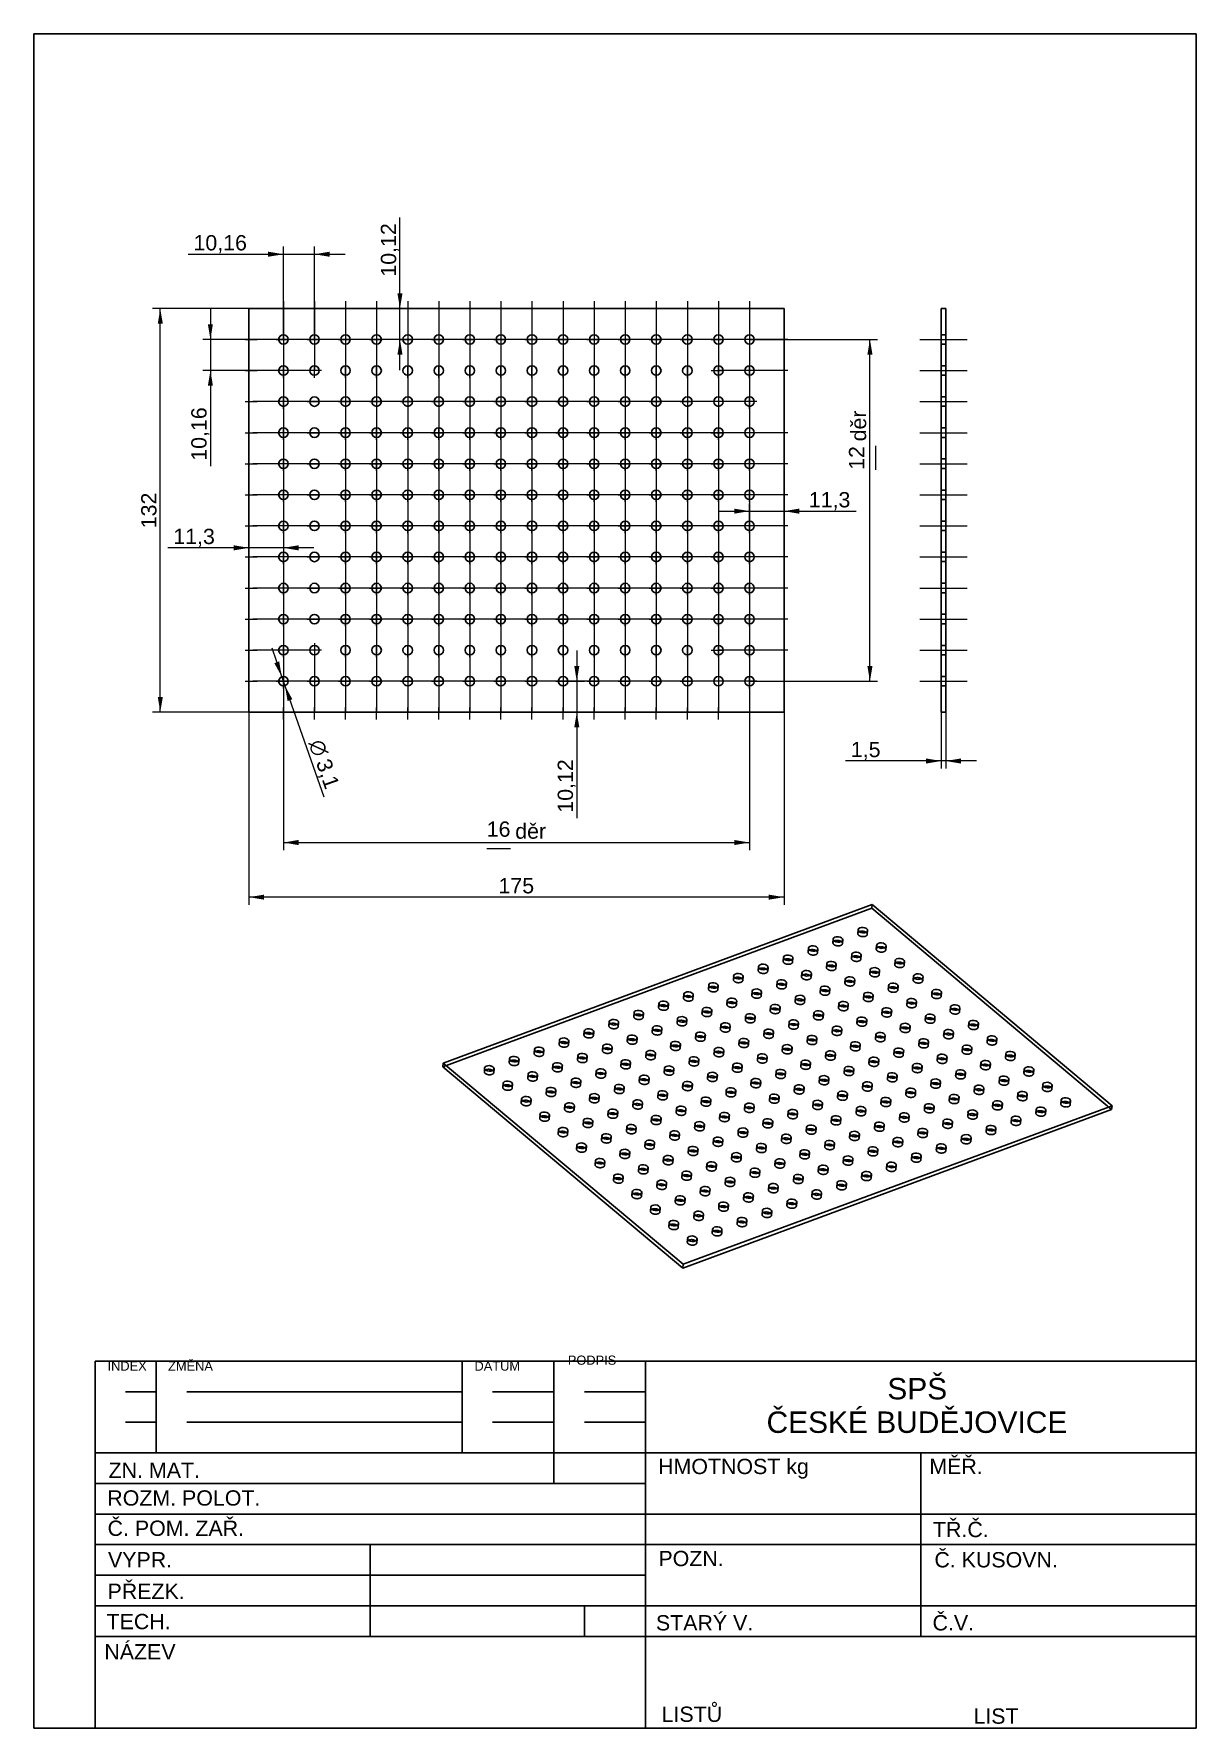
# Model space of a CAD drawing. Header units: millimetres. Extents: x 10 to 200, y 10 to 287.
import ezdxf
from ezdxf.enums import TextEntityAlignment as Align
from ezdxf.lldxf.tags import DXFTag

# ---------------------------------------------------------------- set-up
doc = ezdxf.new("R2010")
doc.units = ezdxf.units.MM
doc.layers.add('Default', color=7, linetype='Continuous')
doc.layers.add('KÁKONA_DESKA_', color=7, linetype='Continuous')
doc.styles.add('SEACAD_arial_ttf', font='arial.ttf')
doc.styles.add('SEACAD_arial_ttfV', font='arial.ttf')
doc.styles.add('SEACAD_semeca1_ttf', font='semeca1.ttf')
tags = doc.linetypes.add('CENTER2', pattern=[28.575, 19.05, -3.175, 3.175, -3.175]).pattern_tags.tags
tags[10:11] = [DXFTag(74, 4), DXFTag(75, 0), DXFTag(340, '0'), DXFTag(46, 0.0), DXFTag(50, 0.0), DXFTag(44, 0.0), DXFTag(45, 0.0)]
tags[8:9] = [DXFTag(74, 4), DXFTag(75, 0), DXFTag(340, '0'), DXFTag(46, 0.0), DXFTag(50, 0.0), DXFTag(44, 0.0), DXFTag(45, 0.0)]
tags[6:7] = [DXFTag(74, 4), DXFTag(75, 0), DXFTag(340, '0'), DXFTag(46, 0.0), DXFTag(50, 0.0), DXFTag(44, 0.0), DXFTag(45, 0.0)]
tags[4:5] = [DXFTag(74, 4), DXFTag(75, 0), DXFTag(340, '0'), DXFTag(46, 0.0), DXFTag(50, 0.0), DXFTag(44, 0.0), DXFTag(45, 0.0)]
tags = doc.linetypes.add('HIDDEN2', pattern=[4.7625, 3.175, -1.5875]).pattern_tags.tags
tags[6:7] = [DXFTag(74, 4), DXFTag(75, 0), DXFTag(340, '0'), DXFTag(46, 0.0), DXFTag(50, 0.0), DXFTag(44, 0.0), DXFTag(45, 0.0)]
tags[4:5] = [DXFTag(74, 4), DXFTag(75, 0), DXFTag(340, '0'), DXFTag(46, 0.0), DXFTag(50, 0.0), DXFTag(44, 0.0), DXFTag(45, 0.0)]
doc.dimstyles.new('vlastni', dxfattribs={"dimtxt": 2.5, "dimasz": 2.5, "dimexe": 1.25, "dimexo": 0, "dimgap": 1.25, "dimtad": 1, "dimlfac": 2, "dimtxsty": 'SEACAD_arial_ttf', "dimblk1": '_SE_FILLED', "dimblk2": '_SE_FILLED', "dimsah": 1, "dimcen": 1.25, "dimclrd": 136, "dimclre": 136, "dimclrt": 136, "dimadec": 0, "dimazin": 0, "dimtfac": 1, "dimtmove": 0, "dimatfit": 3, "dimfxl": 0, "dimtolj": 1, "dimarcsym": 0})

msp = doc.modelspace()

# ---------------------------------------------------------------- texts
at = {"layer": 'Default', "color": 7, "linetype": 'Continuous'}
for s, height, style, p in [('INDEX', 1.5, 'SEACAD_arial_ttfV', (22.0383, 69.9464)), ('ZMĚNA', 1.5, 'SEACAD_arial_ttfV', (31.934, 69.9464)), ('DATUM', 1.5, 'SEACAD_arial_ttfV', (82.0308, 69.9464)), ('PODPIS', 1.5, 'SEACAD_arial_ttfV', (97.2866, 70.9091)), ('SPŠ', 3.5, 'SEACAD_arial_ttf', (149.5199, 67.246)), ('ČESKÉ BUDĚJOVICE', 3.5, 'SEACAD_arial_ttf', (129.7753, 61.7677)), ('ZN. MAT.', 2.5, 'SEACAD_arial_ttf', (22.2121, 53.4141)), ('HMOTNOST kg', 2.5, 'SEACAD_arial_ttf', (112.0512, 54.0326)), ('MĚŘ.', 2.5, 'SEACAD_arial_ttf', (156.3889, 54.0326)), ('ROZM. POLOT.', 2.5, 'SEACAD_arial_ttf', (22.0025, 48.8786)), ('Č. POM. ZAŘ.', 2.5, 'SEACAD_arial_ttf', (22.0483, 43.9307)), ('TŘ.Č.', 2.5, 'SEACAD_arial_ttf', (156.9802, 43.7246)), ('POZN.', 2.5, 'SEACAD_arial_ttf', (112.1011, 38.9829)), ('Č. KUSOVN.', 2.5, 'SEACAD_arial_ttf', (157.215, 38.7767)), ('VYPR.', 2.5, 'SEACAD_arial_ttf', (22.118, 38.7767)), ('PŘEZK.', 2.5, 'SEACAD_arial_ttf', (22.0405, 33.6228)), ('TECH.', 2.5, 'SEACAD_arial_ttf', (21.8847, 28.6749)), ('STARÝ V.', 2.5, 'SEACAD_arial_ttf', (111.6901, 28.4688)), ('Č.V.', 2.5, 'SEACAD_arial_ttf', (156.9117, 28.4688)), ('NÁZEV', 2.5, 'SEACAD_arial_ttf', (21.5202, 23.7271)), ('LISTŮ', 2.5, 'SEACAD_arial_ttf', (112.622, 13.5202)), ('LIST', 2.5, 'SEACAD_arial_ttf', (163.5951, 13.2129))]:
    msp.add_text(s, height=height, dxfattribs=dict(at, style=style)).set_placement(p, align=Align.TOP_LEFT)

# ---------------------------------------------------------------- blocks, each defined once
blk = doc.blocks.new('SEANNOT_GROUP')
at = {"layer": 'Default', "color": 136, "linetype": 'CENTER2', "lineweight": 20}
for p, q in [((50.79, 187.41), (50.79, 185.44)), ((50.79, 186.16), (50.79, 176.16)), ((44.54, 181.16), (46.51, 181.16)), ((55.79, 181.16), (45.79, 181.16)), ((57.04, 181.16), (55.06, 181.16)), ((50.79, 174.91), (50.79, 176.89))]:
    blk.add_line(p, q, dxfattribs=at)
blk = doc.blocks.new('SEANNOT_GROUP1')
at = {"layer": 'Default', "color": 136, "linetype": 'CENTER2', "lineweight": 20}
for p, q in [((50.79, 192.49), (50.79, 190.52)), ((50.79, 191.24), (50.79, 181.24)), ((44.54, 186.24), (46.51, 186.24)), ((55.79, 186.24), (45.79, 186.24)), ((57.04, 186.24), (55.06, 186.24)), ((50.79, 179.99), (50.79, 181.97))]:
    blk.add_line(p, q, dxfattribs=at)
blk = doc.blocks.new('SEANNOT_GROUP2')
at = {"layer": 'Default', "color": 136, "linetype": 'CENTER2', "lineweight": 20}
for p, q in [((50.79, 197.57), (50.79, 195.6)), ((50.79, 196.32), (50.79, 186.32)), ((44.54, 191.32), (46.51, 191.32)), ((55.79, 191.32), (45.79, 191.32)), ((57.04, 191.32), (55.06, 191.32)), ((50.79, 185.07), (50.79, 187.05))]:
    blk.add_line(p, q, dxfattribs=at)
blk = doc.blocks.new('SEANNOT_GROUP3')
at = {"layer": 'Default', "color": 136, "linetype": 'CENTER2', "lineweight": 20}
for p, q in [((50.79, 202.65), (50.79, 200.68)), ((50.79, 201.4), (50.79, 191.4)), ((44.54, 196.4), (46.51, 196.4)), ((55.79, 196.4), (45.79, 196.4)), ((57.04, 196.4), (55.06, 196.4)), ((50.79, 190.15), (50.79, 192.13))]:
    blk.add_line(p, q, dxfattribs=at)
blk = doc.blocks.new('SEANNOT_GROUP4')
at = {"layer": 'Default', "color": 136, "linetype": 'CENTER2', "lineweight": 20}
for p, q in [((50.79, 207.73), (50.79, 205.76)), ((50.79, 206.48), (50.79, 196.48)), ((44.54, 201.48), (46.51, 201.48)), ((55.79, 201.48), (45.79, 201.48)), ((57.04, 201.48), (55.06, 201.48)), ((50.79, 195.23), (50.79, 197.21))]:
    blk.add_line(p, q, dxfattribs=at)
blk = doc.blocks.new('SEANNOT_GROUP5')
at = {"layer": 'Default', "color": 136, "linetype": 'CENTER2', "lineweight": 20}
for p, q in [((50.79, 212.81), (50.79, 210.84)), ((50.79, 211.56), (50.79, 201.56)), ((44.54, 206.56), (46.51, 206.56)), ((55.79, 206.56), (45.79, 206.56)), ((57.04, 206.56), (55.06, 206.56)), ((50.79, 200.31), (50.79, 202.29))]:
    blk.add_line(p, q, dxfattribs=at)
blk = doc.blocks.new('SEANNOT_GROUP6')
at = {"layer": 'Default', "color": 136, "linetype": 'CENTER2', "lineweight": 20}
for p, q in [((50.79, 217.89), (50.79, 215.92)), ((50.79, 216.64), (50.79, 206.64)), ((44.54, 211.64), (46.51, 211.64)), ((55.79, 211.64), (45.79, 211.64)), ((57.04, 211.64), (55.06, 211.64)), ((50.79, 205.39), (50.79, 207.37))]:
    blk.add_line(p, q, dxfattribs=at)
blk = doc.blocks.new('SEANNOT_GROUP7')
at = {"layer": 'Default', "color": 136, "linetype": 'CENTER2', "lineweight": 20}
for p, q in [((50.79, 222.97), (50.79, 221)), ((50.79, 221.72), (50.79, 211.72)), ((44.54, 216.72), (46.51, 216.72)), ((55.79, 216.72), (45.79, 216.72)), ((57.04, 216.72), (55.06, 216.72)), ((50.79, 210.47), (50.79, 212.45))]:
    blk.add_line(p, q, dxfattribs=at)
blk = doc.blocks.new('SEANNOT_GROUP8')
at = {"layer": 'Default', "color": 136, "linetype": 'CENTER2', "lineweight": 20}
for p, q in [((50.79, 228.05), (50.79, 226.08)), ((50.79, 226.8), (50.79, 216.8)), ((44.54, 221.8), (46.51, 221.8)), ((55.79, 221.8), (45.79, 221.8)), ((57.04, 221.8), (55.06, 221.8)), ((50.79, 215.55), (50.79, 217.53))]:
    blk.add_line(p, q, dxfattribs=at)
blk = doc.blocks.new('SEANNOT_GROUP9')
at = {"layer": 'Default', "color": 136, "linetype": 'CENTER2', "lineweight": 20}
for p, q in [((50.79, 233.13), (50.79, 231.16)), ((50.79, 231.88), (50.79, 221.88)), ((44.54, 226.88), (46.51, 226.88)), ((55.79, 226.88), (45.79, 226.88)), ((57.04, 226.88), (55.06, 226.88)), ((50.79, 220.63), (50.79, 222.61))]:
    blk.add_line(p, q, dxfattribs=at)
blk = doc.blocks.new('SEANNOT_GROUP10')
at = {"layer": 'Default', "color": 136, "linetype": 'CENTER2', "lineweight": 20}
for p, q in [((50.79, 238.21), (50.79, 236.24)), ((50.79, 236.96), (50.79, 226.96)), ((44.54, 231.96), (46.51, 231.96)), ((55.79, 231.96), (45.79, 231.96)), ((57.04, 231.96), (55.06, 231.96)), ((50.79, 225.71), (50.79, 227.69))]:
    blk.add_line(p, q, dxfattribs=at)
blk = doc.blocks.new('SEANNOT_GROUP11')
at = {"layer": 'Default', "color": 136, "linetype": 'CENTER2', "lineweight": 20}
for p, q in [((50.79, 243.29), (50.79, 241.32)), ((50.79, 242.04), (50.79, 232.04)), ((44.54, 237.04), (46.51, 237.04)), ((55.79, 237.04), (45.79, 237.04)), ((57.04, 237.04), (55.06, 237.04)), ((50.79, 230.79), (50.79, 232.77))]:
    blk.add_line(p, q, dxfattribs=at)
blk = doc.blocks.new('SEANNOT_GROUP12')
at = {"layer": 'Default', "color": 136, "linetype": 'CENTER2', "lineweight": 20}
for p, q in [((55.87, 187.41), (55.87, 185.44)), ((55.87, 186.16), (55.87, 176.16)), ((49.62, 181.16), (51.59, 181.16)), ((60.87, 181.16), (50.87, 181.16)), ((62.12, 181.16), (60.14, 181.16)), ((55.87, 174.91), (55.87, 176.89))]:
    blk.add_line(p, q, dxfattribs=at)
blk = doc.blocks.new('SEANNOT_GROUP13')
at = {"layer": 'Default', "color": 136, "linetype": 'CENTER2', "lineweight": 20}
for p, q in [((55.87, 243.29), (55.87, 241.32)), ((55.87, 242.04), (55.87, 232.04)), ((49.62, 237.04), (51.59, 237.04)), ((60.87, 237.04), (50.87, 237.04)), ((62.12, 237.04), (60.14, 237.04)), ((55.87, 230.79), (55.87, 232.77))]:
    blk.add_line(p, q, dxfattribs=at)
blk = doc.blocks.new('SEANNOT_GROUP14')
at = {"layer": 'Default', "color": 136, "linetype": 'CENTER2', "lineweight": 20}
for p, q in [((60.95, 187.41), (60.95, 185.44)), ((60.95, 186.16), (60.95, 176.16)), ((54.7, 181.16), (56.67, 181.16)), ((65.95, 181.16), (55.95, 181.16)), ((67.2, 181.16), (65.22, 181.16)), ((60.95, 174.91), (60.95, 176.89))]:
    blk.add_line(p, q, dxfattribs=at)
blk = doc.blocks.new('SEANNOT_GROUP15')
at = {"layer": 'Default', "color": 136, "linetype": 'CENTER2', "lineweight": 20}
for p, q in [((60.95, 243.29), (60.95, 241.32)), ((60.95, 242.04), (60.95, 232.04)), ((54.7, 237.04), (56.67, 237.04)), ((65.95, 237.04), (55.95, 237.04)), ((67.2, 237.04), (65.22, 237.04)), ((60.95, 230.79), (60.95, 232.77))]:
    blk.add_line(p, q, dxfattribs=at)
blk = doc.blocks.new('SEANNOT_GROUP16')
at = {"layer": 'Default', "color": 136, "linetype": 'CENTER2', "lineweight": 20}
for p, q in [((66.03, 187.41), (66.03, 185.44)), ((66.03, 186.16), (66.03, 176.16)), ((59.78, 181.16), (61.75, 181.16)), ((71.03, 181.16), (61.03, 181.16)), ((72.28, 181.16), (70.3, 181.16)), ((66.03, 174.91), (66.03, 176.89))]:
    blk.add_line(p, q, dxfattribs=at)
blk = doc.blocks.new('SEANNOT_GROUP17')
at = {"layer": 'Default', "color": 136, "linetype": 'CENTER2', "lineweight": 20}
for p, q in [((66.03, 243.29), (66.03, 241.32)), ((66.03, 242.04), (66.03, 232.04)), ((59.78, 237.04), (61.75, 237.04)), ((71.03, 237.04), (61.03, 237.04)), ((72.28, 237.04), (70.3, 237.04)), ((66.03, 230.79), (66.03, 232.77))]:
    blk.add_line(p, q, dxfattribs=at)
blk = doc.blocks.new('SEANNOT_GROUP18')
at = {"layer": 'Default', "color": 136, "linetype": 'CENTER2', "lineweight": 20}
for p, q in [((71.11, 187.41), (71.11, 185.44)), ((71.11, 186.16), (71.11, 176.16)), ((64.86, 181.16), (66.83, 181.16)), ((76.11, 181.16), (66.11, 181.16)), ((77.36, 181.16), (75.38, 181.16)), ((71.11, 174.91), (71.11, 176.89))]:
    blk.add_line(p, q, dxfattribs=at)
blk = doc.blocks.new('SEANNOT_GROUP19')
at = {"layer": 'Default', "color": 136, "linetype": 'CENTER2', "lineweight": 20}
for p, q in [((71.11, 243.29), (71.11, 241.32)), ((71.11, 242.04), (71.11, 232.04)), ((64.86, 237.04), (66.83, 237.04)), ((76.11, 237.04), (66.11, 237.04)), ((77.36, 237.04), (75.38, 237.04)), ((71.11, 230.79), (71.11, 232.77))]:
    blk.add_line(p, q, dxfattribs=at)
blk = doc.blocks.new('SEANNOT_GROUP20')
at = {"layer": 'Default', "color": 136, "linetype": 'CENTER2', "lineweight": 20}
for p, q in [((76.19, 187.41), (76.19, 185.44)), ((76.19, 186.16), (76.19, 176.16)), ((69.94, 181.16), (71.91, 181.16)), ((81.19, 181.16), (71.19, 181.16)), ((82.44, 181.16), (80.46, 181.16)), ((76.19, 174.91), (76.19, 176.89))]:
    blk.add_line(p, q, dxfattribs=at)
blk = doc.blocks.new('SEANNOT_GROUP21')
at = {"layer": 'Default', "color": 136, "linetype": 'CENTER2', "lineweight": 20}
for p, q in [((76.19, 243.29), (76.19, 241.32)), ((76.19, 242.04), (76.19, 232.04)), ((69.94, 237.04), (71.91, 237.04)), ((81.19, 237.04), (71.19, 237.04)), ((82.44, 237.04), (80.46, 237.04)), ((76.19, 230.79), (76.19, 232.77))]:
    blk.add_line(p, q, dxfattribs=at)
blk = doc.blocks.new('SEANNOT_GROUP22')
at = {"layer": 'Default', "color": 136, "linetype": 'CENTER2', "lineweight": 20}
for p, q in [((81.27, 187.41), (81.27, 185.44)), ((81.27, 186.16), (81.27, 176.16)), ((75.02, 181.16), (76.99, 181.16)), ((86.27, 181.16), (76.27, 181.16)), ((87.52, 181.16), (85.54, 181.16)), ((81.27, 174.91), (81.27, 176.89))]:
    blk.add_line(p, q, dxfattribs=at)
blk = doc.blocks.new('SEANNOT_GROUP23')
at = {"layer": 'Default', "color": 136, "linetype": 'CENTER2', "lineweight": 20}
for p, q in [((81.27, 243.29), (81.27, 241.32)), ((81.27, 242.04), (81.27, 232.04)), ((75.02, 237.04), (76.99, 237.04)), ((86.27, 237.04), (76.27, 237.04)), ((87.52, 237.04), (85.54, 237.04)), ((81.27, 230.79), (81.27, 232.77))]:
    blk.add_line(p, q, dxfattribs=at)
blk = doc.blocks.new('SEANNOT_GROUP24')
at = {"layer": 'Default', "color": 136, "linetype": 'CENTER2', "lineweight": 20}
for p, q in [((86.35, 187.41), (86.35, 185.44)), ((86.35, 186.16), (86.35, 176.16)), ((80.1, 181.16), (82.07, 181.16)), ((91.35, 181.16), (81.35, 181.16)), ((92.6, 181.16), (90.62, 181.16)), ((86.35, 174.91), (86.35, 176.89))]:
    blk.add_line(p, q, dxfattribs=at)
blk = doc.blocks.new('SEANNOT_GROUP25')
at = {"layer": 'Default', "color": 136, "linetype": 'CENTER2', "lineweight": 20}
for p, q in [((86.35, 243.29), (86.35, 241.32)), ((86.35, 242.04), (86.35, 232.04)), ((80.1, 237.04), (82.07, 237.04)), ((91.35, 237.04), (81.35, 237.04)), ((92.6, 237.04), (90.62, 237.04)), ((86.35, 230.79), (86.35, 232.77))]:
    blk.add_line(p, q, dxfattribs=at)
blk = doc.blocks.new('SEANNOT_GROUP26')
at = {"layer": 'Default', "color": 136, "linetype": 'CENTER2', "lineweight": 20}
for p, q in [((91.43, 187.41), (91.43, 185.44)), ((91.43, 186.16), (91.43, 176.16)), ((85.18, 181.16), (87.15, 181.16)), ((96.43, 181.16), (86.43, 181.16)), ((97.68, 181.16), (95.7, 181.16)), ((91.43, 174.91), (91.43, 176.89))]:
    blk.add_line(p, q, dxfattribs=at)
blk = doc.blocks.new('SEANNOT_GROUP27')
at = {"layer": 'Default', "color": 136, "linetype": 'CENTER2', "lineweight": 20}
for p, q in [((91.43, 243.29), (91.43, 241.32)), ((91.43, 242.04), (91.43, 232.04)), ((85.18, 237.04), (87.15, 237.04)), ((96.43, 237.04), (86.43, 237.04)), ((97.68, 237.04), (95.7, 237.04)), ((91.43, 230.79), (91.43, 232.77))]:
    blk.add_line(p, q, dxfattribs=at)
blk = doc.blocks.new('SEANNOT_GROUP28')
at = {"layer": 'Default', "color": 136, "linetype": 'CENTER2', "lineweight": 20}
for p, q in [((96.51, 187.41), (96.51, 185.44)), ((96.51, 186.16), (96.51, 176.16)), ((90.26, 181.16), (92.23, 181.16)), ((101.51, 181.16), (91.51, 181.16)), ((102.76, 181.16), (100.78, 181.16)), ((96.51, 174.91), (96.51, 176.89))]:
    blk.add_line(p, q, dxfattribs=at)
blk = doc.blocks.new('SEANNOT_GROUP29')
at = {"layer": 'Default', "color": 136, "linetype": 'CENTER2', "lineweight": 20}
for p, q in [((96.51, 243.29), (96.51, 241.32)), ((96.51, 242.04), (96.51, 232.04)), ((90.26, 237.04), (92.23, 237.04)), ((101.51, 237.04), (91.51, 237.04)), ((102.76, 237.04), (100.78, 237.04)), ((96.51, 230.79), (96.51, 232.77))]:
    blk.add_line(p, q, dxfattribs=at)
blk = doc.blocks.new('SEANNOT_GROUP30')
at = {"layer": 'Default', "color": 136, "linetype": 'CENTER2', "lineweight": 20}
for p, q in [((101.59, 187.41), (101.59, 185.44)), ((101.59, 186.16), (101.59, 176.16)), ((95.34, 181.16), (97.31, 181.16)), ((106.59, 181.16), (96.59, 181.16)), ((107.84, 181.16), (105.86, 181.16)), ((101.59, 174.91), (101.59, 176.89))]:
    blk.add_line(p, q, dxfattribs=at)
blk = doc.blocks.new('SEANNOT_GROUP31')
at = {"layer": 'Default', "color": 136, "linetype": 'CENTER2', "lineweight": 20}
for p, q in [((101.59, 243.29), (101.59, 241.32)), ((101.59, 242.04), (101.59, 232.04)), ((95.34, 237.04), (97.31, 237.04)), ((106.59, 237.04), (96.59, 237.04)), ((107.84, 237.04), (105.86, 237.04)), ((101.59, 230.79), (101.59, 232.77))]:
    blk.add_line(p, q, dxfattribs=at)
blk = doc.blocks.new('SEANNOT_GROUP32')
at = {"layer": 'Default', "color": 136, "linetype": 'CENTER2', "lineweight": 20}
for p, q in [((106.67, 187.41), (106.67, 185.44)), ((106.67, 186.16), (106.67, 176.16)), ((100.42, 181.16), (102.39, 181.16)), ((111.67, 181.16), (101.67, 181.16)), ((112.92, 181.16), (110.94, 181.16)), ((106.67, 174.91), (106.67, 176.89))]:
    blk.add_line(p, q, dxfattribs=at)
blk = doc.blocks.new('SEANNOT_GROUP33')
at = {"layer": 'Default', "color": 136, "linetype": 'CENTER2', "lineweight": 20}
for p, q in [((106.67, 243.29), (106.67, 241.32)), ((106.67, 242.04), (106.67, 232.04)), ((100.42, 237.04), (102.39, 237.04)), ((111.67, 237.04), (101.67, 237.04)), ((112.92, 237.04), (110.94, 237.04)), ((106.67, 230.79), (106.67, 232.77))]:
    blk.add_line(p, q, dxfattribs=at)
blk = doc.blocks.new('SEANNOT_GROUP34')
at = {"layer": 'Default', "color": 136, "linetype": 'CENTER2', "lineweight": 20}
for p, q in [((111.75, 187.41), (111.75, 185.44)), ((111.75, 186.16), (111.75, 176.16)), ((105.5, 181.16), (107.47, 181.16)), ((116.75, 181.16), (106.75, 181.16)), ((118, 181.16), (116.02, 181.16)), ((111.75, 174.91), (111.75, 176.89))]:
    blk.add_line(p, q, dxfattribs=at)
blk = doc.blocks.new('SEANNOT_GROUP35')
at = {"layer": 'Default', "color": 136, "linetype": 'CENTER2', "lineweight": 20}
for p, q in [((111.75, 243.29), (111.75, 241.32)), ((111.75, 242.04), (111.75, 232.04)), ((105.5, 237.04), (107.47, 237.04)), ((116.75, 237.04), (106.75, 237.04)), ((118, 237.04), (116.02, 237.04)), ((111.75, 230.79), (111.75, 232.77))]:
    blk.add_line(p, q, dxfattribs=at)
blk = doc.blocks.new('SEANNOT_GROUP36')
at = {"layer": 'Default', "color": 136, "linetype": 'CENTER2', "lineweight": 20}
for p, q in [((116.83, 187.41), (116.83, 185.44)), ((116.83, 186.16), (116.83, 176.16)), ((110.58, 181.16), (112.55, 181.16)), ((121.83, 181.16), (111.83, 181.16)), ((123.08, 181.16), (121.1, 181.16)), ((116.83, 174.91), (116.83, 176.89))]:
    blk.add_line(p, q, dxfattribs=at)
blk = doc.blocks.new('SEANNOT_GROUP37')
at = {"layer": 'Default', "color": 136, "linetype": 'CENTER2', "lineweight": 20}
for p, q in [((116.83, 243.29), (116.83, 241.32)), ((116.83, 242.04), (116.83, 232.04)), ((110.58, 237.04), (112.55, 237.04)), ((121.83, 237.04), (111.83, 237.04)), ((123.08, 237.04), (121.1, 237.04)), ((116.83, 230.79), (116.83, 232.77))]:
    blk.add_line(p, q, dxfattribs=at)
blk = doc.blocks.new('SEANNOT_GROUP38')
at = {"layer": 'Default', "color": 136, "linetype": 'CENTER2', "lineweight": 20}
for p, q in [((121.91, 187.41), (121.91, 185.44)), ((121.91, 186.16), (121.91, 176.16)), ((115.66, 181.16), (117.63, 181.16)), ((126.91, 181.16), (116.91, 181.16)), ((128.16, 181.16), (126.18, 181.16)), ((121.91, 174.91), (121.91, 176.89))]:
    blk.add_line(p, q, dxfattribs=at)
blk = doc.blocks.new('SEANNOT_GROUP39')
at = {"layer": 'Default', "color": 136, "linetype": 'CENTER2', "lineweight": 20}
for p, q in [((121.91, 243.29), (121.91, 241.32)), ((121.91, 242.04), (121.91, 232.04)), ((115.66, 237.04), (117.63, 237.04)), ((126.91, 237.04), (116.91, 237.04)), ((128.16, 237.04), (126.18, 237.04)), ((121.91, 230.79), (121.91, 232.77))]:
    blk.add_line(p, q, dxfattribs=at)
blk = doc.blocks.new('SEANNOT_GROUP40')
at = {"layer": 'Default', "color": 136, "linetype": 'CENTER2', "lineweight": 20}
for p, q in [((126.99, 238.21), (126.99, 236.24)), ((126.99, 236.96), (126.99, 226.96)), ((120.74, 231.96), (122.71, 231.96)), ((131.99, 231.96), (121.99, 231.96)), ((133.24, 231.96), (131.26, 231.96)), ((126.99, 225.71), (126.99, 227.69))]:
    blk.add_line(p, q, dxfattribs=at)
blk = doc.blocks.new('SEANNOT_GROUP41')
at = {"layer": 'Default', "color": 136, "linetype": 'CENTER2', "lineweight": 20}
for p, q in [((126.99, 243.29), (126.99, 241.32)), ((126.99, 242.04), (126.99, 232.04)), ((120.74, 237.04), (122.71, 237.04)), ((131.99, 237.04), (121.99, 237.04)), ((133.24, 237.04), (131.26, 237.04)), ((126.99, 230.79), (126.99, 232.77))]:
    blk.add_line(p, q, dxfattribs=at)
blk = doc.blocks.new('SEANNOT_GROUP42')
at = {"layer": 'Default', "color": 136, "linetype": 'CENTER2', "lineweight": 20}
blk.add_line((154.83, 181.16), (162.58, 181.16), dxfattribs=at)
blk = doc.blocks.new('SEANNOT_GROUP43')
at = {"layer": 'Default', "color": 136, "linetype": 'CENTER2', "lineweight": 20}
blk.add_line((154.83, 186.24), (162.58, 186.24), dxfattribs=at)
blk = doc.blocks.new('SEANNOT_GROUP44')
at = {"layer": 'Default', "color": 136, "linetype": 'CENTER2', "lineweight": 20}
blk.add_line((154.83, 191.32), (162.58, 191.32), dxfattribs=at)
blk = doc.blocks.new('SEANNOT_GROUP45')
at = {"layer": 'Default', "color": 136, "linetype": 'CENTER2', "lineweight": 20}
blk.add_line((154.83, 196.4), (162.58, 196.4), dxfattribs=at)
blk = doc.blocks.new('SEANNOT_GROUP46')
at = {"layer": 'Default', "color": 136, "linetype": 'CENTER2', "lineweight": 20}
blk.add_line((154.83, 201.48), (162.58, 201.48), dxfattribs=at)
blk = doc.blocks.new('SEANNOT_GROUP47')
at = {"layer": 'Default', "color": 136, "linetype": 'CENTER2', "lineweight": 20}
blk.add_line((154.83, 206.56), (162.58, 206.56), dxfattribs=at)
blk = doc.blocks.new('SEANNOT_GROUP48')
at = {"layer": 'Default', "color": 136, "linetype": 'CENTER2', "lineweight": 20}
blk.add_line((154.83, 211.64), (162.58, 211.64), dxfattribs=at)
blk = doc.blocks.new('SEANNOT_GROUP49')
at = {"layer": 'Default', "color": 136, "linetype": 'CENTER2', "lineweight": 20}
blk.add_line((154.83, 216.72), (162.58, 216.72), dxfattribs=at)
blk = doc.blocks.new('SEANNOT_GROUP50')
at = {"layer": 'Default', "color": 136, "linetype": 'CENTER2', "lineweight": 20}
blk.add_line((154.83, 221.8), (162.58, 221.8), dxfattribs=at)
blk = doc.blocks.new('SEANNOT_GROUP51')
at = {"layer": 'Default', "color": 136, "linetype": 'CENTER2', "lineweight": 20}
blk.add_line((154.83, 226.88), (162.58, 226.88), dxfattribs=at)
blk = doc.blocks.new('SEANNOT_GROUP52')
at = {"layer": 'Default', "color": 136, "linetype": 'CENTER2', "lineweight": 20}
blk.add_line((154.83, 231.96), (162.58, 231.96), dxfattribs=at)
blk = doc.blocks.new('SEANNOT_GROUP53')
at = {"layer": 'Default', "color": 136, "linetype": 'CENTER2', "lineweight": 20}
blk.add_line((154.83, 237.04), (162.58, 237.04), dxfattribs=at)
blk = doc.blocks.new('SEANNOT_GROUP54')
at = {"layer": 'Default', "color": 136, "linetype": 'CENTER2', "lineweight": 20}
for p, q in [((60.95, 197.57), (60.95, 195.6)), ((60.95, 196.32), (60.95, 186.32)), ((54.7, 191.32), (56.67, 191.32)), ((65.95, 191.32), (55.95, 191.32)), ((67.2, 191.32), (65.22, 191.32)), ((60.95, 185.07), (60.95, 187.05))]:
    blk.add_line(p, q, dxfattribs=at)
blk = doc.blocks.new('SEANNOT_GROUP55')
at = {"layer": 'Default', "color": 136, "linetype": 'CENTER2', "lineweight": 20}
for p, q in [((60.95, 202.65), (60.95, 200.68)), ((60.95, 201.4), (60.95, 191.4)), ((54.7, 196.4), (56.67, 196.4)), ((65.95, 196.4), (55.95, 196.4)), ((67.2, 196.4), (65.22, 196.4)), ((60.95, 190.15), (60.95, 192.13))]:
    blk.add_line(p, q, dxfattribs=at)
blk = doc.blocks.new('SEANNOT_GROUP56')
at = {"layer": 'Default', "color": 136, "linetype": 'CENTER2', "lineweight": 20}
for p, q in [((60.95, 207.73), (60.95, 205.76)), ((60.95, 206.48), (60.95, 196.48)), ((54.7, 201.48), (56.67, 201.48)), ((65.95, 201.48), (55.95, 201.48)), ((67.2, 201.48), (65.22, 201.48)), ((60.95, 195.23), (60.95, 197.21))]:
    blk.add_line(p, q, dxfattribs=at)
blk = doc.blocks.new('SEANNOT_GROUP57')
at = {"layer": 'Default', "color": 136, "linetype": 'CENTER2', "lineweight": 20}
for p, q in [((60.95, 212.81), (60.95, 210.84)), ((60.95, 211.56), (60.95, 201.56)), ((54.7, 206.56), (56.67, 206.56)), ((65.95, 206.56), (55.95, 206.56)), ((67.2, 206.56), (65.22, 206.56)), ((60.95, 200.31), (60.95, 202.29))]:
    blk.add_line(p, q, dxfattribs=at)
blk = doc.blocks.new('SEANNOT_GROUP58')
at = {"layer": 'Default', "color": 136, "linetype": 'CENTER2', "lineweight": 20}
for p, q in [((60.95, 217.89), (60.95, 215.92)), ((60.95, 216.64), (60.95, 206.64)), ((54.7, 211.64), (56.67, 211.64)), ((65.95, 211.64), (55.95, 211.64)), ((67.2, 211.64), (65.22, 211.64)), ((60.95, 205.39), (60.95, 207.37))]:
    blk.add_line(p, q, dxfattribs=at)
blk = doc.blocks.new('SEANNOT_GROUP59')
at = {"layer": 'Default', "color": 136, "linetype": 'CENTER2', "lineweight": 20}
for p, q in [((60.95, 222.97), (60.95, 221)), ((60.95, 221.72), (60.95, 211.72)), ((54.7, 216.72), (56.67, 216.72)), ((65.95, 216.72), (55.95, 216.72)), ((67.2, 216.72), (65.22, 216.72)), ((60.95, 210.47), (60.95, 212.45))]:
    blk.add_line(p, q, dxfattribs=at)
blk = doc.blocks.new('SEANNOT_GROUP60')
at = {"layer": 'Default', "color": 136, "linetype": 'CENTER2', "lineweight": 20}
for p, q in [((60.95, 228.05), (60.95, 226.08)), ((60.95, 226.8), (60.95, 216.8)), ((54.7, 221.8), (56.67, 221.8)), ((65.95, 221.8), (55.95, 221.8)), ((67.2, 221.8), (65.22, 221.8)), ((60.95, 215.55), (60.95, 217.53))]:
    blk.add_line(p, q, dxfattribs=at)
blk = doc.blocks.new('SEANNOT_GROUP61')
at = {"layer": 'Default', "color": 136, "linetype": 'CENTER2', "lineweight": 20}
for p, q in [((60.95, 233.13), (60.95, 231.16)), ((60.95, 231.88), (60.95, 221.88)), ((54.7, 226.88), (56.67, 226.88)), ((65.95, 226.88), (55.95, 226.88)), ((67.2, 226.88), (65.22, 226.88)), ((60.95, 220.63), (60.95, 222.61))]:
    blk.add_line(p, q, dxfattribs=at)
blk = doc.blocks.new('SEANNOT_GROUP62')
at = {"layer": 'Default', "color": 136, "linetype": 'CENTER2', "lineweight": 20}
for p, q in [((66.03, 197.57), (66.03, 195.6)), ((66.03, 196.32), (66.03, 186.32)), ((59.78, 191.32), (61.75, 191.32)), ((71.03, 191.32), (61.03, 191.32)), ((72.28, 191.32), (70.3, 191.32)), ((66.03, 185.07), (66.03, 187.05))]:
    blk.add_line(p, q, dxfattribs=at)
blk = doc.blocks.new('SEANNOT_GROUP63')
at = {"layer": 'Default', "color": 136, "linetype": 'CENTER2', "lineweight": 20}
for p, q in [((66.03, 202.65), (66.03, 200.68)), ((66.03, 201.4), (66.03, 191.4)), ((59.78, 196.4), (61.75, 196.4)), ((71.03, 196.4), (61.03, 196.4)), ((72.28, 196.4), (70.3, 196.4)), ((66.03, 190.15), (66.03, 192.13))]:
    blk.add_line(p, q, dxfattribs=at)
blk = doc.blocks.new('SEANNOT_GROUP64')
at = {"layer": 'Default', "color": 136, "linetype": 'CENTER2', "lineweight": 20}
for p, q in [((66.03, 207.73), (66.03, 205.76)), ((66.03, 206.48), (66.03, 196.48)), ((59.78, 201.48), (61.75, 201.48)), ((71.03, 201.48), (61.03, 201.48)), ((72.28, 201.48), (70.3, 201.48)), ((66.03, 195.23), (66.03, 197.21))]:
    blk.add_line(p, q, dxfattribs=at)
blk = doc.blocks.new('SEANNOT_GROUP65')
at = {"layer": 'Default', "color": 136, "linetype": 'CENTER2', "lineweight": 20}
for p, q in [((66.03, 212.81), (66.03, 210.84)), ((66.03, 211.56), (66.03, 201.56)), ((59.78, 206.56), (61.75, 206.56)), ((71.03, 206.56), (61.03, 206.56)), ((72.28, 206.56), (70.3, 206.56)), ((66.03, 200.31), (66.03, 202.29))]:
    blk.add_line(p, q, dxfattribs=at)
blk = doc.blocks.new('SEANNOT_GROUP66')
at = {"layer": 'Default', "color": 136, "linetype": 'CENTER2', "lineweight": 20}
for p, q in [((66.03, 217.89), (66.03, 215.92)), ((66.03, 216.64), (66.03, 206.64)), ((59.78, 211.64), (61.75, 211.64)), ((71.03, 211.64), (61.03, 211.64)), ((72.28, 211.64), (70.3, 211.64)), ((66.03, 205.39), (66.03, 207.37))]:
    blk.add_line(p, q, dxfattribs=at)
blk = doc.blocks.new('SEANNOT_GROUP67')
at = {"layer": 'Default', "color": 136, "linetype": 'CENTER2', "lineweight": 20}
for p, q in [((66.03, 222.97), (66.03, 221)), ((66.03, 221.72), (66.03, 211.72)), ((59.78, 216.72), (61.75, 216.72)), ((71.03, 216.72), (61.03, 216.72)), ((72.28, 216.72), (70.3, 216.72)), ((66.03, 210.47), (66.03, 212.45))]:
    blk.add_line(p, q, dxfattribs=at)
blk = doc.blocks.new('SEANNOT_GROUP68')
at = {"layer": 'Default', "color": 136, "linetype": 'CENTER2', "lineweight": 20}
for p, q in [((66.03, 228.05), (66.03, 226.08)), ((66.03, 226.8), (66.03, 216.8)), ((59.78, 221.8), (61.75, 221.8)), ((71.03, 221.8), (61.03, 221.8)), ((72.28, 221.8), (70.3, 221.8)), ((66.03, 215.55), (66.03, 217.53))]:
    blk.add_line(p, q, dxfattribs=at)
blk = doc.blocks.new('SEANNOT_GROUP69')
at = {"layer": 'Default', "color": 136, "linetype": 'CENTER2', "lineweight": 20}
for p, q in [((66.03, 233.13), (66.03, 231.16)), ((66.03, 231.88), (66.03, 221.88)), ((59.78, 226.88), (61.75, 226.88)), ((71.03, 226.88), (61.03, 226.88)), ((72.28, 226.88), (70.3, 226.88)), ((66.03, 220.63), (66.03, 222.61))]:
    blk.add_line(p, q, dxfattribs=at)
blk = doc.blocks.new('SEANNOT_GROUP70')
at = {"layer": 'Default', "color": 136, "linetype": 'CENTER2', "lineweight": 20}
for p, q in [((71.11, 197.57), (71.11, 195.6)), ((71.11, 196.32), (71.11, 186.32)), ((64.86, 191.32), (66.83, 191.32)), ((76.11, 191.32), (66.11, 191.32)), ((77.36, 191.32), (75.38, 191.32)), ((71.11, 185.07), (71.11, 187.05))]:
    blk.add_line(p, q, dxfattribs=at)
blk = doc.blocks.new('SEANNOT_GROUP71')
at = {"layer": 'Default', "color": 136, "linetype": 'CENTER2', "lineweight": 20}
for p, q in [((71.11, 202.65), (71.11, 200.68)), ((71.11, 201.4), (71.11, 191.4)), ((64.86, 196.4), (66.83, 196.4)), ((76.11, 196.4), (66.11, 196.4)), ((77.36, 196.4), (75.38, 196.4)), ((71.11, 190.15), (71.11, 192.13))]:
    blk.add_line(p, q, dxfattribs=at)
blk = doc.blocks.new('SEANNOT_GROUP72')
at = {"layer": 'Default', "color": 136, "linetype": 'CENTER2', "lineweight": 20}
for p, q in [((71.11, 207.73), (71.11, 205.76)), ((71.11, 206.48), (71.11, 196.48)), ((64.86, 201.48), (66.83, 201.48)), ((76.11, 201.48), (66.11, 201.48)), ((77.36, 201.48), (75.38, 201.48)), ((71.11, 195.23), (71.11, 197.21))]:
    blk.add_line(p, q, dxfattribs=at)
blk = doc.blocks.new('SEANNOT_GROUP73')
at = {"layer": 'Default', "color": 136, "linetype": 'CENTER2', "lineweight": 20}
for p, q in [((71.11, 212.81), (71.11, 210.84)), ((71.11, 211.56), (71.11, 201.56)), ((64.86, 206.56), (66.83, 206.56)), ((76.11, 206.56), (66.11, 206.56)), ((77.36, 206.56), (75.38, 206.56)), ((71.11, 200.31), (71.11, 202.29))]:
    blk.add_line(p, q, dxfattribs=at)
blk = doc.blocks.new('SEANNOT_GROUP74')
at = {"layer": 'Default', "color": 136, "linetype": 'CENTER2', "lineweight": 20}
for p, q in [((71.11, 217.89), (71.11, 215.92)), ((71.11, 216.64), (71.11, 206.64)), ((64.86, 211.64), (66.83, 211.64)), ((76.11, 211.64), (66.11, 211.64)), ((77.36, 211.64), (75.38, 211.64)), ((71.11, 205.39), (71.11, 207.37))]:
    blk.add_line(p, q, dxfattribs=at)
blk = doc.blocks.new('SEANNOT_GROUP75')
at = {"layer": 'Default', "color": 136, "linetype": 'CENTER2', "lineweight": 20}
for p, q in [((71.11, 222.97), (71.11, 221)), ((71.11, 221.72), (71.11, 211.72)), ((64.86, 216.72), (66.83, 216.72)), ((76.11, 216.72), (66.11, 216.72)), ((77.36, 216.72), (75.38, 216.72)), ((71.11, 210.47), (71.11, 212.45))]:
    blk.add_line(p, q, dxfattribs=at)
blk = doc.blocks.new('SEANNOT_GROUP76')
at = {"layer": 'Default', "color": 136, "linetype": 'CENTER2', "lineweight": 20}
for p, q in [((71.11, 228.05), (71.11, 226.08)), ((71.11, 226.8), (71.11, 216.8)), ((64.86, 221.8), (66.83, 221.8)), ((76.11, 221.8), (66.11, 221.8)), ((77.36, 221.8), (75.38, 221.8)), ((71.11, 215.55), (71.11, 217.53))]:
    blk.add_line(p, q, dxfattribs=at)
blk = doc.blocks.new('SEANNOT_GROUP77')
at = {"layer": 'Default', "color": 136, "linetype": 'CENTER2', "lineweight": 20}
for p, q in [((71.11, 233.13), (71.11, 231.16)), ((71.11, 231.88), (71.11, 221.88)), ((64.86, 226.88), (66.83, 226.88)), ((76.11, 226.88), (66.11, 226.88)), ((77.36, 226.88), (75.38, 226.88)), ((71.11, 220.63), (71.11, 222.61))]:
    blk.add_line(p, q, dxfattribs=at)
blk = doc.blocks.new('SEANNOT_GROUP78')
at = {"layer": 'Default', "color": 136, "linetype": 'CENTER2', "lineweight": 20}
for p, q in [((76.19, 197.57), (76.19, 195.6)), ((76.19, 196.32), (76.19, 186.32)), ((69.94, 191.32), (71.91, 191.32)), ((81.19, 191.32), (71.19, 191.32)), ((82.44, 191.32), (80.46, 191.32)), ((76.19, 185.07), (76.19, 187.05))]:
    blk.add_line(p, q, dxfattribs=at)
blk = doc.blocks.new('SEANNOT_GROUP79')
at = {"layer": 'Default', "color": 136, "linetype": 'CENTER2', "lineweight": 20}
for p, q in [((76.19, 202.65), (76.19, 200.68)), ((76.19, 201.4), (76.19, 191.4)), ((69.94, 196.4), (71.91, 196.4)), ((81.19, 196.4), (71.19, 196.4)), ((82.44, 196.4), (80.46, 196.4)), ((76.19, 190.15), (76.19, 192.13))]:
    blk.add_line(p, q, dxfattribs=at)
blk = doc.blocks.new('SEANNOT_GROUP80')
at = {"layer": 'Default', "color": 136, "linetype": 'CENTER2', "lineweight": 20}
for p, q in [((76.19, 207.73), (76.19, 205.76)), ((76.19, 206.48), (76.19, 196.48)), ((69.94, 201.48), (71.91, 201.48)), ((81.19, 201.48), (71.19, 201.48)), ((82.44, 201.48), (80.46, 201.48)), ((76.19, 195.23), (76.19, 197.21))]:
    blk.add_line(p, q, dxfattribs=at)
blk = doc.blocks.new('SEANNOT_GROUP81')
at = {"layer": 'Default', "color": 136, "linetype": 'CENTER2', "lineweight": 20}
for p, q in [((76.19, 212.81), (76.19, 210.84)), ((76.19, 211.56), (76.19, 201.56)), ((69.94, 206.56), (71.91, 206.56)), ((81.19, 206.56), (71.19, 206.56)), ((82.44, 206.56), (80.46, 206.56)), ((76.19, 200.31), (76.19, 202.29))]:
    blk.add_line(p, q, dxfattribs=at)
blk = doc.blocks.new('SEANNOT_GROUP82')
at = {"layer": 'Default', "color": 136, "linetype": 'CENTER2', "lineweight": 20}
for p, q in [((76.19, 217.89), (76.19, 215.92)), ((76.19, 216.64), (76.19, 206.64)), ((69.94, 211.64), (71.91, 211.64)), ((81.19, 211.64), (71.19, 211.64)), ((82.44, 211.64), (80.46, 211.64)), ((76.19, 205.39), (76.19, 207.37))]:
    blk.add_line(p, q, dxfattribs=at)
blk = doc.blocks.new('SEANNOT_GROUP83')
at = {"layer": 'Default', "color": 136, "linetype": 'CENTER2', "lineweight": 20}
for p, q in [((76.19, 222.97), (76.19, 221)), ((76.19, 221.72), (76.19, 211.72)), ((69.94, 216.72), (71.91, 216.72)), ((81.19, 216.72), (71.19, 216.72)), ((82.44, 216.72), (80.46, 216.72)), ((76.19, 210.47), (76.19, 212.45))]:
    blk.add_line(p, q, dxfattribs=at)
blk = doc.blocks.new('SEANNOT_GROUP84')
at = {"layer": 'Default', "color": 136, "linetype": 'CENTER2', "lineweight": 20}
for p, q in [((76.19, 228.05), (76.19, 226.08)), ((76.19, 226.8), (76.19, 216.8)), ((69.94, 221.8), (71.91, 221.8)), ((81.19, 221.8), (71.19, 221.8)), ((82.44, 221.8), (80.46, 221.8)), ((76.19, 215.55), (76.19, 217.53))]:
    blk.add_line(p, q, dxfattribs=at)
blk = doc.blocks.new('SEANNOT_GROUP85')
at = {"layer": 'Default', "color": 136, "linetype": 'CENTER2', "lineweight": 20}
for p, q in [((76.19, 233.13), (76.19, 231.16)), ((76.19, 231.88), (76.19, 221.88)), ((69.94, 226.88), (71.91, 226.88)), ((81.19, 226.88), (71.19, 226.88)), ((82.44, 226.88), (80.46, 226.88)), ((76.19, 220.63), (76.19, 222.61))]:
    blk.add_line(p, q, dxfattribs=at)
blk = doc.blocks.new('SEANNOT_GROUP86')
at = {"layer": 'Default', "color": 136, "linetype": 'CENTER2', "lineweight": 20}
for p, q in [((81.27, 197.57), (81.27, 195.6)), ((81.27, 196.32), (81.27, 186.32)), ((75.02, 191.32), (76.99, 191.32)), ((86.27, 191.32), (76.27, 191.32)), ((87.52, 191.32), (85.54, 191.32)), ((81.27, 185.07), (81.27, 187.05))]:
    blk.add_line(p, q, dxfattribs=at)
blk = doc.blocks.new('SEANNOT_GROUP87')
at = {"layer": 'Default', "color": 136, "linetype": 'CENTER2', "lineweight": 20}
for p, q in [((81.27, 202.65), (81.27, 200.68)), ((81.27, 201.4), (81.27, 191.4)), ((75.02, 196.4), (76.99, 196.4)), ((86.27, 196.4), (76.27, 196.4)), ((87.52, 196.4), (85.54, 196.4)), ((81.27, 190.15), (81.27, 192.13))]:
    blk.add_line(p, q, dxfattribs=at)
blk = doc.blocks.new('SEANNOT_GROUP88')
at = {"layer": 'Default', "color": 136, "linetype": 'CENTER2', "lineweight": 20}
for p, q in [((81.27, 207.73), (81.27, 205.76)), ((81.27, 206.48), (81.27, 196.48)), ((75.02, 201.48), (76.99, 201.48)), ((86.27, 201.48), (76.27, 201.48)), ((87.52, 201.48), (85.54, 201.48)), ((81.27, 195.23), (81.27, 197.21))]:
    blk.add_line(p, q, dxfattribs=at)
blk = doc.blocks.new('SEANNOT_GROUP89')
at = {"layer": 'Default', "color": 136, "linetype": 'CENTER2', "lineweight": 20}
for p, q in [((81.27, 212.81), (81.27, 210.84)), ((81.27, 211.56), (81.27, 201.56)), ((75.02, 206.56), (76.99, 206.56)), ((86.27, 206.56), (76.27, 206.56)), ((87.52, 206.56), (85.54, 206.56)), ((81.27, 200.31), (81.27, 202.29))]:
    blk.add_line(p, q, dxfattribs=at)
blk = doc.blocks.new('SEANNOT_GROUP90')
at = {"layer": 'Default', "color": 136, "linetype": 'CENTER2', "lineweight": 20}
for p, q in [((81.27, 217.89), (81.27, 215.92)), ((81.27, 216.64), (81.27, 206.64)), ((75.02, 211.64), (76.99, 211.64)), ((86.27, 211.64), (76.27, 211.64)), ((87.52, 211.64), (85.54, 211.64)), ((81.27, 205.39), (81.27, 207.37))]:
    blk.add_line(p, q, dxfattribs=at)
blk = doc.blocks.new('SEANNOT_GROUP91')
at = {"layer": 'Default', "color": 136, "linetype": 'CENTER2', "lineweight": 20}
for p, q in [((81.27, 222.97), (81.27, 221)), ((81.27, 221.72), (81.27, 211.72)), ((75.02, 216.72), (76.99, 216.72)), ((86.27, 216.72), (76.27, 216.72)), ((87.52, 216.72), (85.54, 216.72)), ((81.27, 210.47), (81.27, 212.45))]:
    blk.add_line(p, q, dxfattribs=at)
blk = doc.blocks.new('SEANNOT_GROUP92')
at = {"layer": 'Default', "color": 136, "linetype": 'CENTER2', "lineweight": 20}
for p, q in [((81.27, 228.05), (81.27, 226.08)), ((81.27, 226.8), (81.27, 216.8)), ((75.02, 221.8), (76.99, 221.8)), ((86.27, 221.8), (76.27, 221.8)), ((87.52, 221.8), (85.54, 221.8)), ((81.27, 215.55), (81.27, 217.53))]:
    blk.add_line(p, q, dxfattribs=at)
blk = doc.blocks.new('SEANNOT_GROUP93')
at = {"layer": 'Default', "color": 136, "linetype": 'CENTER2', "lineweight": 20}
for p, q in [((81.27, 233.13), (81.27, 231.16)), ((81.27, 231.88), (81.27, 221.88)), ((75.02, 226.88), (76.99, 226.88)), ((86.27, 226.88), (76.27, 226.88)), ((87.52, 226.88), (85.54, 226.88)), ((81.27, 220.63), (81.27, 222.61))]:
    blk.add_line(p, q, dxfattribs=at)
blk = doc.blocks.new('SEANNOT_GROUP94')
at = {"layer": 'Default', "color": 136, "linetype": 'CENTER2', "lineweight": 20}
for p, q in [((86.35, 197.57), (86.35, 195.6)), ((86.35, 196.32), (86.35, 186.32)), ((80.1, 191.32), (82.07, 191.32)), ((91.35, 191.32), (81.35, 191.32)), ((92.6, 191.32), (90.62, 191.32)), ((86.35, 185.07), (86.35, 187.05))]:
    blk.add_line(p, q, dxfattribs=at)
blk = doc.blocks.new('SEANNOT_GROUP95')
at = {"layer": 'Default', "color": 136, "linetype": 'CENTER2', "lineweight": 20}
for p, q in [((86.35, 202.65), (86.35, 200.68)), ((86.35, 201.4), (86.35, 191.4)), ((80.1, 196.4), (82.07, 196.4)), ((91.35, 196.4), (81.35, 196.4)), ((92.6, 196.4), (90.62, 196.4)), ((86.35, 190.15), (86.35, 192.13))]:
    blk.add_line(p, q, dxfattribs=at)
blk = doc.blocks.new('SEANNOT_GROUP96')
at = {"layer": 'Default', "color": 136, "linetype": 'CENTER2', "lineweight": 20}
for p, q in [((86.35, 207.73), (86.35, 205.76)), ((86.35, 206.48), (86.35, 196.48)), ((80.1, 201.48), (82.07, 201.48)), ((91.35, 201.48), (81.35, 201.48)), ((92.6, 201.48), (90.62, 201.48)), ((86.35, 195.23), (86.35, 197.21))]:
    blk.add_line(p, q, dxfattribs=at)
blk = doc.blocks.new('SEANNOT_GROUP97')
at = {"layer": 'Default', "color": 136, "linetype": 'CENTER2', "lineweight": 20}
for p, q in [((86.35, 212.81), (86.35, 210.84)), ((86.35, 211.56), (86.35, 201.56)), ((80.1, 206.56), (82.07, 206.56)), ((91.35, 206.56), (81.35, 206.56)), ((92.6, 206.56), (90.62, 206.56)), ((86.35, 200.31), (86.35, 202.29))]:
    blk.add_line(p, q, dxfattribs=at)
blk = doc.blocks.new('SEANNOT_GROUP98')
at = {"layer": 'Default', "color": 136, "linetype": 'CENTER2', "lineweight": 20}
for p, q in [((86.35, 217.89), (86.35, 215.92)), ((86.35, 216.64), (86.35, 206.64)), ((80.1, 211.64), (82.07, 211.64)), ((91.35, 211.64), (81.35, 211.64)), ((92.6, 211.64), (90.62, 211.64)), ((86.35, 205.39), (86.35, 207.37))]:
    blk.add_line(p, q, dxfattribs=at)
blk = doc.blocks.new('SEANNOT_GROUP99')
at = {"layer": 'Default', "color": 136, "linetype": 'CENTER2', "lineweight": 20}
for p, q in [((86.35, 222.97), (86.35, 221)), ((86.35, 221.72), (86.35, 211.72)), ((80.1, 216.72), (82.07, 216.72)), ((91.35, 216.72), (81.35, 216.72)), ((92.6, 216.72), (90.62, 216.72)), ((86.35, 210.47), (86.35, 212.45))]:
    blk.add_line(p, q, dxfattribs=at)
blk = doc.blocks.new('SEANNOT_GROUP100')
at = {"layer": 'Default', "color": 136, "linetype": 'CENTER2', "lineweight": 20}
for p, q in [((86.35, 228.05), (86.35, 226.08)), ((86.35, 226.8), (86.35, 216.8)), ((80.1, 221.8), (82.07, 221.8)), ((91.35, 221.8), (81.35, 221.8)), ((92.6, 221.8), (90.62, 221.8)), ((86.35, 215.55), (86.35, 217.53))]:
    blk.add_line(p, q, dxfattribs=at)
blk = doc.blocks.new('SEANNOT_GROUP101')
at = {"layer": 'Default', "color": 136, "linetype": 'CENTER2', "lineweight": 20}
for p, q in [((86.35, 233.13), (86.35, 231.16)), ((86.35, 231.88), (86.35, 221.88)), ((80.1, 226.88), (82.07, 226.88)), ((91.35, 226.88), (81.35, 226.88)), ((92.6, 226.88), (90.62, 226.88)), ((86.35, 220.63), (86.35, 222.61))]:
    blk.add_line(p, q, dxfattribs=at)
blk = doc.blocks.new('SEANNOT_GROUP102')
at = {"layer": 'Default', "color": 136, "linetype": 'CENTER2', "lineweight": 20}
for p, q in [((91.43, 197.57), (91.43, 195.6)), ((91.43, 196.32), (91.43, 186.32)), ((85.18, 191.32), (87.15, 191.32)), ((96.43, 191.32), (86.43, 191.32)), ((97.68, 191.32), (95.7, 191.32)), ((91.43, 185.07), (91.43, 187.05))]:
    blk.add_line(p, q, dxfattribs=at)
blk = doc.blocks.new('SEANNOT_GROUP103')
at = {"layer": 'Default', "color": 136, "linetype": 'CENTER2', "lineweight": 20}
for p, q in [((91.43, 202.65), (91.43, 200.68)), ((91.43, 201.4), (91.43, 191.4)), ((85.18, 196.4), (87.15, 196.4)), ((96.43, 196.4), (86.43, 196.4)), ((97.68, 196.4), (95.7, 196.4)), ((91.43, 190.15), (91.43, 192.13))]:
    blk.add_line(p, q, dxfattribs=at)
blk = doc.blocks.new('SEANNOT_GROUP104')
at = {"layer": 'Default', "color": 136, "linetype": 'CENTER2', "lineweight": 20}
for p, q in [((91.43, 207.73), (91.43, 205.76)), ((91.43, 206.48), (91.43, 196.48)), ((85.18, 201.48), (87.15, 201.48)), ((96.43, 201.48), (86.43, 201.48)), ((97.68, 201.48), (95.7, 201.48)), ((91.43, 195.23), (91.43, 197.21))]:
    blk.add_line(p, q, dxfattribs=at)
blk = doc.blocks.new('SEANNOT_GROUP105')
at = {"layer": 'Default', "color": 136, "linetype": 'CENTER2', "lineweight": 20}
for p, q in [((91.43, 212.81), (91.43, 210.84)), ((91.43, 211.56), (91.43, 201.56)), ((85.18, 206.56), (87.15, 206.56)), ((96.43, 206.56), (86.43, 206.56)), ((97.68, 206.56), (95.7, 206.56)), ((91.43, 200.31), (91.43, 202.29))]:
    blk.add_line(p, q, dxfattribs=at)
blk = doc.blocks.new('SEANNOT_GROUP106')
at = {"layer": 'Default', "color": 136, "linetype": 'CENTER2', "lineweight": 20}
for p, q in [((91.43, 217.89), (91.43, 215.92)), ((91.43, 216.64), (91.43, 206.64)), ((85.18, 211.64), (87.15, 211.64)), ((96.43, 211.64), (86.43, 211.64)), ((97.68, 211.64), (95.7, 211.64)), ((91.43, 205.39), (91.43, 207.37))]:
    blk.add_line(p, q, dxfattribs=at)
blk = doc.blocks.new('SEANNOT_GROUP107')
at = {"layer": 'Default', "color": 136, "linetype": 'CENTER2', "lineweight": 20}
for p, q in [((91.43, 222.97), (91.43, 221)), ((91.43, 221.72), (91.43, 211.72)), ((85.18, 216.72), (87.15, 216.72)), ((96.43, 216.72), (86.43, 216.72)), ((97.68, 216.72), (95.7, 216.72)), ((91.43, 210.47), (91.43, 212.45))]:
    blk.add_line(p, q, dxfattribs=at)
blk = doc.blocks.new('SEANNOT_GROUP108')
at = {"layer": 'Default', "color": 136, "linetype": 'CENTER2', "lineweight": 20}
for p, q in [((91.43, 228.05), (91.43, 226.08)), ((91.43, 226.8), (91.43, 216.8)), ((85.18, 221.8), (87.15, 221.8)), ((96.43, 221.8), (86.43, 221.8)), ((97.68, 221.8), (95.7, 221.8)), ((91.43, 215.55), (91.43, 217.53))]:
    blk.add_line(p, q, dxfattribs=at)
blk = doc.blocks.new('SEANNOT_GROUP109')
at = {"layer": 'Default', "color": 136, "linetype": 'CENTER2', "lineweight": 20}
for p, q in [((91.43, 233.13), (91.43, 231.16)), ((91.43, 231.88), (91.43, 221.88)), ((85.18, 226.88), (87.15, 226.88)), ((96.43, 226.88), (86.43, 226.88)), ((97.68, 226.88), (95.7, 226.88)), ((91.43, 220.63), (91.43, 222.61))]:
    blk.add_line(p, q, dxfattribs=at)
blk = doc.blocks.new('SEANNOT_GROUP110')
at = {"layer": 'Default', "color": 136, "linetype": 'CENTER2', "lineweight": 20}
for p, q in [((96.51, 197.57), (96.51, 195.6)), ((96.51, 196.32), (96.51, 186.32)), ((90.26, 191.32), (92.23, 191.32)), ((101.51, 191.32), (91.51, 191.32)), ((102.76, 191.32), (100.78, 191.32)), ((96.51, 185.07), (96.51, 187.05))]:
    blk.add_line(p, q, dxfattribs=at)
blk = doc.blocks.new('SEANNOT_GROUP111')
at = {"layer": 'Default', "color": 136, "linetype": 'CENTER2', "lineweight": 20}
for p, q in [((96.51, 202.65), (96.51, 200.68)), ((96.51, 201.4), (96.51, 191.4)), ((90.26, 196.4), (92.23, 196.4)), ((101.51, 196.4), (91.51, 196.4)), ((102.76, 196.4), (100.78, 196.4)), ((96.51, 190.15), (96.51, 192.13))]:
    blk.add_line(p, q, dxfattribs=at)
blk = doc.blocks.new('SEANNOT_GROUP112')
at = {"layer": 'Default', "color": 136, "linetype": 'CENTER2', "lineweight": 20}
for p, q in [((96.51, 207.73), (96.51, 205.76)), ((96.51, 206.48), (96.51, 196.48)), ((90.26, 201.48), (92.23, 201.48)), ((101.51, 201.48), (91.51, 201.48)), ((102.76, 201.48), (100.78, 201.48)), ((96.51, 195.23), (96.51, 197.21))]:
    blk.add_line(p, q, dxfattribs=at)
blk = doc.blocks.new('SEANNOT_GROUP113')
at = {"layer": 'Default', "color": 136, "linetype": 'CENTER2', "lineweight": 20}
for p, q in [((96.51, 212.81), (96.51, 210.84)), ((96.51, 211.56), (96.51, 201.56)), ((90.26, 206.56), (92.23, 206.56)), ((101.51, 206.56), (91.51, 206.56)), ((102.76, 206.56), (100.78, 206.56)), ((96.51, 200.31), (96.51, 202.29))]:
    blk.add_line(p, q, dxfattribs=at)
blk = doc.blocks.new('SEANNOT_GROUP114')
at = {"layer": 'Default', "color": 136, "linetype": 'CENTER2', "lineweight": 20}
for p, q in [((96.51, 217.89), (96.51, 215.92)), ((96.51, 216.64), (96.51, 206.64)), ((90.26, 211.64), (92.23, 211.64)), ((101.51, 211.64), (91.51, 211.64)), ((102.76, 211.64), (100.78, 211.64)), ((96.51, 205.39), (96.51, 207.37))]:
    blk.add_line(p, q, dxfattribs=at)
blk = doc.blocks.new('SEANNOT_GROUP115')
at = {"layer": 'Default', "color": 136, "linetype": 'CENTER2', "lineweight": 20}
for p, q in [((96.51, 222.97), (96.51, 221)), ((96.51, 221.72), (96.51, 211.72)), ((90.26, 216.72), (92.23, 216.72)), ((101.51, 216.72), (91.51, 216.72)), ((102.76, 216.72), (100.78, 216.72)), ((96.51, 210.47), (96.51, 212.45))]:
    blk.add_line(p, q, dxfattribs=at)
blk = doc.blocks.new('SEANNOT_GROUP116')
at = {"layer": 'Default', "color": 136, "linetype": 'CENTER2', "lineweight": 20}
for p, q in [((96.51, 228.05), (96.51, 226.08)), ((96.51, 226.8), (96.51, 216.8)), ((90.26, 221.8), (92.23, 221.8)), ((101.51, 221.8), (91.51, 221.8)), ((102.76, 221.8), (100.78, 221.8)), ((96.51, 215.55), (96.51, 217.53))]:
    blk.add_line(p, q, dxfattribs=at)
blk = doc.blocks.new('SEANNOT_GROUP117')
at = {"layer": 'Default', "color": 136, "linetype": 'CENTER2', "lineweight": 20}
for p, q in [((96.51, 233.13), (96.51, 231.16)), ((96.51, 231.88), (96.51, 221.88)), ((90.26, 226.88), (92.23, 226.88)), ((101.51, 226.88), (91.51, 226.88)), ((102.76, 226.88), (100.78, 226.88)), ((96.51, 220.63), (96.51, 222.61))]:
    blk.add_line(p, q, dxfattribs=at)
blk = doc.blocks.new('SEANNOT_GROUP118')
at = {"layer": 'Default', "color": 136, "linetype": 'CENTER2', "lineweight": 20}
for p, q in [((101.59, 197.57), (101.59, 195.6)), ((101.59, 196.32), (101.59, 186.32)), ((95.34, 191.32), (97.31, 191.32)), ((106.59, 191.32), (96.59, 191.32)), ((107.84, 191.32), (105.86, 191.32)), ((101.59, 185.07), (101.59, 187.05))]:
    blk.add_line(p, q, dxfattribs=at)
blk = doc.blocks.new('SEANNOT_GROUP119')
at = {"layer": 'Default', "color": 136, "linetype": 'CENTER2', "lineweight": 20}
for p, q in [((101.59, 202.65), (101.59, 200.68)), ((101.59, 201.4), (101.59, 191.4)), ((95.34, 196.4), (97.31, 196.4)), ((106.59, 196.4), (96.59, 196.4)), ((107.84, 196.4), (105.86, 196.4)), ((101.59, 190.15), (101.59, 192.13))]:
    blk.add_line(p, q, dxfattribs=at)
blk = doc.blocks.new('SEANNOT_GROUP120')
at = {"layer": 'Default', "color": 136, "linetype": 'CENTER2', "lineweight": 20}
for p, q in [((101.59, 207.73), (101.59, 205.76)), ((101.59, 206.48), (101.59, 196.48)), ((95.34, 201.48), (97.31, 201.48)), ((106.59, 201.48), (96.59, 201.48)), ((107.84, 201.48), (105.86, 201.48)), ((101.59, 195.23), (101.59, 197.21))]:
    blk.add_line(p, q, dxfattribs=at)
blk = doc.blocks.new('SEANNOT_GROUP121')
at = {"layer": 'Default', "color": 136, "linetype": 'CENTER2', "lineweight": 20}
for p, q in [((101.59, 212.81), (101.59, 210.84)), ((101.59, 211.56), (101.59, 201.56)), ((95.34, 206.56), (97.31, 206.56)), ((106.59, 206.56), (96.59, 206.56)), ((107.84, 206.56), (105.86, 206.56)), ((101.59, 200.31), (101.59, 202.29))]:
    blk.add_line(p, q, dxfattribs=at)
blk = doc.blocks.new('SEANNOT_GROUP122')
at = {"layer": 'Default', "color": 136, "linetype": 'CENTER2', "lineweight": 20}
for p, q in [((101.59, 217.89), (101.59, 215.92)), ((101.59, 216.64), (101.59, 206.64)), ((95.34, 211.64), (97.31, 211.64)), ((106.59, 211.64), (96.59, 211.64)), ((107.84, 211.64), (105.86, 211.64)), ((101.59, 205.39), (101.59, 207.37))]:
    blk.add_line(p, q, dxfattribs=at)
blk = doc.blocks.new('SEANNOT_GROUP123')
at = {"layer": 'Default', "color": 136, "linetype": 'CENTER2', "lineweight": 20}
for p, q in [((101.59, 222.97), (101.59, 221)), ((101.59, 221.72), (101.59, 211.72)), ((95.34, 216.72), (97.31, 216.72)), ((106.59, 216.72), (96.59, 216.72)), ((107.84, 216.72), (105.86, 216.72)), ((101.59, 210.47), (101.59, 212.45))]:
    blk.add_line(p, q, dxfattribs=at)
blk = doc.blocks.new('SEANNOT_GROUP124')
at = {"layer": 'Default', "color": 136, "linetype": 'CENTER2', "lineweight": 20}
for p, q in [((101.59, 228.05), (101.59, 226.08)), ((101.59, 226.8), (101.59, 216.8)), ((95.34, 221.8), (97.31, 221.8)), ((106.59, 221.8), (96.59, 221.8)), ((107.84, 221.8), (105.86, 221.8)), ((101.59, 215.55), (101.59, 217.53))]:
    blk.add_line(p, q, dxfattribs=at)
blk = doc.blocks.new('SEANNOT_GROUP125')
at = {"layer": 'Default', "color": 136, "linetype": 'CENTER2', "lineweight": 20}
for p, q in [((101.59, 233.13), (101.59, 231.16)), ((101.59, 231.88), (101.59, 221.88)), ((95.34, 226.88), (97.31, 226.88)), ((106.59, 226.88), (96.59, 226.88)), ((107.84, 226.88), (105.86, 226.88)), ((101.59, 220.63), (101.59, 222.61))]:
    blk.add_line(p, q, dxfattribs=at)
blk = doc.blocks.new('SEANNOT_GROUP126')
at = {"layer": 'Default', "color": 136, "linetype": 'CENTER2', "lineweight": 20}
for p, q in [((106.67, 197.57), (106.67, 195.6)), ((106.67, 196.32), (106.67, 186.32)), ((100.42, 191.32), (102.39, 191.32)), ((111.67, 191.32), (101.67, 191.32)), ((112.92, 191.32), (110.94, 191.32)), ((106.67, 185.07), (106.67, 187.05))]:
    blk.add_line(p, q, dxfattribs=at)
blk = doc.blocks.new('SEANNOT_GROUP127')
at = {"layer": 'Default', "color": 136, "linetype": 'CENTER2', "lineweight": 20}
for p, q in [((106.67, 202.65), (106.67, 200.68)), ((106.67, 201.4), (106.67, 191.4)), ((100.42, 196.4), (102.39, 196.4)), ((111.67, 196.4), (101.67, 196.4)), ((112.92, 196.4), (110.94, 196.4)), ((106.67, 190.15), (106.67, 192.13))]:
    blk.add_line(p, q, dxfattribs=at)
blk = doc.blocks.new('SEANNOT_GROUP128')
at = {"layer": 'Default', "color": 136, "linetype": 'CENTER2', "lineweight": 20}
for p, q in [((106.67, 207.73), (106.67, 205.76)), ((106.67, 206.48), (106.67, 196.48)), ((100.42, 201.48), (102.39, 201.48)), ((111.67, 201.48), (101.67, 201.48)), ((112.92, 201.48), (110.94, 201.48)), ((106.67, 195.23), (106.67, 197.21))]:
    blk.add_line(p, q, dxfattribs=at)
blk = doc.blocks.new('SEANNOT_GROUP129')
at = {"layer": 'Default', "color": 136, "linetype": 'CENTER2', "lineweight": 20}
for p, q in [((106.67, 212.81), (106.67, 210.84)), ((106.67, 211.56), (106.67, 201.56)), ((100.42, 206.56), (102.39, 206.56)), ((111.67, 206.56), (101.67, 206.56)), ((112.92, 206.56), (110.94, 206.56)), ((106.67, 200.31), (106.67, 202.29))]:
    blk.add_line(p, q, dxfattribs=at)
blk = doc.blocks.new('SEANNOT_GROUP130')
at = {"layer": 'Default', "color": 136, "linetype": 'CENTER2', "lineweight": 20}
for p, q in [((106.67, 217.89), (106.67, 215.92)), ((106.67, 216.64), (106.67, 206.64)), ((100.42, 211.64), (102.39, 211.64)), ((111.67, 211.64), (101.67, 211.64)), ((112.92, 211.64), (110.94, 211.64)), ((106.67, 205.39), (106.67, 207.37))]:
    blk.add_line(p, q, dxfattribs=at)
blk = doc.blocks.new('SEANNOT_GROUP131')
at = {"layer": 'Default', "color": 136, "linetype": 'CENTER2', "lineweight": 20}
for p, q in [((106.67, 222.97), (106.67, 221)), ((106.67, 221.72), (106.67, 211.72)), ((100.42, 216.72), (102.39, 216.72)), ((111.67, 216.72), (101.67, 216.72)), ((112.92, 216.72), (110.94, 216.72)), ((106.67, 210.47), (106.67, 212.45))]:
    blk.add_line(p, q, dxfattribs=at)
blk = doc.blocks.new('SEANNOT_GROUP132')
at = {"layer": 'Default', "color": 136, "linetype": 'CENTER2', "lineweight": 20}
for p, q in [((106.67, 228.05), (106.67, 226.08)), ((106.67, 226.8), (106.67, 216.8)), ((100.42, 221.8), (102.39, 221.8)), ((111.67, 221.8), (101.67, 221.8)), ((112.92, 221.8), (110.94, 221.8)), ((106.67, 215.55), (106.67, 217.53))]:
    blk.add_line(p, q, dxfattribs=at)
blk = doc.blocks.new('SEANNOT_GROUP133')
at = {"layer": 'Default', "color": 136, "linetype": 'CENTER2', "lineweight": 20}
for p, q in [((106.67, 233.13), (106.67, 231.16)), ((106.67, 231.88), (106.67, 221.88)), ((100.42, 226.88), (102.39, 226.88)), ((111.67, 226.88), (101.67, 226.88)), ((112.92, 226.88), (110.94, 226.88)), ((106.67, 220.63), (106.67, 222.61))]:
    blk.add_line(p, q, dxfattribs=at)
blk = doc.blocks.new('SEANNOT_GROUP134')
at = {"layer": 'Default', "color": 136, "linetype": 'CENTER2', "lineweight": 20}
for p, q in [((111.75, 197.57), (111.75, 195.6)), ((111.75, 196.32), (111.75, 186.32)), ((105.5, 191.32), (107.47, 191.32)), ((116.75, 191.32), (106.75, 191.32)), ((118, 191.32), (116.02, 191.32)), ((111.75, 185.07), (111.75, 187.05))]:
    blk.add_line(p, q, dxfattribs=at)
blk = doc.blocks.new('SEANNOT_GROUP135')
at = {"layer": 'Default', "color": 136, "linetype": 'CENTER2', "lineweight": 20}
for p, q in [((111.75, 202.65), (111.75, 200.68)), ((111.75, 201.4), (111.75, 191.4)), ((105.5, 196.4), (107.47, 196.4)), ((116.75, 196.4), (106.75, 196.4)), ((118, 196.4), (116.02, 196.4)), ((111.75, 190.15), (111.75, 192.13))]:
    blk.add_line(p, q, dxfattribs=at)
blk = doc.blocks.new('SEANNOT_GROUP136')
at = {"layer": 'Default', "color": 136, "linetype": 'CENTER2', "lineweight": 20}
for p, q in [((111.75, 207.73), (111.75, 205.76)), ((111.75, 206.48), (111.75, 196.48)), ((105.5, 201.48), (107.47, 201.48)), ((116.75, 201.48), (106.75, 201.48)), ((118, 201.48), (116.02, 201.48)), ((111.75, 195.23), (111.75, 197.21))]:
    blk.add_line(p, q, dxfattribs=at)
blk = doc.blocks.new('SEANNOT_GROUP137')
at = {"layer": 'Default', "color": 136, "linetype": 'CENTER2', "lineweight": 20}
for p, q in [((111.75, 212.81), (111.75, 210.84)), ((111.75, 211.56), (111.75, 201.56)), ((105.5, 206.56), (107.47, 206.56)), ((116.75, 206.56), (106.75, 206.56)), ((118, 206.56), (116.02, 206.56)), ((111.75, 200.31), (111.75, 202.29))]:
    blk.add_line(p, q, dxfattribs=at)
blk = doc.blocks.new('SEANNOT_GROUP138')
at = {"layer": 'Default', "color": 136, "linetype": 'CENTER2', "lineweight": 20}
for p, q in [((111.75, 217.89), (111.75, 215.92)), ((111.75, 216.64), (111.75, 206.64)), ((105.5, 211.64), (107.47, 211.64)), ((116.75, 211.64), (106.75, 211.64)), ((118, 211.64), (116.02, 211.64)), ((111.75, 205.39), (111.75, 207.37))]:
    blk.add_line(p, q, dxfattribs=at)
blk = doc.blocks.new('SEANNOT_GROUP139')
at = {"layer": 'Default', "color": 136, "linetype": 'CENTER2', "lineweight": 20}
for p, q in [((111.75, 222.97), (111.75, 221)), ((111.75, 221.72), (111.75, 211.72)), ((105.5, 216.72), (107.47, 216.72)), ((116.75, 216.72), (106.75, 216.72)), ((118, 216.72), (116.02, 216.72)), ((111.75, 210.47), (111.75, 212.45))]:
    blk.add_line(p, q, dxfattribs=at)
blk = doc.blocks.new('SEANNOT_GROUP140')
at = {"layer": 'Default', "color": 136, "linetype": 'CENTER2', "lineweight": 20}
for p, q in [((111.75, 228.05), (111.75, 226.08)), ((111.75, 226.8), (111.75, 216.8)), ((105.5, 221.8), (107.47, 221.8)), ((116.75, 221.8), (106.75, 221.8)), ((118, 221.8), (116.02, 221.8)), ((111.75, 215.55), (111.75, 217.53))]:
    blk.add_line(p, q, dxfattribs=at)
blk = doc.blocks.new('SEANNOT_GROUP141')
at = {"layer": 'Default', "color": 136, "linetype": 'CENTER2', "lineweight": 20}
for p, q in [((111.75, 233.13), (111.75, 231.16)), ((111.75, 231.88), (111.75, 221.88)), ((105.5, 226.88), (107.47, 226.88)), ((116.75, 226.88), (106.75, 226.88)), ((118, 226.88), (116.02, 226.88)), ((111.75, 220.63), (111.75, 222.61))]:
    blk.add_line(p, q, dxfattribs=at)
blk = doc.blocks.new('SEANNOT_GROUP142')
at = {"layer": 'Default', "color": 136, "linetype": 'CENTER2', "lineweight": 20}
for p, q in [((116.83, 197.57), (116.83, 195.6)), ((116.83, 196.32), (116.83, 186.32)), ((110.58, 191.32), (112.55, 191.32)), ((121.83, 191.32), (111.83, 191.32)), ((123.08, 191.32), (121.1, 191.32)), ((116.83, 185.07), (116.83, 187.05))]:
    blk.add_line(p, q, dxfattribs=at)
blk = doc.blocks.new('SEANNOT_GROUP143')
at = {"layer": 'Default', "color": 136, "linetype": 'CENTER2', "lineweight": 20}
for p, q in [((116.83, 202.65), (116.83, 200.68)), ((116.83, 201.4), (116.83, 191.4)), ((110.58, 196.4), (112.55, 196.4)), ((121.83, 196.4), (111.83, 196.4)), ((123.08, 196.4), (121.1, 196.4)), ((116.83, 190.15), (116.83, 192.13))]:
    blk.add_line(p, q, dxfattribs=at)
blk = doc.blocks.new('SEANNOT_GROUP144')
at = {"layer": 'Default', "color": 136, "linetype": 'CENTER2', "lineweight": 20}
for p, q in [((116.83, 207.73), (116.83, 205.76)), ((116.83, 206.48), (116.83, 196.48)), ((110.58, 201.48), (112.55, 201.48)), ((121.83, 201.48), (111.83, 201.48)), ((123.08, 201.48), (121.1, 201.48)), ((116.83, 195.23), (116.83, 197.21))]:
    blk.add_line(p, q, dxfattribs=at)
blk = doc.blocks.new('SEANNOT_GROUP145')
at = {"layer": 'Default', "color": 136, "linetype": 'CENTER2', "lineweight": 20}
for p, q in [((116.83, 212.81), (116.83, 210.84)), ((116.83, 211.56), (116.83, 201.56)), ((110.58, 206.56), (112.55, 206.56)), ((121.83, 206.56), (111.83, 206.56)), ((123.08, 206.56), (121.1, 206.56)), ((116.83, 200.31), (116.83, 202.29))]:
    blk.add_line(p, q, dxfattribs=at)
blk = doc.blocks.new('SEANNOT_GROUP146')
at = {"layer": 'Default', "color": 136, "linetype": 'CENTER2', "lineweight": 20}
for p, q in [((116.83, 217.89), (116.83, 215.92)), ((116.83, 216.64), (116.83, 206.64)), ((110.58, 211.64), (112.55, 211.64)), ((121.83, 211.64), (111.83, 211.64)), ((123.08, 211.64), (121.1, 211.64)), ((116.83, 205.39), (116.83, 207.37))]:
    blk.add_line(p, q, dxfattribs=at)
blk = doc.blocks.new('SEANNOT_GROUP147')
at = {"layer": 'Default', "color": 136, "linetype": 'CENTER2', "lineweight": 20}
for p, q in [((116.83, 222.97), (116.83, 221)), ((116.83, 221.72), (116.83, 211.72)), ((110.58, 216.72), (112.55, 216.72)), ((121.83, 216.72), (111.83, 216.72)), ((123.08, 216.72), (121.1, 216.72)), ((116.83, 210.47), (116.83, 212.45))]:
    blk.add_line(p, q, dxfattribs=at)
blk = doc.blocks.new('SEANNOT_GROUP148')
at = {"layer": 'Default', "color": 136, "linetype": 'CENTER2', "lineweight": 20}
for p, q in [((116.83, 228.05), (116.83, 226.08)), ((116.83, 226.8), (116.83, 216.8)), ((110.58, 221.8), (112.55, 221.8)), ((121.83, 221.8), (111.83, 221.8)), ((123.08, 221.8), (121.1, 221.8)), ((116.83, 215.55), (116.83, 217.53))]:
    blk.add_line(p, q, dxfattribs=at)
blk = doc.blocks.new('SEANNOT_GROUP149')
at = {"layer": 'Default', "color": 136, "linetype": 'CENTER2', "lineweight": 20}
for p, q in [((116.83, 233.13), (116.83, 231.16)), ((116.83, 231.88), (116.83, 221.88)), ((110.58, 226.88), (112.55, 226.88)), ((121.83, 226.88), (111.83, 226.88)), ((123.08, 226.88), (121.1, 226.88)), ((116.83, 220.63), (116.83, 222.61))]:
    blk.add_line(p, q, dxfattribs=at)
blk = doc.blocks.new('SEANNOT_GROUP150')
at = {"layer": 'Default', "color": 136, "linetype": 'CENTER2', "lineweight": 20}
for p, q in [((121.91, 197.57), (121.91, 195.6)), ((121.91, 196.32), (121.91, 186.32)), ((115.66, 191.32), (117.63, 191.32)), ((126.91, 191.32), (116.91, 191.32)), ((128.16, 191.32), (126.18, 191.32)), ((121.91, 185.07), (121.91, 187.05))]:
    blk.add_line(p, q, dxfattribs=at)
blk = doc.blocks.new('SEANNOT_GROUP151')
at = {"layer": 'Default', "color": 136, "linetype": 'CENTER2', "lineweight": 20}
for p, q in [((121.91, 202.65), (121.91, 200.68)), ((121.91, 201.4), (121.91, 191.4)), ((115.66, 196.4), (117.63, 196.4)), ((126.91, 196.4), (116.91, 196.4)), ((128.16, 196.4), (126.18, 196.4)), ((121.91, 190.15), (121.91, 192.13))]:
    blk.add_line(p, q, dxfattribs=at)
blk = doc.blocks.new('SEANNOT_GROUP152')
at = {"layer": 'Default', "color": 136, "linetype": 'CENTER2', "lineweight": 20}
for p, q in [((121.91, 207.73), (121.91, 205.76)), ((121.91, 206.48), (121.91, 196.48)), ((115.66, 201.48), (117.63, 201.48)), ((126.91, 201.48), (116.91, 201.48)), ((128.16, 201.48), (126.18, 201.48)), ((121.91, 195.23), (121.91, 197.21))]:
    blk.add_line(p, q, dxfattribs=at)
blk = doc.blocks.new('SEANNOT_GROUP153')
at = {"layer": 'Default', "color": 136, "linetype": 'CENTER2', "lineweight": 20}
for p, q in [((121.91, 212.81), (121.91, 210.84)), ((121.91, 211.56), (121.91, 201.56)), ((115.66, 206.56), (117.63, 206.56)), ((126.91, 206.56), (116.91, 206.56)), ((128.16, 206.56), (126.18, 206.56)), ((121.91, 200.31), (121.91, 202.29))]:
    blk.add_line(p, q, dxfattribs=at)
blk = doc.blocks.new('SEANNOT_GROUP154')
at = {"layer": 'Default', "color": 136, "linetype": 'CENTER2', "lineweight": 20}
for p, q in [((121.91, 217.89), (121.91, 215.92)), ((121.91, 216.64), (121.91, 206.64)), ((115.66, 211.64), (117.63, 211.64)), ((126.91, 211.64), (116.91, 211.64)), ((128.16, 211.64), (126.18, 211.64)), ((121.91, 205.39), (121.91, 207.37))]:
    blk.add_line(p, q, dxfattribs=at)
blk = doc.blocks.new('SEANNOT_GROUP155')
at = {"layer": 'Default', "color": 136, "linetype": 'CENTER2', "lineweight": 20}
for p, q in [((121.91, 222.97), (121.91, 221)), ((121.91, 221.72), (121.91, 211.72)), ((115.66, 216.72), (117.63, 216.72)), ((126.91, 216.72), (116.91, 216.72)), ((128.16, 216.72), (126.18, 216.72)), ((121.91, 210.47), (121.91, 212.45))]:
    blk.add_line(p, q, dxfattribs=at)
blk = doc.blocks.new('SEANNOT_GROUP156')
at = {"layer": 'Default', "color": 136, "linetype": 'CENTER2', "lineweight": 20}
for p, q in [((121.91, 228.05), (121.91, 226.08)), ((121.91, 226.8), (121.91, 216.8)), ((115.66, 221.8), (117.63, 221.8)), ((126.91, 221.8), (116.91, 221.8)), ((128.16, 221.8), (126.18, 221.8)), ((121.91, 215.55), (121.91, 217.53))]:
    blk.add_line(p, q, dxfattribs=at)
blk = doc.blocks.new('SEANNOT_GROUP157')
at = {"layer": 'Default', "color": 136, "linetype": 'CENTER2', "lineweight": 20}
for p, q in [((121.91, 233.13), (121.91, 231.16)), ((121.91, 231.88), (121.91, 221.88)), ((115.66, 226.88), (117.63, 226.88)), ((126.91, 226.88), (116.91, 226.88)), ((128.16, 226.88), (126.18, 226.88)), ((121.91, 220.63), (121.91, 222.61))]:
    blk.add_line(p, q, dxfattribs=at)
blk = doc.blocks.new('SEANNOT_GROUP158')
at = {"layer": 'Default', "color": 136, "linetype": 'CENTER2', "lineweight": 20}
for p, q in [((126.99, 192.49), (126.99, 190.52)), ((126.99, 191.24), (126.99, 181.24)), ((120.74, 186.24), (122.71, 186.24)), ((131.99, 186.24), (121.99, 186.24)), ((133.24, 186.24), (131.26, 186.24)), ((126.99, 179.99), (126.99, 181.97))]:
    blk.add_line(p, q, dxfattribs=at)
blk = doc.blocks.new('SEANNOT_GROUP159')
at = {"layer": 'Default', "color": 136, "linetype": 'CENTER2', "lineweight": 20}
for p, q in [((126.99, 197.57), (126.99, 195.6)), ((126.99, 196.32), (126.99, 186.32)), ((120.74, 191.32), (122.71, 191.32)), ((131.99, 191.32), (121.99, 191.32)), ((133.24, 191.32), (131.26, 191.32)), ((126.99, 185.07), (126.99, 187.05))]:
    blk.add_line(p, q, dxfattribs=at)
blk = doc.blocks.new('SEANNOT_GROUP160')
at = {"layer": 'Default', "color": 136, "linetype": 'CENTER2', "lineweight": 20}
for p, q in [((126.99, 202.65), (126.99, 200.68)), ((126.99, 201.4), (126.99, 191.4)), ((120.74, 196.4), (122.71, 196.4)), ((131.99, 196.4), (121.99, 196.4)), ((133.24, 196.4), (131.26, 196.4)), ((126.99, 190.15), (126.99, 192.13))]:
    blk.add_line(p, q, dxfattribs=at)
blk = doc.blocks.new('SEANNOT_GROUP161')
at = {"layer": 'Default', "color": 136, "linetype": 'CENTER2', "lineweight": 20}
for p, q in [((126.99, 207.73), (126.99, 205.76)), ((126.99, 206.48), (126.99, 196.48)), ((120.74, 201.48), (122.71, 201.48)), ((131.99, 201.48), (121.99, 201.48)), ((133.24, 201.48), (131.26, 201.48)), ((126.99, 195.23), (126.99, 197.21))]:
    blk.add_line(p, q, dxfattribs=at)
blk = doc.blocks.new('SEANNOT_GROUP162')
at = {"layer": 'Default', "color": 136, "linetype": 'CENTER2', "lineweight": 20}
for p, q in [((126.99, 212.81), (126.99, 210.84)), ((126.99, 211.56), (126.99, 201.56)), ((120.74, 206.56), (122.71, 206.56)), ((131.99, 206.56), (121.99, 206.56)), ((133.24, 206.56), (131.26, 206.56)), ((126.99, 200.31), (126.99, 202.29))]:
    blk.add_line(p, q, dxfattribs=at)
blk = doc.blocks.new('SEANNOT_GROUP163')
at = {"layer": 'Default', "color": 136, "linetype": 'CENTER2', "lineweight": 20}
for p, q in [((126.99, 217.89), (126.99, 215.92)), ((126.99, 216.64), (126.99, 206.64)), ((120.74, 211.64), (122.71, 211.64)), ((131.99, 211.64), (121.99, 211.64)), ((133.24, 211.64), (131.26, 211.64)), ((126.99, 205.39), (126.99, 207.37))]:
    blk.add_line(p, q, dxfattribs=at)
blk = doc.blocks.new('SEANNOT_GROUP164')
at = {"layer": 'Default', "color": 136, "linetype": 'CENTER2', "lineweight": 20}
for p, q in [((126.99, 222.97), (126.99, 221)), ((126.99, 221.72), (126.99, 211.72)), ((120.74, 216.72), (122.71, 216.72)), ((131.99, 216.72), (121.99, 216.72)), ((133.24, 216.72), (131.26, 216.72)), ((126.99, 210.47), (126.99, 212.45))]:
    blk.add_line(p, q, dxfattribs=at)
blk = doc.blocks.new('SEANNOT_GROUP165')
at = {"layer": 'Default', "color": 136, "linetype": 'CENTER2', "lineweight": 20}
for p, q in [((126.99, 228.05), (126.99, 226.08)), ((126.99, 226.8), (126.99, 216.8)), ((120.74, 221.8), (122.71, 221.8)), ((131.99, 221.8), (121.99, 221.8)), ((133.24, 221.8), (131.26, 221.8)), ((126.99, 215.55), (126.99, 217.53))]:
    blk.add_line(p, q, dxfattribs=at)
blk = doc.blocks.new('SE')
at = {"layer": 'KÁKONA_DESKA_', "color": 7, "linetype": 'Continuous'}
for p, q in [((45.14, 242.1), (132.64, 242.1)), ((45.14, 176.1), (45.14, 242.1)), ((132.64, 242.1), (132.64, 176.1)), ((132.64, 176.1), (45.14, 176.1))]:
    blk.add_line(p, q, dxfattribs=at)
for centre in [(50.79, 237.04), (55.87, 237.04), (60.95, 237.04), (66.03, 237.04), (71.11, 237.04), (76.19, 237.04), (81.27, 237.04), (86.35, 237.04), (91.43, 237.04), (96.51, 237.04), (101.59, 237.04), (106.67, 237.04), (111.75, 237.04), (116.83, 237.04), (121.91, 237.04), (126.99, 237.04), (50.79, 231.96), (55.87, 231.96), (60.95, 231.96), (66.03, 231.96), (71.11, 231.96), (76.19, 231.96), (81.27, 231.96), (86.35, 231.96), (91.43, 231.96), (96.51, 231.96), (101.59, 231.96), (106.67, 231.96), (111.75, 231.96), (116.83, 231.96), (121.91, 231.96), (126.99, 231.96), (50.79, 226.88), (55.87, 226.88), (60.95, 226.88), (66.03, 226.88), (71.11, 226.88), (76.19, 226.88), (81.27, 226.88), (86.35, 226.88), (91.43, 226.88), (96.51, 226.88), (101.59, 226.88), (106.67, 226.88), (111.75, 226.88), (116.83, 226.88), (121.91, 226.88), (126.99, 226.88), (50.79, 221.8), (55.87, 221.8), (60.95, 221.8), (66.03, 221.8), (71.11, 221.8), (76.19, 221.8), (81.27, 221.8), (86.35, 221.8), (91.43, 221.8), (96.51, 221.8), (101.59, 221.8), (106.67, 221.8), (111.75, 221.8), (116.83, 221.8), (121.91, 221.8), (126.99, 221.8), (50.79, 216.72), (55.87, 216.72), (60.95, 216.72), (66.03, 216.72), (71.11, 216.72), (76.19, 216.72), (81.27, 216.72), (86.35, 216.72), (91.43, 216.72), (96.51, 216.72), (101.59, 216.72), (106.67, 216.72), (111.75, 216.72), (116.83, 216.72), (121.91, 216.72), (126.99, 216.72), (50.79, 211.64), (55.87, 211.64), (60.95, 211.64), (66.03, 211.64), (71.11, 211.64), (76.19, 211.64), (81.27, 211.64), (86.35, 211.64), (91.43, 211.64), (96.51, 211.64), (101.59, 211.64), (106.67, 211.64), (111.75, 211.64), (116.83, 211.64), (121.91, 211.64), (126.99, 211.64), (50.79, 206.56), (55.87, 206.56), (60.95, 206.56), (66.03, 206.56), (71.11, 206.56), (76.19, 206.56), (81.27, 206.56), (86.35, 206.56), (91.43, 206.56), (96.51, 206.56), (101.59, 206.56), (106.67, 206.56), (111.75, 206.56), (116.83, 206.56), (121.91, 206.56), (126.99, 206.56), (50.79, 201.48), (55.87, 201.48), (60.95, 201.48), (66.03, 201.48), (71.11, 201.48), (76.19, 201.48), (81.27, 201.48), (86.35, 201.48), (91.43, 201.48), (96.51, 201.48), (101.59, 201.48), (106.67, 201.48), (111.75, 201.48), (116.83, 201.48), (121.91, 201.48), (126.99, 201.48), (50.79, 196.4), (55.87, 196.4), (60.95, 196.4), (66.03, 196.4), (71.11, 196.4), (76.19, 196.4), (81.27, 196.4), (86.35, 196.4), (91.43, 196.4), (96.51, 196.4), (101.59, 196.4), (106.67, 196.4), (111.75, 196.4), (116.83, 196.4), (121.91, 196.4), (126.99, 196.4), (50.79, 191.32), (55.87, 191.32), (60.95, 191.32), (66.03, 191.32), (71.11, 191.32), (76.19, 191.32), (81.27, 191.32), (86.35, 191.32), (91.43, 191.32), (96.51, 191.32), (101.59, 191.32), (106.67, 191.32), (111.75, 191.32), (116.83, 191.32), (121.91, 191.32), (126.99, 191.32), (50.79, 186.24), (55.87, 186.24), (60.95, 186.24), (66.03, 186.24), (71.11, 186.24), (76.19, 186.24), (81.27, 186.24), (86.35, 186.24), (91.43, 186.24), (96.51, 186.24), (101.59, 186.24), (106.67, 186.24), (111.75, 186.24), (116.83, 186.24), (121.91, 186.24), (126.99, 186.24), (50.79, 181.16), (55.87, 181.16), (60.95, 181.16), (66.03, 181.16), (71.11, 181.16), (76.19, 181.16), (81.27, 181.16), (86.35, 181.16), (91.43, 181.16), (96.51, 181.16), (101.59, 181.16), (106.67, 181.16), (111.75, 181.16), (116.83, 181.16), (121.91, 181.16), (126.99, 181.16)]:
    blk.add_circle(centre, 0.775, dxfattribs=at)
blk = doc.blocks.new('SE1')
at = {"layer": 'KÁKONA_DESKA_', "color": 7, "linetype": 'Continuous'}
for p, q in [((158.33, 176.1), (158.33, 242.1)), ((158.33, 242.1), (159.08, 242.1)), ((159.08, 176.1), (159.08, 242.1)), ((158.33, 176.1), (159.08, 176.1))]:
    blk.add_line(p, q, dxfattribs=at)
at = {"layer": 'KÁKONA_DESKA_', "color": 7, "linetype": 'HIDDEN2'}
for p, q in [((159.08, 237.82), (158.33, 237.82)), ((158.33, 236.27), (159.08, 236.27)), ((159.08, 232.74), (158.33, 232.74)), ((158.33, 231.19), (159.08, 231.19)), ((159.08, 227.66), (158.33, 227.66)), ((158.33, 226.11), (159.08, 226.11)), ((159.08, 222.58), (158.33, 222.58)), ((158.33, 221.03), (159.08, 221.03)), ((159.08, 217.5), (158.33, 217.5)), ((158.33, 215.95), (159.08, 215.95)), ((159.08, 212.42), (158.33, 212.42)), ((158.33, 210.87), (159.08, 210.87)), ((159.08, 207.34), (158.33, 207.34)), ((158.33, 205.79), (159.08, 205.79)), ((159.08, 202.26), (158.33, 202.26)), ((158.33, 200.71), (159.08, 200.71)), ((159.08, 197.18), (158.33, 197.18)), ((158.33, 195.63), (159.08, 195.63)), ((159.08, 192.1), (158.33, 192.1)), ((158.33, 190.55), (159.08, 190.55)), ((159.08, 187.02), (158.33, 187.02)), ((158.33, 185.47), (159.08, 185.47)), ((159.08, 181.94), (158.33, 181.94)), ((158.33, 180.39), (159.08, 180.39))]:
    blk.add_line(p, q, dxfattribs=at)
blk = doc.blocks.new('SE2')
at = {"layer": 'KÁKONA_DESKA_', "color": 7, "linetype": 'HIDDEN2'}
for p, q in [((76.88, 118.11), (147, 144.04)), ((147, 144.04), (147.05, 144.66)), ((147, 144.04), (186.19, 111.15)), ((140.69, 139.02), (140.63, 138.41)), ((142.18, 138.27), (142.23, 138.89)), ((144.76, 140.53), (144.7, 139.92)), ((146.25, 139.78), (146.3, 140.39)), ((132.54, 136.01), (132.49, 135.4)), ((134.03, 135.26), (134.09, 135.87)), ((136.61, 137.52), (136.56, 136.91)), ((138.1, 136.77), (138.16, 137.38)), ((143.7, 136.49), (143.65, 135.88)), ((145.19, 135.74), (145.25, 136.35)), ((147.77, 138), (147.72, 137.38)), ((149.26, 137.25), (149.32, 137.86)), ((124.4, 133), (124.35, 132.39)), ((128.47, 134.5), (128.42, 133.89)), ((129.96, 133.76), (130.02, 134.37)), ((135.56, 133.48), (135.51, 132.87)), ((137.05, 132.73), (137.1, 133.34)), ((139.63, 134.98), (139.58, 134.37)), ((141.12, 134.24), (141.18, 134.85)), ((146.72, 133.96), (146.67, 133.35)), ((148.21, 133.21), (148.26, 133.82)), ((150.79, 135.46), (150.74, 134.85)), ((152.28, 134.72), (152.33, 135.33)), ((120.33, 131.49), (120.28, 130.88)), ((121.82, 130.75), (121.87, 131.36)), ((125.89, 132.25), (125.95, 132.86)), ((127.42, 130.47), (127.36, 129.86)), ((128.91, 129.72), (128.96, 130.33)), ((131.49, 131.97), (131.44, 131.36)), ((132.98, 131.23), (133.03, 131.84)), ((138.58, 130.95), (138.52, 130.34)), ((140.07, 130.2), (140.12, 130.81)), ((142.65, 132.45), (142.59, 131.84)), ((144.14, 131.71), (144.19, 132.32)), ((149.74, 131.43), (149.68, 130.82)), ((151.23, 130.68), (151.28, 131.29)), ((153.81, 132.93), (153.75, 132.32)), ((155.3, 132.18), (155.35, 132.8)), ((156.82, 130.4), (156.77, 129.79)), ((158.31, 129.65), (158.37, 130.26)), ((112.19, 128.48), (112.13, 127.87)), ((113.68, 127.74), (113.73, 128.35)), ((116.26, 129.99), (116.21, 129.38)), ((117.75, 129.24), (117.8, 129.85)), ((119.28, 127.46), (119.22, 126.84)), ((123.35, 128.96), (123.29, 128.35)), ((124.84, 128.21), (124.89, 128.83)), ((130.44, 127.94), (130.38, 127.32)), ((131.93, 127.19), (131.98, 127.8)), ((134.51, 129.44), (134.45, 128.83)), ((136, 128.69), (136.05, 129.31)), ((141.59, 128.41), (141.54, 127.8)), ((143.08, 127.67), (143.14, 128.28)), ((145.66, 129.92), (145.61, 129.31)), ((147.15, 129.17), (147.21, 129.78)), ((152.75, 128.89), (152.7, 128.28)), ((154.24, 128.15), (154.3, 128.76)), ((159.84, 127.87), (159.79, 127.26)), ((161.33, 127.12), (161.38, 127.73)), ((104.05, 125.47), (103.99, 124.86)), ((105.54, 124.72), (105.59, 125.33)), ((108.12, 126.98), (108.06, 126.37)), ((109.61, 126.23), (109.66, 126.84)), ((115.21, 125.95), (115.15, 125.34)), ((116.7, 125.2), (116.75, 125.81)), ((120.77, 126.71), (120.82, 127.32)), ((122.29, 124.92), (122.24, 124.31)), ((123.78, 124.18), (123.84, 124.79)), ((126.36, 126.43), (126.31, 125.82)), ((127.85, 125.68), (127.91, 126.29)), ((133.45, 125.4), (133.4, 124.79)), ((134.94, 124.66), (135, 125.27)), ((137.52, 126.91), (137.47, 126.3)), ((139.01, 126.16), (139.07, 126.77)), ((144.61, 125.88), (144.56, 125.27)), ((146.1, 125.14), (146.15, 125.75)), ((148.68, 127.39), (148.63, 126.78)), ((150.17, 126.64), (150.23, 127.25)), ((151.7, 124.86), (151.64, 124.25)), ((153.19, 124.11), (153.24, 124.72)), ((155.77, 126.36), (155.72, 125.75)), ((157.26, 125.62), (157.31, 126.23)), ((162.86, 125.34), (162.8, 124.73)), ((164.35, 124.59), (164.4, 125.2)), ((95.9, 122.46), (95.85, 121.85)), ((97.39, 121.71), (97.45, 122.32)), ((99.98, 123.97), (99.92, 123.35)), ((101.47, 123.22), (101.52, 123.83)), ((107.06, 122.94), (107.01, 122.33)), ((108.55, 122.19), (108.61, 122.8)), ((111.13, 124.44), (111.08, 123.83)), ((112.62, 123.7), (112.68, 124.31)), ((114.15, 121.91), (114.1, 121.3)), ((118.22, 123.42), (118.17, 122.81)), ((119.71, 122.67), (119.77, 123.28)), ((125.31, 122.39), (125.26, 121.78)), ((126.8, 121.65), (126.85, 122.26)), ((129.38, 123.9), (129.33, 123.29)), ((130.87, 123.15), (130.92, 123.76)), ((136.47, 122.87), (136.41, 122.26)), ((137.96, 122.12), (138.01, 122.74)), ((140.54, 124.38), (140.49, 123.77)), ((142.03, 123.63), (142.08, 124.24)), ((147.63, 123.35), (147.57, 122.74)), ((149.12, 122.6), (149.17, 123.22)), ((154.71, 122.33), (154.66, 121.71)), ((156.21, 121.58), (156.26, 122.19)), ((158.79, 123.83), (158.73, 123.22)), ((160.28, 123.08), (160.33, 123.69)), ((165.87, 122.8), (165.82, 122.19)), ((167.36, 122.06), (167.42, 122.67)), ((87.76, 119.45), (87.71, 118.84)), ((89.25, 118.7), (89.31, 119.31)), ((91.83, 120.95), (91.78, 120.34)), ((93.32, 120.21), (93.38, 120.82)), ((98.92, 119.93), (98.87, 119.32)), ((100.41, 119.18), (100.47, 119.79)), ((102.99, 121.43), (102.94, 120.82)), ((104.48, 120.69), (104.54, 121.3)), ((110.08, 120.41), (110.03, 119.8)), ((111.57, 119.66), (111.62, 120.27)), ((115.64, 121.17), (115.7, 121.78)), ((117.17, 119.38), (117.11, 118.77)), ((118.66, 118.63), (118.71, 119.25)), ((121.24, 120.89), (121.19, 120.28)), ((122.73, 120.14), (122.78, 120.75)), ((128.33, 119.86), (128.27, 119.25)), ((129.82, 119.11), (129.87, 119.72)), ((132.4, 121.37), (132.34, 120.76)), ((133.89, 120.62), (133.94, 121.23)), ((139.49, 120.34), (139.43, 119.73)), ((140.98, 119.59), (141.03, 120.2)), ((143.56, 121.85), (143.5, 121.23)), ((145.05, 121.1), (145.1, 121.71)), ((146.57, 119.31), (146.52, 118.7)), ((148.06, 118.57), (148.12, 119.18)), ((150.64, 120.82), (150.59, 120.21)), ((152.13, 120.07), (152.19, 120.68)), ((157.73, 119.79), (157.68, 119.18)), ((159.22, 119.05), (159.28, 119.66)), ((161.8, 121.3), (161.75, 120.69)), ((163.29, 120.55), (163.35, 121.16)), ((168.89, 120.27), (168.84, 119.66)), ((170.38, 119.53), (170.43, 120.14)), ((83.69, 117.94), (83.64, 117.33)), ((85.18, 117.2), (85.24, 117.81)), ((90.78, 116.92), (90.73, 116.31)), ((92.27, 116.17), (92.32, 116.78)), ((94.85, 118.42), (94.8, 117.81)), ((96.34, 117.68), (96.39, 118.29)), ((101.94, 117.4), (101.88, 116.78)), ((103.43, 116.65), (103.48, 117.26)), ((106.01, 118.9), (105.96, 118.29)), ((107.5, 118.15), (107.55, 118.77)), ((109.03, 116.37), (108.97, 115.76)), ((113.1, 117.88), (113.04, 117.26)), ((114.59, 117.13), (114.64, 117.74)), ((120.18, 116.85), (120.13, 116.24)), ((121.67, 116.1), (121.73, 116.71)), ((124.26, 118.35), (124.2, 117.74)), ((125.75, 117.61), (125.8, 118.22)), ((131.34, 117.33), (131.29, 116.72)), ((132.83, 116.58), (132.89, 117.19)), ((135.41, 118.83), (135.36, 118.22)), ((136.9, 118.09), (136.96, 118.7)), ((142.5, 117.81), (142.45, 117.2)), ((143.99, 117.06), (144.05, 117.67)), ((149.59, 116.78), (149.54, 116.17)), ((151.08, 116.03), (151.13, 116.65)), ((153.66, 118.29), (153.61, 117.68)), ((155.15, 117.54), (155.2, 118.15)), ((160.75, 117.26), (160.69, 116.65)), ((162.24, 116.51), (162.29, 117.13)), ((164.82, 118.77), (164.77, 118.16)), ((166.31, 118.02), (166.36, 118.63)), ((171.91, 117.74), (171.85, 117.13)), ((173.4, 116.99), (173.45, 117.6)), ((86.71, 115.41), (86.65, 114.8)), ((88.2, 114.66), (88.25, 115.27)), ((93.8, 114.38), (93.74, 113.77)), ((95.29, 113.64), (95.34, 114.25)), ((97.87, 115.89), (97.81, 115.28)), ((99.36, 115.14), (99.41, 115.75)), ((104.95, 114.86), (104.9, 114.25)), ((106.45, 114.12), (106.5, 114.73)), ((110.52, 115.62), (110.57, 116.23)), ((112.04, 113.84), (111.99, 113.23)), ((113.53, 113.09), (113.59, 113.7)), ((116.11, 115.34), (116.06, 114.73)), ((117.6, 114.6), (117.66, 115.21)), ((123.2, 114.32), (123.15, 113.71)), ((124.69, 113.57), (124.75, 114.18)), ((127.27, 115.82), (127.22, 115.21)), ((128.76, 115.08), (128.82, 115.69)), ((134.36, 114.8), (134.31, 114.19)), ((135.85, 114.05), (135.9, 114.66)), ((138.43, 116.3), (138.38, 115.69)), ((139.92, 115.56), (139.98, 116.17)), ((141.45, 113.77), (141.39, 113.16)), ((142.94, 113.02), (142.99, 113.63)), ((145.52, 115.28), (145.46, 114.67)), ((147.01, 114.53), (147.06, 115.14)), ((152.61, 114.25), (152.55, 113.64)), ((154.1, 113.5), (154.15, 114.11)), ((156.68, 115.76), (156.62, 115.14)), ((158.17, 115.01), (158.22, 115.62)), ((163.77, 114.73), (163.71, 114.12)), ((165.26, 113.98), (165.31, 114.59)), ((167.84, 116.24), (167.78, 115.62)), ((169.33, 115.49), (169.38, 116.1)), ((170.85, 113.7), (170.8, 113.09)), ((174.92, 115.21), (174.87, 114.6)), ((176.41, 114.46), (176.47, 115.07)), ((89.73, 112.88), (89.67, 112.27)), ((91.22, 112.13), (91.27, 112.74)), ((96.81, 111.85), (96.76, 111.24)), ((98.3, 111.11), (98.36, 111.72)), ((100.88, 113.36), (100.83, 112.75)), ((102.37, 112.61), (102.43, 113.22)), ((103.9, 110.83), (103.85, 110.22)), ((107.97, 112.33), (107.92, 111.72)), ((109.46, 111.59), (109.52, 112.2)), ((115.06, 111.31), (115.01, 110.7)), ((116.55, 110.56), (116.6, 111.17)), ((119.13, 112.81), (119.08, 112.2)), ((120.62, 112.06), (120.67, 112.68)), ((126.22, 111.79), (126.16, 111.17)), ((127.71, 111.04), (127.76, 111.65)), ((130.29, 113.29), (130.24, 112.68)), ((131.78, 112.54), (131.83, 113.16)), ((137.38, 112.27), (137.32, 111.65)), ((138.87, 111.52), (138.92, 112.13)), ((144.46, 111.24), (144.41, 110.63)), ((145.95, 110.49), (146.01, 111.1)), ((148.54, 112.74), (148.48, 112.13)), ((150.03, 112), (150.08, 112.61)), ((155.62, 111.72), (155.57, 111.11)), ((157.11, 110.97), (157.17, 111.58)), ((159.69, 113.22), (159.64, 112.61)), ((161.18, 112.48), (161.24, 113.09)), ((166.78, 112.2), (166.73, 111.59)), ((168.27, 111.45), (168.33, 112.06)), ((172.34, 112.96), (172.4, 113.57)), ((173.87, 111.17), (173.82, 110.56)), ((175.36, 110.42), (175.41, 111.04)), ((177.94, 112.68), (177.89, 112.07)), ((179.43, 111.93), (179.48, 112.54)), ((92.74, 110.35), (92.69, 109.74)), ((94.23, 109.6), (94.29, 110.21)), ((99.83, 109.32), (99.78, 108.71)), ((101.32, 108.57), (101.37, 109.18)), ((105.39, 110.08), (105.44, 110.69)), ((106.92, 108.29), (106.86, 107.68)), ((108.41, 107.55), (108.46, 108.16)), ((110.99, 109.8), (110.93, 109.19)), ((112.48, 109.05), (112.53, 109.66)), ((118.08, 108.77), (118.02, 108.16)), ((119.57, 108.03), (119.62, 108.64)), ((122.15, 110.28), (122.09, 109.67)), ((123.64, 109.53), (123.69, 110.14)), ((129.23, 109.25), (129.18, 108.64)), ((130.73, 108.51), (130.78, 109.12)), ((133.31, 110.76), (133.25, 110.15)), ((134.8, 110.01), (134.85, 110.62)), ((136.32, 108.23), (136.27, 107.62)), ((137.81, 107.48), (137.87, 108.09)), ((140.39, 109.73), (140.34, 109.12)), ((141.88, 108.99), (141.94, 109.6)), ((147.48, 108.71), (147.43, 108.1)), ((148.97, 107.96), (149.03, 108.57)), ((151.55, 110.21), (151.5, 109.6)), ((153.04, 109.47), (153.1, 110.08)), ((158.64, 109.19), (158.59, 108.58)), ((160.13, 108.44), (160.18, 109.05)), ((162.71, 110.69), (162.66, 110.08)), ((164.2, 109.95), (164.25, 110.56)), ((165.73, 108.16), (165.67, 107.55)), ((169.8, 109.67), (169.74, 109.05)), ((171.29, 108.92), (171.34, 109.53)), ((95.76, 107.82), (95.7, 107.2)), ((97.25, 107.07), (97.3, 107.68)), ((98.78, 105.28), (98.72, 104.67)), ((102.85, 106.79), (102.79, 106.18)), ((104.34, 106.04), (104.39, 106.65)), ((109.93, 105.76), (109.88, 105.15)), ((111.42, 105.02), (111.48, 105.63)), ((114.01, 107.27), (113.95, 106.66)), ((115.5, 106.52), (115.55, 107.13)), ((121.09, 106.24), (121.04, 105.63)), ((122.58, 105.5), (122.64, 106.11)), ((125.16, 107.75), (125.11, 107.14)), ((126.65, 107), (126.71, 107.61)), ((132.25, 106.72), (132.2, 106.11)), ((133.74, 105.97), (133.8, 106.59)), ((139.34, 105.7), (139.29, 105.08)), ((140.83, 104.95), (140.88, 105.56)), ((143.41, 107.2), (143.36, 106.59)), ((144.9, 106.45), (144.95, 107.07)), ((150.5, 106.18), (150.44, 105.56)), ((151.99, 105.43), (152.04, 106.04)), ((154.57, 107.68), (154.52, 107.07)), ((156.06, 106.93), (156.11, 107.54)), ((161.66, 106.65), (161.6, 106.04)), ((163.15, 105.91), (163.2, 106.52)), ((167.22, 107.41), (167.27, 108.02)), ((100.27, 104.54), (100.32, 105.15)), ((101.79, 102.75), (101.74, 102.14)), ((103.28, 102), (103.34, 102.62)), ((105.86, 104.26), (105.81, 103.65)), ((107.35, 103.51), (107.41, 104.12)), ((112.95, 103.23), (112.9, 102.62)), ((114.44, 102.48), (114.49, 103.1)), ((117.02, 104.74), (116.97, 104.13)), ((118.51, 103.99), (118.57, 104.6)), ((124.11, 103.71), (124.06, 103.1)), ((125.6, 102.96), (125.65, 103.57)), ((128.18, 105.22), (128.13, 104.61)), ((129.67, 104.47), (129.72, 105.08)), ((131.2, 102.68), (131.14, 102.07)), ((132.69, 101.94), (132.74, 102.55)), ((135.27, 104.19), (135.21, 103.58)), ((136.76, 103.44), (136.81, 104.05)), ((142.36, 103.16), (142.3, 102.55)), ((143.85, 102.42), (143.9, 103.03)), ((146.43, 104.67), (146.37, 104.06)), ((147.92, 103.92), (147.97, 104.53)), ((153.51, 103.64), (153.46, 103.03)), ((155, 102.9), (155.06, 103.51)), ((157.59, 105.15), (157.53, 104.54)), ((159.08, 104.4), (159.13, 105.01)), ((104.81, 100.22), (104.76, 99.61)), ((106.3, 99.47), (106.35, 100.08)), ((108.88, 101.73), (108.83, 101.11)), ((110.37, 100.98), (110.42, 101.59)), ((115.97, 100.7), (115.91, 100.09)), ((117.46, 99.95), (117.51, 100.56)), ((120.04, 102.2), (119.98, 101.59)), ((121.53, 101.46), (121.58, 102.07)), ((127.13, 101.18), (127.07, 100.57)), ((128.62, 100.43), (128.67, 101.04)), ((134.21, 100.15), (134.16, 99.54)), ((135.7, 99.41), (135.76, 100.02)), ((138.29, 101.66), (138.23, 101.05)), ((139.78, 100.91), (139.83, 101.52)), ((145.37, 100.63), (145.32, 100.02)), ((146.86, 99.89), (146.92, 100.5)), ((149.44, 102.14), (149.39, 101.53)), ((150.93, 101.39), (150.99, 102)), ((107.83, 97.69), (107.77, 97.08)), ((109.32, 96.94), (109.37, 97.55)), ((111.9, 99.19), (111.84, 98.58)), ((113.39, 98.45), (113.44, 99.06)), ((118.98, 98.17), (118.93, 97.56)), ((120.47, 97.42), (120.53, 98.03)), ((123.06, 99.67), (123, 99.06)), ((124.55, 98.93), (124.6, 99.54)), ((126.07, 97.14), (126.02, 96.53)), ((127.56, 96.39), (127.62, 97.01)), ((130.14, 98.65), (130.09, 98.04)), ((131.63, 97.9), (131.69, 98.51)), ((137.23, 97.62), (137.18, 97.01)), ((138.72, 96.87), (138.77, 97.48)), ((141.3, 99.13), (141.25, 98.52)), ((142.79, 98.38), (142.85, 98.99)), ((110.84, 95.16), (110.79, 94.55)), ((112.33, 94.41), (112.39, 95.02)), ((114.91, 96.66), (114.86, 96.05)), ((116.4, 95.91), (116.46, 96.53)), ((122, 95.64), (121.95, 95.02)), ((123.49, 94.89), (123.55, 95.5)), ((129.09, 94.61), (129.04, 94)), ((130.58, 93.86), (130.63, 94.47)), ((133.16, 96.12), (133.11, 95.5)), ((134.65, 95.37), (134.7, 95.98)), ((113.86, 92.62), (113.81, 92.01)), ((115.35, 91.88), (115.4, 92.49)), ((117.93, 94.13), (117.88, 93.52)), ((119.42, 93.38), (119.47, 93.99)), ((120.95, 91.6), (120.89, 90.99)), ((122.44, 90.85), (122.49, 91.46)), ((125.02, 93.1), (124.96, 92.49)), ((126.51, 92.36), (126.56, 92.97)), ((116.88, 90.09), (116.82, 89.48)), ((118.37, 89.35), (118.42, 89.96))]:
    blk.add_line(p, q, dxfattribs=at)
at = {"layer": 'KÁKONA_DESKA_', "color": 7, "linetype": 'Continuous'}
for p, q in [((76.93, 118.72), (147.05, 144.66)), ((147.05, 144.66), (186.25, 111.76)), ((76.88, 118.11), (76.93, 118.72)), ((116.07, 85.22), (76.88, 118.11)), ((116.13, 85.83), (76.93, 118.72)), ((186.19, 111.15), (116.07, 85.22)), ((186.25, 111.76), (116.13, 85.83)), ((186.19, 111.15), (186.25, 111.76)), ((116.07, 85.22), (116.13, 85.83))]:
    blk.add_line(p, q, dxfattribs=at)
for centre in [(141.46, 138.95), (145.53, 140.46), (133.32, 135.94), (137.39, 137.45), (144.47, 136.42), (148.55, 137.93), (151.56, 135.4), (125.17, 132.93), (129.24, 134.44), (136.33, 133.41), (140.4, 134.92), (147.49, 133.89), (154.58, 132.86), (117.03, 129.92), (121.1, 131.43), (128.19, 130.4), (132.26, 131.9), (139.35, 130.88), (143.42, 132.38), (146.44, 129.85), (150.51, 131.36), (157.6, 130.33), (112.96, 128.41), (120.05, 127.39), (124.12, 128.89), (131.21, 127.87), (135.28, 129.37), (142.37, 128.35), (149.45, 127.32), (153.52, 128.83), (160.61, 127.8), (104.82, 125.4), (108.89, 126.91), (111.91, 124.38), (115.98, 125.88), (123.07, 124.86), (127.14, 126.36), (134.22, 125.34), (138.29, 126.84), (141.31, 124.31), (145.38, 125.82), (152.47, 124.79), (156.54, 126.29), (163.63, 125.27), (96.68, 122.39), (100.75, 123.9), (107.84, 122.87), (114.92, 121.84), (118.99, 123.35), (126.08, 122.32), (130.15, 123.83), (137.24, 122.8), (144.33, 121.78), (148.4, 123.28), (155.49, 122.26), (159.56, 123.76), (166.65, 122.74), (88.53, 119.38), (92.61, 120.89), (99.69, 119.86), (103.76, 121.37), (106.78, 118.83), (110.85, 120.34), (117.94, 119.31), (122.01, 120.82), (129.1, 119.79), (133.17, 121.3), (136.19, 118.77), (140.26, 120.27), (147.35, 119.25), (151.42, 120.75), (158.5, 119.73), (162.57, 121.23), (165.59, 118.7), (169.66, 120.2), (84.46, 117.87), (91.55, 116.85), (95.62, 118.35), (102.71, 117.33), (109.8, 116.3), (113.87, 117.81), (120.96, 116.78), (125.03, 118.29), (132.12, 117.26), (139.2, 116.23), (143.27, 117.74), (150.36, 116.71), (154.43, 118.22), (161.52, 117.19), (168.61, 116.17), (172.68, 117.67), (87.48, 115.34), (94.57, 114.32), (98.64, 115.82), (101.66, 113.29), (105.73, 114.8), (112.81, 113.77), (116.89, 115.28), (123.97, 114.25), (128.04, 115.76), (131.06, 113.22), (135.13, 114.73), (142.22, 113.7), (146.29, 115.21), (153.38, 114.18), (157.45, 115.69), (160.47, 113.16), (164.54, 114.66), (171.62, 113.64), (175.7, 115.14), (90.5, 112.81), (97.59, 111.78), (104.67, 110.76), (108.74, 112.26), (115.83, 111.24), (119.9, 112.74), (126.99, 111.72), (134.08, 110.69), (138.15, 112.2), (145.24, 111.17), (149.31, 112.68), (156.4, 111.65), (163.48, 110.62), (167.55, 112.13), (174.64, 111.1), (178.71, 112.61), (93.51, 110.28), (96.53, 107.75), (100.6, 109.25), (107.69, 108.23), (111.76, 109.73), (118.85, 108.71), (122.92, 110.21), (125.94, 107.68), (130.01, 109.19), (137.09, 108.16), (141.17, 109.67), (148.25, 108.64), (152.32, 110.14), (155.34, 107.61), (159.41, 109.12), (166.5, 108.09), (170.57, 109.6), (99.55, 105.22), (103.62, 106.72), (110.71, 105.69), (114.78, 107.2), (121.86, 106.17), (128.95, 105.15), (133.02, 106.65), (140.11, 105.63), (144.18, 107.13), (151.27, 106.11), (158.36, 105.08), (162.43, 106.59), (102.56, 102.68), (106.64, 104.19), (113.72, 103.16), (117.79, 104.67), (120.81, 102.14), (124.88, 103.64), (131.97, 102.62), (136.04, 104.12), (143.13, 103.1), (147.2, 104.6), (150.22, 102.07), (154.29, 103.58), (105.58, 100.15), (109.65, 101.66), (116.74, 100.63), (123.83, 99.61), (127.9, 101.11), (134.99, 100.08), (139.06, 101.59), (146.14, 100.56), (108.6, 97.62), (112.67, 99.13), (115.69, 96.59), (119.76, 98.1), (126.84, 97.07), (130.92, 98.58), (138, 97.55), (142.07, 99.06), (111.61, 95.09), (118.7, 94.06), (122.77, 95.57), (129.86, 94.54), (133.93, 96.05), (114.63, 92.56), (121.72, 91.53), (125.79, 93.04), (117.65, 90.02)]:
    blk.add_ellipse(centre, major_axis=(-0.772, 0.068), ratio=0.575407, dxfattribs=at)
at = {"layer": 'KÁKONA_DESKA_', "color": 7, "linetype": 'HIDDEN2'}
for points, weights in [([(140.87, 138.7), (140.05, 138.29), (141.08, 137.96), (142.12, 137.62), (142.18, 138.27)], [1, 0.561169697986, 1, 0.561169697986, 1]), ([(144.94, 140.2), (144.12, 139.8), (145.15, 139.46), (146.19, 139.13), (146.25, 139.78)], [1, 0.561169697986, 1, 0.561169697986, 1]), ([(136.8, 137.19), (135.97, 136.79), (137.01, 136.45), (138.05, 136.11), (138.1, 136.77)], [1, 0.561169697986, 1, 0.561169697986, 1]), ([(143.89, 136.17), (143.06, 135.76), (144.1, 135.42), (145.13, 135.09), (145.19, 135.74)], [1, 0.561169697986, 1, 0.561169697986, 1]), ([(147.96, 137.67), (147.13, 137.26), (148.17, 136.93), (149.21, 136.59), (149.26, 137.25)], [1, 0.561169697986, 1, 0.561169697986, 1]), ([(128.66, 134.18), (127.83, 133.77), (128.87, 133.44), (129.91, 133.1), (129.96, 133.76)], [1, 0.561169697986, 1, 0.561169697986, 1]), ([(132.73, 135.69), (131.9, 135.28), (132.94, 134.94), (133.98, 134.61), (134.03, 135.26)], [1, 0.561169697988, 1, 0.561169697988, 1]), ([(135.74, 133.15), (134.92, 132.75), (135.96, 132.41), (136.99, 132.08), (137.05, 132.73)], [1, 0.561169697986, 1, 0.561169697986, 1]), ([(139.82, 134.66), (138.99, 134.25), (140.03, 133.92), (141.06, 133.58), (141.12, 134.24)], [1, 0.561169697981, 1, 0.561169697981, 1]), ([(146.9, 133.63), (146.08, 133.23), (147.12, 132.89), (148.15, 132.56), (148.21, 133.21)], [1, 0.561169697986, 1, 0.561169697986, 1]), ([(150.97, 135.14), (150.15, 134.73), (151.19, 134.4), (152.22, 134.06), (152.28, 134.72)], [1, 0.561169697986, 1, 0.561169697986, 1]), ([(120.52, 131.17), (119.69, 130.76), (120.73, 130.43), (121.76, 130.09), (121.82, 130.75)], [1, 0.561169697986, 1, 0.561169697986, 1]), ([(124.59, 132.67), (123.76, 132.27), (124.8, 131.93), (125.83, 131.6), (125.89, 132.25)], [1, 0.561169697986, 1, 0.561169697986, 1]), ([(131.67, 131.65), (130.85, 131.24), (131.89, 130.91), (132.92, 130.57), (132.98, 131.23)], [1, 0.561169697986, 1, 0.561169697986, 1]), ([(138.76, 130.62), (137.94, 130.22), (138.97, 129.88), (140.01, 129.54), (140.07, 130.2)], [1, 0.561169697984, 1, 0.561169697984, 1]), ([(142.83, 132.13), (142.01, 131.72), (143.04, 131.39), (144.08, 131.05), (144.14, 131.71)], [1, 0.561169697983, 1, 0.561169697983, 1]), ([(149.92, 131.1), (149.1, 130.7), (150.13, 130.36), (151.17, 130.02), (151.23, 130.68)], [1, 0.561169697986, 1, 0.561169697986, 1]), ([(153.99, 132.61), (153.17, 132.2), (154.2, 131.87), (155.24, 131.53), (155.3, 132.18)], [1, 0.561169697986, 1, 0.561169697986, 1]), ([(112.37, 128.16), (111.55, 127.75), (112.58, 127.42), (113.62, 127.08), (113.68, 127.74)], [1, 0.561169697982, 1, 0.561169697982, 1]), ([(116.44, 129.66), (115.62, 129.26), (116.66, 128.92), (117.69, 128.59), (117.75, 129.24)], [1, 0.561169697986, 1, 0.561169697986, 1]), ([(123.53, 128.64), (122.71, 128.23), (123.74, 127.9), (124.78, 127.56), (124.84, 128.21)], [1, 0.561169697986, 1, 0.561169697986, 1]), ([(127.6, 130.14), (126.78, 129.74), (127.81, 129.4), (128.85, 129.07), (128.91, 129.72)], [1, 0.561169697986, 1, 0.561169697986, 1]), ([(130.62, 127.61), (129.79, 127.2), (130.83, 126.87), (131.87, 126.53), (131.93, 127.19)], [1, 0.561169697986, 1, 0.561169697986, 1]), ([(134.69, 129.12), (133.87, 128.71), (134.9, 128.37), (135.94, 128.04), (136, 128.69)], [1, 0.561169697986, 1, 0.561169697986, 1]), ([(141.78, 128.09), (140.95, 127.68), (141.99, 127.35), (143.03, 127.01), (143.08, 127.67)], [1, 0.561169697985, 1, 0.561169697985, 1]), ([(145.85, 129.6), (145.02, 129.19), (146.06, 128.85), (147.1, 128.52), (147.15, 129.17)], [1, 0.561169697986, 1, 0.561169697986, 1]), ([(152.94, 128.57), (152.11, 128.16), (153.15, 127.83), (154.18, 127.49), (154.24, 128.15)], [1, 0.561169697986, 1, 0.561169697986, 1]), ([(157.01, 130.08), (156.18, 129.67), (157.22, 129.33), (158.26, 129), (158.31, 129.65)], [1, 0.561169697986, 1, 0.561169697986, 1]), ([(160.02, 127.54), (159.2, 127.14), (160.24, 126.8), (161.27, 126.47), (161.33, 127.12)], [1, 0.561169697986, 1, 0.561169697986, 1]), ([(104.23, 125.15), (103.41, 124.74), (104.44, 124.4), (105.48, 124.07), (105.54, 124.72)], [1, 0.561169697986, 1, 0.561169697986, 1]), ([(108.3, 126.65), (107.48, 126.25), (108.51, 125.91), (109.55, 125.57), (109.61, 126.23)], [1, 0.561169697986, 1, 0.561169697986, 1]), ([(115.39, 125.63), (114.57, 125.22), (115.6, 124.88), (116.64, 124.55), (116.7, 125.2)], [1, 0.561169697986, 1, 0.561169697986, 1]), ([(119.46, 127.13), (118.64, 126.73), (119.67, 126.39), (120.71, 126.05), (120.77, 126.71)], [1, 0.561169697985, 1, 0.561169697985, 1]), ([(126.55, 126.11), (125.72, 125.7), (126.76, 125.36), (127.8, 125.03), (127.85, 125.68)], [1, 0.561169697986, 1, 0.561169697986, 1]), ([(133.64, 125.08), (132.81, 124.67), (133.85, 124.34), (134.88, 124), (134.94, 124.66)], [1, 0.561169697986, 1, 0.561169697986, 1]), ([(137.71, 126.59), (136.88, 126.18), (137.92, 125.84), (138.96, 125.51), (139.01, 126.16)], [1, 0.561169697986, 1, 0.561169697986, 1]), ([(144.8, 125.56), (143.97, 125.15), (145.01, 124.82), (146.04, 124.48), (146.1, 125.14)], [1, 0.561169697986, 1, 0.561169697986, 1]), ([(148.87, 127.06), (148.04, 126.66), (149.08, 126.32), (150.11, 125.99), (150.17, 126.64)], [1, 0.561169697986, 1, 0.561169697986, 1]), ([(155.95, 126.04), (155.13, 125.63), (156.17, 125.3), (157.2, 124.96), (157.26, 125.62)], [1, 0.561169697986, 1, 0.561169697986, 1]), ([(163.04, 125.01), (162.22, 124.61), (163.25, 124.27), (164.29, 123.93), (164.35, 124.59)], [1, 0.561169697987, 1, 0.561169697986, 1]), ([(96.09, 122.14), (95.26, 121.73), (96.3, 121.39), (97.34, 121.06), (97.39, 121.71)], [1, 0.561169697986, 1, 0.561169697986, 1]), ([(100.16, 123.64), (99.34, 123.23), (100.37, 122.9), (101.41, 122.56), (101.47, 123.22)], [1, 0.561169697986, 1, 0.561169697986, 1]), ([(107.25, 122.61), (106.42, 122.21), (107.46, 121.87), (108.5, 121.54), (108.55, 122.19)], [1, 0.561169697986, 1, 0.561169697986, 1]), ([(111.32, 124.12), (110.49, 123.71), (111.53, 123.38), (112.57, 123.04), (112.62, 123.7)], [1, 0.561169697992, 1, 0.561169697992, 1]), ([(118.41, 123.09), (117.58, 122.69), (118.62, 122.35), (119.65, 122.02), (119.71, 122.67)], [1, 0.561169697988, 1, 0.561169697988, 1]), ([(122.48, 124.6), (121.65, 124.19), (122.69, 123.86), (123.73, 123.52), (123.78, 124.18)], [1, 0.561169697986, 1, 0.561169697986, 1]), ([(125.49, 122.07), (124.67, 121.66), (125.71, 121.33), (126.74, 120.99), (126.8, 121.65)], [1, 0.561169697986, 1, 0.561169697986, 1]), ([(129.57, 123.57), (128.74, 123.17), (129.78, 122.83), (130.81, 122.5), (130.87, 123.15)], [1, 0.561169697986, 1, 0.561169697986, 1]), ([(136.65, 122.55), (135.83, 122.14), (136.86, 121.81), (137.9, 121.47), (137.96, 122.12)], [1, 0.561169697986, 1, 0.561169697986, 1]), ([(140.72, 124.05), (139.9, 123.65), (140.94, 123.31), (141.97, 122.98), (142.03, 123.63)], [1, 0.561169697986, 1, 0.561169697986, 1]), ([(147.81, 123.03), (146.99, 122.62), (148.02, 122.28), (149.06, 121.95), (149.12, 122.6)], [1, 0.561169697986, 1, 0.561169697986, 1]), ([(151.88, 124.53), (151.06, 124.13), (152.09, 123.79), (153.13, 123.45), (153.19, 124.11)], [1, 0.561169697986, 1, 0.561169697986, 1]), ([(154.9, 122), (154.07, 121.59), (155.11, 121.26), (156.15, 120.92), (156.21, 121.58)], [1, 0.561169697986, 1, 0.561169697986, 1]), ([(158.97, 123.51), (158.15, 123.1), (159.18, 122.76), (160.22, 122.43), (160.28, 123.08)], [1, 0.561169697986, 1, 0.561169697986, 1]), ([(166.06, 122.48), (165.23, 122.07), (166.27, 121.74), (167.31, 121.4), (167.36, 122.06)], [1, 0.561169697986, 1, 0.561169697986, 1]), ([(87.95, 119.12), (87.12, 118.72), (88.16, 118.38), (89.2, 118.05), (89.25, 118.7)], [1, 0.56116969795, 1, 0.56116969795, 1]), ([(92.02, 120.63), (91.19, 120.22), (92.23, 119.89), (93.27, 119.55), (93.32, 120.21)], [1, 0.561169698015, 1, 0.561169698015, 1]), ([(99.11, 119.6), (98.28, 119.2), (99.32, 118.86), (100.35, 118.53), (100.41, 119.18)], [1, 0.561169698005, 1, 0.561169698005, 1]), ([(103.18, 121.11), (102.35, 120.7), (103.39, 120.37), (104.42, 120.03), (104.48, 120.69)], [1, 0.561169698, 1, 0.561169698, 1]), ([(110.26, 120.08), (109.44, 119.68), (110.48, 119.34), (111.51, 119), (111.57, 119.66)], [1, 0.561169697986, 1, 0.561169697986, 1]), ([(114.34, 121.59), (113.51, 121.18), (114.55, 120.85), (115.58, 120.51), (115.64, 121.17)], [1, 0.561169697986, 1, 0.561169697986, 1]), ([(121.42, 120.56), (120.6, 120.16), (121.63, 119.82), (122.67, 119.48), (122.73, 120.14)], [1, 0.561169697986, 1, 0.561169697986, 1]), ([(128.51, 119.54), (127.69, 119.13), (128.72, 118.79), (129.76, 118.46), (129.82, 119.11)], [1, 0.561169697986, 1, 0.561169697986, 1]), ([(132.58, 121.04), (131.76, 120.64), (132.79, 120.3), (133.83, 119.96), (133.89, 120.62)], [1, 0.561169697986, 1, 0.561169697986, 1]), ([(139.67, 120.02), (138.84, 119.61), (139.88, 119.27), (140.92, 118.94), (140.98, 119.59)], [1, 0.561169697986, 1, 0.561169697986, 1]), ([(143.74, 121.52), (142.92, 121.11), (143.95, 120.78), (144.99, 120.44), (145.05, 121.1)], [1, 0.561169697986, 1, 0.561169697986, 1]), ([(150.83, 120.5), (150, 120.09), (151.04, 119.75), (152.08, 119.42), (152.13, 120.07)], [1, 0.561169697986, 1, 0.561169697986, 1]), ([(157.92, 119.47), (157.09, 119.06), (158.13, 118.73), (159.16, 118.39), (159.22, 119.05)], [1, 0.561169697986, 1, 0.561169697986, 1]), ([(161.99, 120.97), (161.16, 120.57), (162.2, 120.23), (163.24, 119.9), (163.29, 120.55)], [1, 0.561169697986, 1, 0.561169697986, 1]), ([(169.08, 119.95), (168.25, 119.54), (169.29, 119.21), (170.32, 118.87), (170.38, 119.53)], [1, 0.561169697986, 1, 0.561169697986, 1]), ([(83.88, 117.62), (83.05, 117.21), (84.09, 116.88), (85.12, 116.54), (85.18, 117.2)], [1, 0.561169697986, 1, 0.561169697986, 1]), ([(90.96, 116.59), (90.14, 116.19), (91.18, 115.85), (92.21, 115.51), (92.27, 116.17)], [1, 0.561169697986, 1, 0.561169697986, 1]), ([(95.04, 118.1), (94.21, 117.69), (95.25, 117.36), (96.28, 117.02), (96.34, 117.68)], [1, 0.561169697986, 1, 0.561169697986, 1]), ([(102.12, 117.07), (101.3, 116.67), (102.33, 116.33), (103.37, 115.99), (103.43, 116.65)], [1, 0.561169697986, 1, 0.561169697986, 1]), ([(106.19, 118.58), (105.37, 118.17), (106.41, 117.84), (107.44, 117.5), (107.5, 118.15)], [1, 0.561169697986, 1, 0.561169697986, 1]), ([(113.28, 117.55), (112.46, 117.14), (113.49, 116.81), (114.53, 116.47), (114.59, 117.13)], [1, 0.561169697988, 1, 0.561169697988, 1]), ([(117.35, 119.06), (116.53, 118.65), (117.56, 118.31), (118.6, 117.98), (118.66, 118.63)], [1, 0.561169697985, 1, 0.561169697985, 1]), ([(120.37, 116.53), (119.54, 116.12), (120.58, 115.78), (121.62, 115.45), (121.67, 116.1)], [1, 0.561169697986, 1, 0.561169697986, 1]), ([(124.44, 118.03), (123.62, 117.62), (124.65, 117.29), (125.69, 116.95), (125.75, 117.61)], [1, 0.561169697986, 1, 0.561169697986, 1]), ([(131.53, 117), (130.7, 116.6), (131.74, 116.26), (132.78, 115.93), (132.83, 116.58)], [1, 0.561169697986, 1, 0.561169697986, 1]), ([(135.6, 118.51), (134.77, 118.1), (135.81, 117.77), (136.85, 117.43), (136.9, 118.09)], [1, 0.561169697986, 1, 0.561169697986, 1]), ([(142.69, 117.48), (141.86, 117.08), (142.9, 116.74), (143.93, 116.41), (143.99, 117.06)], [1, 0.561169697986, 1, 0.561169697986, 1]), ([(146.76, 118.99), (145.93, 118.58), (146.97, 118.25), (148.01, 117.91), (148.06, 118.57)], [1, 0.561169697986, 1, 0.561169697986, 1]), ([(149.77, 116.46), (148.95, 116.05), (149.99, 115.72), (151.02, 115.38), (151.08, 116.03)], [1, 0.561169697986, 1, 0.561169697986, 1]), ([(153.85, 117.96), (153.02, 117.56), (154.06, 117.22), (155.09, 116.89), (155.15, 117.54)], [1, 0.561169697985, 1, 0.561169697985, 1]), ([(160.93, 116.94), (160.11, 116.53), (161.14, 116.19), (162.18, 115.86), (162.24, 116.51)], [1, 0.561169697986, 1, 0.561169697986, 1]), ([(165, 118.44), (164.18, 118.04), (165.22, 117.7), (166.25, 117.36), (166.31, 118.02)], [1, 0.561169697986, 1, 0.561169697986, 1]), ([(172.09, 117.42), (171.27, 117.01), (172.3, 116.67), (173.34, 116.34), (173.4, 116.99)], [1, 0.561169697969, 1, 0.561169697969, 1]), ([(86.89, 115.09), (86.07, 114.68), (87.1, 114.34), (88.14, 114.01), (88.2, 114.66)], [1, 0.561169698027, 1, 0.561169698027, 1]), ([(93.98, 114.06), (93.16, 113.65), (94.19, 113.32), (95.23, 112.98), (95.29, 113.64)], [1, 0.561169697986, 1, 0.561169697986, 1]), ([(98.05, 115.57), (97.23, 115.16), (98.26, 114.82), (99.3, 114.49), (99.36, 115.14)], [1, 0.561169697986, 1, 0.561169697986, 1]), ([(105.14, 114.54), (104.31, 114.13), (105.35, 113.8), (106.39, 113.46), (106.45, 114.12)], [1, 0.561169697983, 1, 0.561169697982, 1]), ([(109.21, 116.05), (108.39, 115.64), (109.42, 115.3), (110.46, 114.97), (110.52, 115.62)], [1, 0.561169697986, 1, 0.561169697986, 1]), ([(116.3, 115.02), (115.47, 114.61), (116.51, 114.28), (117.55, 113.94), (117.6, 114.6)], [1, 0.561169697986, 1, 0.561169697986, 1]), ([(123.39, 113.99), (122.56, 113.59), (123.6, 113.25), (124.63, 112.92), (124.69, 113.57)], [1, 0.561169697986, 1, 0.561169697986, 1]), ([(127.46, 115.5), (126.63, 115.09), (127.67, 114.76), (128.7, 114.42), (128.76, 115.08)], [1, 0.561169697986, 1, 0.561169697986, 1]), ([(134.54, 114.47), (133.72, 114.07), (134.76, 113.73), (135.79, 113.39), (135.85, 114.05)], [1, 0.561169697986, 1, 0.561169697986, 1]), ([(138.62, 115.98), (137.79, 115.57), (138.83, 115.24), (139.86, 114.9), (139.92, 115.56)], [1, 0.561169697986, 1, 0.561169697986, 1]), ([(145.7, 114.95), (144.88, 114.55), (145.91, 114.21), (146.95, 113.87), (147.01, 114.53)], [1, 0.561169697986, 1, 0.561169697986, 1]), ([(152.79, 113.93), (151.97, 113.52), (153, 113.18), (154.04, 112.85), (154.1, 113.5)], [1, 0.561169697982, 1, 0.561169697982, 1]), ([(156.86, 115.43), (156.04, 115.02), (157.07, 114.69), (158.11, 114.35), (158.17, 115.01)], [1, 0.561169697989, 1, 0.561169697989, 1]), ([(163.95, 114.41), (163.12, 114), (164.16, 113.66), (165.2, 113.33), (165.26, 113.98)], [1, 0.561169697986, 1, 0.561169697986, 1]), ([(168.02, 115.91), (167.2, 115.5), (168.23, 115.17), (169.27, 114.83), (169.33, 115.49)], [1, 0.561169697986, 1, 0.561169697986, 1]), ([(175.11, 114.88), (174.28, 114.48), (175.32, 114.14), (176.36, 113.81), (176.41, 114.46)], [1, 0.561169698062, 1, 0.561169698062, 1]), ([(89.91, 112.55), (89.08, 112.15), (90.12, 111.81), (91.16, 111.48), (91.22, 112.13)], [1, 0.561169697986, 1, 0.561169697986, 1]), ([(97, 111.53), (96.17, 111.12), (97.21, 110.79), (98.25, 110.45), (98.3, 111.11)], [1, 0.561169697986, 1, 0.561169697986, 1]), ([(101.07, 113.03), (100.24, 112.63), (101.28, 112.29), (102.32, 111.96), (102.37, 112.61)], [1, 0.561169697986, 1, 0.561169697986, 1]), ([(108.16, 112.01), (107.33, 111.6), (108.37, 111.27), (109.4, 110.93), (109.46, 111.59)], [1, 0.561169697986, 1, 0.561169697986, 1]), ([(112.23, 113.51), (111.4, 113.11), (112.44, 112.77), (113.48, 112.44), (113.53, 113.09)], [1, 0.561169697986, 1, 0.561169697986, 1]), ([(115.24, 110.98), (114.42, 110.58), (115.46, 110.24), (116.49, 109.9), (116.55, 110.56)], [1, 0.561169697986, 1, 0.561169697986, 1]), ([(119.32, 112.49), (118.49, 112.08), (119.53, 111.75), (120.56, 111.41), (120.62, 112.06)], [1, 0.561169697986, 1, 0.561169697986, 1]), ([(126.4, 111.46), (125.58, 111.05), (126.61, 110.72), (127.65, 110.38), (127.71, 111.04)], [1, 0.561169697986, 1, 0.561169697986, 1]), ([(130.47, 112.97), (129.65, 112.56), (130.69, 112.22), (131.72, 111.89), (131.78, 112.54)], [1, 0.561169697986, 1, 0.561169697986, 1]), ([(137.56, 111.94), (136.74, 111.53), (137.77, 111.2), (138.81, 110.86), (138.87, 111.52)], [1, 0.561169697986, 1, 0.561169697986, 1]), ([(141.63, 113.45), (140.81, 113.04), (141.84, 112.7), (142.88, 112.37), (142.94, 113.02)], [1, 0.561169697986, 1, 0.561169697986, 1]), ([(144.65, 110.91), (143.82, 110.51), (144.86, 110.17), (145.9, 109.84), (145.95, 110.49)], [1, 0.561169697986, 1, 0.561169697986, 1]), ([(148.72, 112.42), (147.9, 112.01), (148.93, 111.68), (149.97, 111.34), (150.03, 112)], [1, 0.561169697985, 1, 0.561169697985, 1]), ([(155.81, 111.39), (154.98, 110.99), (156.02, 110.65), (157.06, 110.32), (157.11, 110.97)], [1, 0.561169697991, 1, 0.561169697991, 1]), ([(159.88, 112.9), (159.05, 112.49), (160.09, 112.16), (161.13, 111.82), (161.18, 112.48)], [1, 0.561169697994, 1, 0.561169697994, 1]), ([(166.97, 111.87), (166.14, 111.47), (167.18, 111.13), (168.21, 110.8), (168.27, 111.45)], [1, 0.56116969801, 1, 0.56116969801, 1]), ([(171.04, 113.38), (170.21, 112.97), (171.25, 112.64), (172.29, 112.3), (172.34, 112.96)], [1, 0.561169697986, 1, 0.561169697986, 1]), ([(174.05, 110.85), (173.23, 110.44), (174.27, 110.11), (175.3, 109.77), (175.36, 110.42)], [1, 0.56116969802, 1, 0.56116969802, 1]), ([(178.13, 112.35), (177.3, 111.95), (178.34, 111.61), (179.37, 111.28), (179.43, 111.93)], [1, 0.561169698028, 1, 0.561169698028, 1]), ([(92.93, 110.02), (92.1, 109.62), (93.14, 109.28), (94.17, 108.94), (94.23, 109.6)], [1, 0.561169697978, 1, 0.561169697978, 1]), ([(100.01, 109), (99.19, 108.59), (100.23, 108.25), (101.26, 107.92), (101.32, 108.57)], [1, 0.561169697986, 1, 0.561169697986, 1]), ([(104.09, 110.5), (103.26, 110.1), (104.3, 109.76), (105.33, 109.42), (105.39, 110.08)], [1, 0.561169697987, 1, 0.561169697987, 1]), ([(111.17, 109.48), (110.35, 109.07), (111.38, 108.73), (112.42, 108.4), (112.48, 109.05)], [1, 0.561169697986, 1, 0.561169697986, 1]), ([(118.26, 108.45), (117.44, 108.04), (118.47, 107.71), (119.51, 107.37), (119.57, 108.03)], [1, 0.561169697986, 1, 0.561169697986, 1]), ([(122.33, 109.96), (121.51, 109.55), (122.54, 109.21), (123.58, 108.88), (123.64, 109.53)], [1, 0.561169697986, 1, 0.561169697986, 1]), ([(129.42, 108.93), (128.59, 108.52), (129.63, 108.19), (130.67, 107.85), (130.73, 108.51)], [1, 0.561169697986, 1, 0.561169697986, 1]), ([(133.49, 110.44), (132.67, 110.03), (133.7, 109.69), (134.74, 109.36), (134.8, 110.01)], [1, 0.561169697986, 1, 0.561169697986, 1]), ([(140.58, 109.41), (139.75, 109), (140.79, 108.67), (141.83, 108.33), (141.88, 108.99)], [1, 0.561169697986, 1, 0.561169697986, 1]), ([(147.67, 108.38), (146.84, 107.98), (147.88, 107.64), (148.91, 107.3), (148.97, 107.96)], [1, 0.561169697986, 1, 0.561169697986, 1]), ([(151.74, 109.89), (150.91, 109.48), (151.95, 109.15), (152.98, 108.81), (153.04, 109.47)], [1, 0.561169697986, 1, 0.561169697986, 1]), ([(158.82, 108.86), (158, 108.46), (159.04, 108.12), (160.07, 107.78), (160.13, 108.44)], [1, 0.561169697974, 1, 0.561169697974, 1]), ([(162.9, 110.37), (162.07, 109.96), (163.11, 109.63), (164.14, 109.29), (164.2, 109.95)], [1, 0.561169698004, 1, 0.561169698004, 1]), ([(169.98, 109.34), (169.16, 108.94), (170.19, 108.6), (171.23, 108.26), (171.29, 108.92)], [1, 0.56116969796, 1, 0.56116969796, 1]), ([(95.94, 107.49), (95.12, 107.08), (96.15, 106.75), (97.19, 106.41), (97.25, 107.07)], [1, 0.561169697986, 1, 0.561169697986, 1]), ([(103.03, 106.46), (102.21, 106.06), (103.24, 105.72), (104.28, 105.39), (104.34, 106.04)], [1, 0.561169697986, 1, 0.561169697986, 1]), ([(107.1, 107.97), (106.28, 107.56), (107.31, 107.23), (108.35, 106.89), (108.41, 107.55)], [1, 0.561169697986, 1, 0.561169697986, 1]), ([(110.12, 105.44), (109.29, 105.03), (110.33, 104.7), (111.37, 104.36), (111.42, 105.02)], [1, 0.561169697986, 1, 0.561169697986, 1]), ([(114.19, 106.94), (113.36, 106.54), (114.4, 106.2), (115.44, 105.87), (115.5, 106.52)], [1, 0.561169697986, 1, 0.561169697986, 1]), ([(121.28, 105.92), (120.45, 105.51), (121.49, 105.18), (122.53, 104.84), (122.58, 105.5)], [1, 0.561169697985, 1, 0.561169697985, 1]), ([(125.35, 107.42), (124.52, 107.02), (125.56, 106.68), (126.6, 106.35), (126.65, 107)], [1, 0.561169697986, 1, 0.561169697986, 1]), ([(132.44, 106.4), (131.61, 105.99), (132.65, 105.66), (133.68, 105.32), (133.74, 105.97)], [1, 0.561169697986, 1, 0.561169697986, 1]), ([(136.51, 107.9), (135.68, 107.5), (136.72, 107.16), (137.76, 106.83), (137.81, 107.48)], [1, 0.561169697986, 1, 0.561169697986, 1]), ([(139.52, 105.37), (138.7, 104.96), (139.74, 104.63), (140.77, 104.29), (140.83, 104.95)], [1, 0.561169697986, 1, 0.561169697986, 1]), ([(143.59, 106.88), (142.77, 106.47), (143.81, 106.13), (144.84, 105.8), (144.9, 106.45)], [1, 0.561169697986, 1, 0.561169697986, 1]), ([(150.68, 105.85), (149.86, 105.44), (150.89, 105.11), (151.93, 104.77), (151.99, 105.43)], [1, 0.561169697986, 1, 0.561169697986, 1]), ([(154.75, 107.36), (153.93, 106.95), (154.97, 106.61), (156, 106.28), (156.06, 106.93)], [1, 0.561169697986, 1, 0.561169697986, 1]), ([(161.84, 106.33), (161.02, 105.92), (162.05, 105.59), (163.09, 105.25), (163.15, 105.91)], [1, 0.561169697971, 1, 0.561169697971, 1]), ([(165.91, 107.84), (165.09, 107.43), (166.12, 107.09), (167.16, 106.76), (167.22, 107.41)], [1, 0.561169697986, 1, 0.561169697986, 1]), ([(98.96, 104.96), (98.14, 104.55), (99.17, 104.22), (100.21, 103.88), (100.27, 104.54)], [1, 0.561169697986, 1, 0.561169697986, 1]), ([(106.05, 103.93), (105.22, 103.53), (106.26, 103.19), (107.3, 102.86), (107.35, 103.51)], [1, 0.561169697987, 1, 0.561169697987, 1]), ([(113.14, 102.91), (112.31, 102.5), (113.35, 102.16), (114.38, 101.83), (114.44, 102.48)], [1, 0.561169697986, 1, 0.561169697986, 1]), ([(117.21, 104.41), (116.38, 104.01), (117.42, 103.67), (118.45, 103.33), (118.51, 103.99)], [1, 0.561169697986, 1, 0.561169697986, 1]), ([(124.29, 103.39), (123.47, 102.98), (124.51, 102.64), (125.54, 102.31), (125.6, 102.96)], [1, 0.561169697987, 1, 0.561169697987, 1]), ([(128.37, 104.89), (127.54, 104.49), (128.58, 104.15), (129.61, 103.81), (129.67, 104.47)], [1, 0.561169697986, 1, 0.561169697986, 1]), ([(135.45, 103.87), (134.63, 103.46), (135.66, 103.12), (136.7, 102.79), (136.76, 103.44)], [1, 0.561169697986, 1, 0.561169697986, 1]), ([(142.54, 102.84), (141.72, 102.43), (142.75, 102.1), (143.79, 101.76), (143.85, 102.42)], [1, 0.561169697987, 1, 0.561169697987, 1]), ([(146.61, 104.35), (145.79, 103.94), (146.82, 103.6), (147.86, 103.27), (147.92, 103.92)], [1, 0.561169697986, 1, 0.561169697986, 1]), ([(153.7, 103.32), (152.87, 102.91), (153.91, 102.58), (154.95, 102.24), (155, 102.9)], [1, 0.561169697992, 1, 0.561169697992, 1]), ([(157.77, 104.82), (156.95, 104.42), (157.98, 104.08), (159.02, 103.75), (159.08, 104.4)], [1, 0.561169697976, 1, 0.561169697976, 1]), ([(101.98, 102.43), (101.15, 102.02), (102.19, 101.69), (103.22, 101.35), (103.28, 102)], [1, 0.561169697986, 1, 0.561169697986, 1]), ([(104.99, 99.9), (104.17, 99.49), (105.21, 99.15), (106.24, 98.82), (106.3, 99.47)], [1, 0.561169697986, 1, 0.561169697986, 1]), ([(109.06, 101.4), (108.24, 100.99), (109.28, 100.66), (110.31, 100.32), (110.37, 100.98)], [1, 0.561169697986, 1, 0.561169697986, 1]), ([(116.15, 100.38), (115.33, 99.97), (116.36, 99.63), (117.4, 99.3), (117.46, 99.95)], [1, 0.561169697986, 1, 0.561169697986, 1]), ([(120.22, 101.88), (119.4, 101.47), (120.43, 101.14), (121.47, 100.8), (121.53, 101.46)], [1, 0.561169697986, 1, 0.561169697986, 1]), ([(127.31, 100.85), (126.49, 100.45), (127.52, 100.11), (128.56, 99.78), (128.62, 100.43)], [1, 0.561169697986, 1, 0.561169697986, 1]), ([(131.38, 102.36), (130.56, 101.95), (131.59, 101.62), (132.63, 101.28), (132.69, 101.94)], [1, 0.561169697986, 1, 0.561169697986, 1]), ([(134.4, 99.83), (133.57, 99.42), (134.61, 99.09), (135.65, 98.75), (135.7, 99.41)], [1, 0.561169697986, 1, 0.561169697986, 1]), ([(138.47, 101.33), (137.64, 100.93), (138.68, 100.59), (139.72, 100.26), (139.78, 100.91)], [1, 0.561169697986, 1, 0.561169697986, 1]), ([(145.56, 100.31), (144.73, 99.9), (145.77, 99.57), (146.81, 99.23), (146.86, 99.89)], [1, 0.561169697987, 1, 0.561169697988, 1]), ([(149.63, 101.81), (148.8, 101.41), (149.84, 101.07), (150.88, 100.74), (150.93, 101.39)], [1, 0.56116969799, 1, 0.561169697989, 1]), ([(108.01, 97.36), (107.19, 96.96), (108.22, 96.62), (109.26, 96.29), (109.32, 96.94)], [1, 0.561169697986, 1, 0.561169697986, 1]), ([(112.08, 98.87), (111.26, 98.46), (112.29, 98.13), (113.33, 97.79), (113.39, 98.45)], [1, 0.561169697986, 1, 0.561169697986, 1]), ([(119.17, 97.84), (118.34, 97.44), (119.38, 97.1), (120.42, 96.77), (120.47, 97.42)], [1, 0.561169697986, 1, 0.561169697986, 1]), ([(123.24, 99.35), (122.42, 98.94), (123.45, 98.61), (124.49, 98.27), (124.55, 98.93)], [1, 0.561169697986, 1, 0.561169697986, 1]), ([(130.33, 98.32), (129.5, 97.92), (130.54, 97.58), (131.58, 97.24), (131.63, 97.9)], [1, 0.561169697986, 1, 0.561169697986, 1]), ([(137.42, 97.3), (136.59, 96.89), (137.63, 96.55), (138.66, 96.22), (138.72, 96.87)], [1, 0.561169697986, 1, 0.561169697986, 1]), ([(141.49, 98.8), (140.66, 98.4), (141.7, 98.06), (142.73, 97.72), (142.79, 98.38)], [1, 0.561169697986, 1, 0.561169697986, 1]), ([(111.03, 94.83), (110.2, 94.43), (111.24, 94.09), (112.27, 93.75), (112.33, 94.41)], [1, 0.561169697986, 1, 0.561169697986, 1]), ([(115.1, 96.34), (114.27, 95.93), (115.31, 95.6), (116.35, 95.26), (116.4, 95.91)], [1, 0.561169697986, 1, 0.561169697986, 1]), ([(122.19, 95.31), (121.36, 94.9), (122.4, 94.57), (123.43, 94.23), (123.49, 94.89)], [1, 0.561169697986, 1, 0.561169697986, 1]), ([(126.26, 96.82), (125.43, 96.41), (126.47, 96.07), (127.5, 95.74), (127.56, 96.39)], [1, 0.561169697986, 1, 0.561169697986, 1]), ([(129.27, 94.29), (128.45, 93.88), (129.48, 93.54), (130.52, 93.21), (130.58, 93.86)], [1, 0.561169697984, 1, 0.561169697984, 1]), ([(133.34, 95.79), (132.52, 95.38), (133.56, 95.05), (134.59, 94.71), (134.65, 95.37)], [1, 0.561169697986, 1, 0.561169697986, 1]), ([(114.04, 92.3), (113.22, 91.89), (114.26, 91.56), (115.29, 91.22), (115.35, 91.88)], [1, 0.561169698, 1, 0.561169698, 1]), ([(118.11, 93.81), (117.29, 93.4), (118.33, 93.06), (119.36, 92.73), (119.42, 93.38)], [1, 0.561169697995, 1, 0.561169697995, 1]), ([(125.2, 92.78), (124.38, 92.37), (125.41, 92.04), (126.45, 91.7), (126.51, 92.36)], [1, 0.561169697986, 1, 0.561169697986, 1]), ([(117.06, 89.77), (116.24, 89.36), (117.27, 89.03), (118.31, 88.69), (118.37, 89.35)], [1, 0.561169697986, 1, 0.561169697986, 1]), ([(121.13, 91.27), (120.31, 90.87), (121.34, 90.53), (122.38, 90.2), (122.44, 90.85)], [1, 0.561169697986, 1, 0.561169697986, 1])]:
    blk.add_rational_spline(points, weights, degree=2, knots=[0, 0, 0, 0.5, 0.5, 1, 1, 1], dxfattribs=at)
at = {"layer": 'KÁKONA_DESKA_', "color": 7, "linetype": 'Continuous'}
for points, weights in [([(141.99, 138.6), (141.46, 138.99), (140.87, 138.7)], [1, 0.687760390174, 1]), ([(146.06, 140.1), (145.53, 140.49), (144.94, 140.2)], [1, 0.687760390174, 1]), ([(133.85, 135.59), (133.32, 135.98), (132.73, 135.69)], [1, 0.687760390168, 1]), ([(137.92, 137.09), (137.39, 137.48), (136.8, 137.19)], [1, 0.687760390174, 1]), ([(145.01, 136.07), (144.48, 136.46), (143.89, 136.17)], [1, 0.687760390174, 1]), ([(149.08, 137.57), (148.55, 137.96), (147.96, 137.67)], [1, 0.687760390174, 1]), ([(129.78, 134.08), (129.25, 134.47), (128.66, 134.18)], [1, 0.687760390174, 1]), ([(136.87, 133.06), (136.34, 133.45), (135.74, 133.15)], [1, 0.687760390174, 1]), ([(140.94, 134.56), (140.41, 134.95), (139.82, 134.66)], [1, 0.687760390192, 1]), ([(148.02, 133.54), (147.49, 133.92), (146.9, 133.63)], [1, 0.687760390174, 1]), ([(152.1, 135.04), (151.57, 135.43), (150.97, 135.14)], [1, 0.687760390174, 1]), ([(121.64, 131.07), (121.11, 131.46), (120.52, 131.17)], [1, 0.687760390174, 1]), ([(125.71, 132.58), (125.18, 132.97), (124.59, 132.67)], [1, 0.687760390174, 1]), ([(128.72, 130.04), (128.19, 130.43), (127.6, 130.14)], [1, 0.687760390174, 1]), ([(132.79, 131.55), (132.26, 131.94), (131.67, 131.65)], [1, 0.687760390174, 1]), ([(139.88, 130.52), (139.35, 130.91), (138.76, 130.62)], [1, 0.687760390181, 1]), ([(143.95, 132.03), (143.42, 132.42), (142.83, 132.13)], [1, 0.687760390186, 1]), ([(151.04, 131), (150.51, 131.39), (149.92, 131.1)], [1, 0.687760390174, 1]), ([(155.11, 132.51), (154.58, 132.9), (153.99, 132.61)], [1, 0.687760390174, 1]), ([(113.49, 128.06), (112.96, 128.45), (112.37, 128.16)], [1, 0.687760390188, 1]), ([(117.57, 129.56), (117.03, 129.95), (116.44, 129.66)], [1, 0.687760390174, 1]), ([(124.65, 128.54), (124.12, 128.93), (123.53, 128.64)], [1, 0.687760390174, 1]), ([(131.74, 127.51), (131.21, 127.9), (130.62, 127.61)], [1, 0.687760390174, 1]), ([(135.81, 129.02), (135.28, 129.41), (134.69, 129.12)], [1, 0.687760390174, 1]), ([(142.9, 127.99), (142.37, 128.38), (141.78, 128.09)], [1, 0.687760390179, 1]), ([(146.97, 129.5), (146.44, 129.89), (145.85, 129.6)], [1, 0.687760390174, 1]), ([(154.06, 128.47), (153.53, 128.86), (152.94, 128.57)], [1, 0.687760390174, 1]), ([(158.13, 129.98), (157.6, 130.37), (157.01, 130.08)], [1, 0.687760390174, 1]), ([(161.15, 127.45), (160.62, 127.84), (160.02, 127.54)], [1, 0.687760390175, 1]), ([(105.35, 125.05), (104.82, 125.44), (104.23, 125.15)], [1, 0.687760390174, 1]), ([(109.42, 126.55), (108.89, 126.94), (108.3, 126.65)], [1, 0.687760390174, 1]), ([(116.51, 125.53), (115.98, 125.92), (115.39, 125.63)], [1, 0.687760390174, 1]), ([(120.58, 127.03), (120.05, 127.42), (119.46, 127.13)], [1, 0.687760390178, 1]), ([(123.6, 124.5), (123.07, 124.89), (122.48, 124.6)], [1, 0.687760390174, 1]), ([(127.67, 126.01), (127.14, 126.4), (126.55, 126.11)], [1, 0.687760390174, 1]), ([(134.76, 124.98), (134.23, 125.37), (133.64, 125.08)], [1, 0.687760390174, 1]), ([(138.83, 126.49), (138.3, 126.88), (137.71, 126.59)], [1, 0.687760390177, 1]), ([(145.92, 125.46), (145.39, 125.85), (144.8, 125.56)], [1, 0.687760390174, 1]), ([(149.99, 126.97), (149.46, 127.36), (148.87, 127.06)], [1, 0.687760390174, 1]), ([(157.07, 125.94), (156.54, 126.33), (155.95, 126.04)], [1, 0.687760390175, 1]), ([(164.16, 124.91), (163.63, 125.3), (163.04, 125.01)], [1, 0.687760390173, 1]), ([(97.21, 122.04), (96.68, 122.43), (96.09, 122.14)], [1, 0.687760390174, 1]), ([(101.28, 123.54), (100.75, 123.93), (100.16, 123.64)], [1, 0.687760390174, 1]), ([(108.37, 122.52), (107.84, 122.91), (107.25, 122.61)], [1, 0.687760390174, 1]), ([(112.44, 124.02), (111.91, 124.41), (111.32, 124.12)], [1, 0.687760390155, 1]), ([(119.53, 123), (119, 123.39), (118.41, 123.09)], [1, 0.687760390168, 1]), ([(126.62, 121.97), (126.08, 122.36), (125.49, 122.07)], [1, 0.687760390174, 1]), ([(130.69, 123.48), (130.16, 123.86), (129.57, 123.57)], [1, 0.687760390174, 1]), ([(137.77, 122.45), (137.24, 122.84), (136.65, 122.55)], [1, 0.687760390175, 1]), ([(141.85, 123.95), (141.31, 124.34), (140.72, 124.05)], [1, 0.687760390174, 1]), ([(148.93, 122.93), (148.4, 123.32), (147.81, 123.03)], [1, 0.687760390174, 1]), ([(153, 124.43), (152.47, 124.82), (151.88, 124.53)], [1, 0.687760390175, 1]), ([(156.02, 121.9), (155.49, 122.29), (154.9, 122)], [1, 0.687760390175, 1]), ([(160.09, 123.41), (159.56, 123.8), (158.97, 123.51)], [1, 0.687760390175, 1]), ([(167.18, 122.38), (166.65, 122.77), (166.06, 122.48)], [1, 0.687760390174, 1]), ([(89.07, 119.03), (88.54, 119.42), (87.95, 119.12)], [1, 0.687760390297, 1]), ([(93.14, 120.53), (92.61, 120.92), (92.02, 120.63)], [1, 0.687760390077, 1]), ([(100.23, 119.5), (99.7, 119.89), (99.11, 119.6)], [1, 0.687760390109, 1]), ([(104.3, 121.01), (103.77, 121.4), (103.18, 121.11)], [1, 0.687760390127, 1]), ([(111.39, 119.98), (110.86, 120.37), (110.26, 120.08)], [1, 0.687760390174, 1]), ([(115.46, 121.49), (114.93, 121.88), (114.34, 121.59)], [1, 0.687760390174, 1]), ([(118.47, 118.96), (117.94, 119.35), (117.35, 119.06)], [1, 0.687760390177, 1]), ([(122.54, 120.46), (122.01, 120.85), (121.42, 120.56)], [1, 0.687760390175, 1]), ([(129.63, 119.44), (129.1, 119.83), (128.51, 119.54)], [1, 0.687760390174, 1]), ([(133.7, 120.94), (133.17, 121.33), (132.58, 121.04)], [1, 0.687760390174, 1]), ([(140.79, 119.92), (140.26, 120.31), (139.67, 120.02)], [1, 0.687760390174, 1]), ([(144.86, 121.42), (144.33, 121.81), (143.74, 121.52)], [1, 0.687760390174, 1]), ([(151.95, 120.4), (151.42, 120.79), (150.83, 120.5)], [1, 0.687760390174, 1]), ([(159.04, 119.37), (158.51, 119.76), (157.92, 119.47)], [1, 0.687760390174, 1]), ([(163.11, 120.88), (162.58, 121.27), (161.99, 120.97)], [1, 0.687760390175, 1]), ([(170.2, 119.85), (169.67, 120.24), (169.08, 119.95)], [1, 0.687760390174, 1]), ([(85, 117.52), (84.47, 117.91), (83.88, 117.62)], [1, 0.687760390174, 1]), ([(92.09, 116.49), (91.55, 116.88), (90.96, 116.59)], [1, 0.687760390175, 1]), ([(96.16, 118), (95.63, 118.39), (95.04, 118.1)], [1, 0.687760390174, 1]), ([(103.24, 116.97), (102.71, 117.36), (102.12, 117.07)], [1, 0.687760390174, 1]), ([(107.31, 118.48), (106.78, 118.87), (106.19, 118.58)], [1, 0.687760390174, 1]), ([(114.4, 117.45), (113.87, 117.84), (113.28, 117.55)], [1, 0.687760390169, 1]), ([(121.49, 116.43), (120.96, 116.82), (120.37, 116.53)], [1, 0.687760390174, 1]), ([(125.56, 117.93), (125.03, 118.32), (124.44, 118.03)], [1, 0.687760390174, 1]), ([(132.65, 116.91), (132.12, 117.3), (131.53, 117)], [1, 0.687760390174, 1]), ([(136.72, 118.41), (136.19, 118.8), (135.6, 118.51)], [1, 0.687760390174, 1]), ([(143.81, 117.39), (143.28, 117.78), (142.69, 117.48)], [1, 0.687760390174, 1]), ([(147.88, 118.89), (147.35, 119.28), (146.76, 118.99)], [1, 0.687760390174, 1]), ([(150.9, 116.36), (150.36, 116.75), (149.77, 116.46)], [1, 0.687760390174, 1]), ([(154.97, 117.86), (154.44, 118.25), (153.85, 117.96)], [1, 0.687760390179, 1]), ([(162.05, 116.84), (161.52, 117.23), (160.93, 116.94)], [1, 0.687760390174, 1]), ([(166.12, 118.34), (165.59, 118.73), (165, 118.44)], [1, 0.687760390174, 1]), ([(173.21, 117.32), (172.68, 117.71), (172.09, 117.42)], [1, 0.687760390237, 1]), ([(88.01, 114.99), (87.48, 115.38), (86.89, 115.09)], [1, 0.687760390036, 1]), ([(95.1, 113.96), (94.57, 114.35), (93.98, 114.06)], [1, 0.687760390174, 1]), ([(99.17, 115.47), (98.64, 115.86), (98.05, 115.57)], [1, 0.687760390174, 1]), ([(106.26, 114.44), (105.73, 114.83), (105.14, 114.54)], [1, 0.687760390186, 1]), ([(110.33, 115.95), (109.8, 116.34), (109.21, 116.05)], [1, 0.687760390174, 1]), ([(113.35, 113.42), (112.82, 113.8), (112.23, 113.51)], [1, 0.687760390174, 1]), ([(117.42, 114.92), (116.89, 115.31), (116.3, 115.02)], [1, 0.687760390173, 1]), ([(124.51, 113.89), (123.98, 114.28), (123.39, 113.99)], [1, 0.687760390174, 1]), ([(128.58, 115.4), (128.05, 115.79), (127.46, 115.5)], [1, 0.687760390174, 1]), ([(135.67, 114.37), (135.14, 114.76), (134.54, 114.47)], [1, 0.687760390174, 1]), ([(139.74, 115.88), (139.21, 116.27), (138.62, 115.98)], [1, 0.687760390174, 1]), ([(146.82, 114.85), (146.29, 115.24), (145.7, 114.95)], [1, 0.687760390173, 1]), ([(153.91, 113.83), (153.38, 114.22), (152.79, 113.93)], [1, 0.68776039019, 1]), ([(157.98, 115.33), (157.45, 115.72), (156.86, 115.43)], [1, 0.687760390162, 1]), ([(165.07, 114.31), (164.54, 114.7), (163.95, 114.41)], [1, 0.687760390174, 1]), ([(169.14, 115.81), (168.61, 116.2), (168.02, 115.91)], [1, 0.687760390174, 1]), ([(176.23, 114.79), (175.7, 115.18), (175.11, 114.88)], [1, 0.687760389901, 1]), ([(91.03, 112.46), (90.5, 112.85), (89.91, 112.55)], [1, 0.687760390174, 1]), ([(98.12, 111.43), (97.59, 111.82), (97, 111.53)], [1, 0.687760390175, 1]), ([(102.19, 112.94), (101.66, 113.33), (101.07, 113.03)], [1, 0.687760390174, 1]), ([(109.28, 111.91), (108.75, 112.3), (108.16, 112.01)], [1, 0.687760390174, 1]), ([(116.36, 110.88), (115.83, 111.27), (115.24, 110.98)], [1, 0.687760390174, 1]), ([(120.44, 112.39), (119.91, 112.78), (119.32, 112.49)], [1, 0.687760390175, 1]), ([(127.52, 111.36), (126.99, 111.75), (126.4, 111.46)], [1, 0.687760390174, 1]), ([(131.59, 112.87), (131.06, 113.26), (130.47, 112.97)], [1, 0.687760390174, 1]), ([(138.68, 111.84), (138.15, 112.23), (137.56, 111.94)], [1, 0.687760390174, 1]), ([(142.75, 113.35), (142.22, 113.74), (141.63, 113.45)], [1, 0.687760390174, 1]), ([(145.77, 110.82), (145.24, 111.21), (144.65, 110.91)], [1, 0.687760390174, 1]), ([(149.84, 112.32), (149.31, 112.71), (148.72, 112.42)], [1, 0.687760390179, 1]), ([(156.93, 111.3), (156.4, 111.69), (155.81, 111.39)], [1, 0.687760390155, 1]), ([(161, 112.8), (160.47, 113.19), (159.88, 112.9)], [1, 0.687760390147, 1]), ([(168.09, 111.77), (167.56, 112.16), (166.97, 111.87)], [1, 0.687760390089, 1]), ([(172.16, 113.28), (171.63, 113.67), (171.04, 113.38)], [1, 0.687760390174, 1]), ([(175.18, 110.75), (174.64, 111.14), (174.05, 110.85)], [1, 0.687760390053, 1]), ([(179.25, 112.25), (178.72, 112.64), (178.13, 112.35)], [1, 0.687760390024, 1]), ([(94.05, 109.92), (93.52, 110.31), (92.93, 110.02)], [1, 0.687760390203, 1]), ([(101.14, 108.9), (100.6, 109.29), (100.01, 109)], [1, 0.687760390174, 1]), ([(105.21, 110.4), (104.68, 110.79), (104.09, 110.5)], [1, 0.687760390171, 1]), ([(108.22, 107.87), (107.69, 108.26), (107.1, 107.97)], [1, 0.687760390175, 1]), ([(112.29, 109.38), (111.76, 109.77), (111.17, 109.48)], [1, 0.687760390174, 1]), ([(119.38, 108.35), (118.85, 108.74), (118.26, 108.45)], [1, 0.687760390175, 1]), ([(123.45, 109.86), (122.92, 110.25), (122.33, 109.96)], [1, 0.687760390174, 1]), ([(130.54, 108.83), (130.01, 109.22), (129.42, 108.93)], [1, 0.687760390174, 1]), ([(134.61, 110.34), (134.08, 110.73), (133.49, 110.44)], [1, 0.687760390174, 1]), ([(141.7, 109.31), (141.17, 109.7), (140.58, 109.41)], [1, 0.687760390174, 1]), ([(148.79, 108.28), (148.26, 108.67), (147.67, 108.38)], [1, 0.687760390174, 1]), ([(152.86, 109.79), (152.33, 110.18), (151.74, 109.89)], [1, 0.687760390174, 1]), ([(159.95, 108.76), (159.42, 109.15), (158.82, 108.86)], [1, 0.68776039022, 1]), ([(164.02, 110.27), (163.49, 110.66), (162.9, 110.37)], [1, 0.68776039011, 1]), ([(171.1, 109.24), (170.57, 109.63), (169.98, 109.34)], [1, 0.68776039027, 1]), ([(97.06, 107.39), (96.53, 107.78), (95.94, 107.49)], [1, 0.687760390174, 1]), ([(104.15, 106.37), (103.62, 106.76), (103.03, 106.46)], [1, 0.687760390174, 1]), ([(111.24, 105.34), (110.71, 105.73), (110.12, 105.44)], [1, 0.687760390175, 1]), ([(115.31, 106.85), (114.78, 107.24), (114.19, 106.94)], [1, 0.687760390176, 1]), ([(122.4, 105.82), (121.87, 106.21), (121.28, 105.92)], [1, 0.687760390177, 1]), ([(126.47, 107.33), (125.94, 107.71), (125.35, 107.42)], [1, 0.687760390174, 1]), ([(133.56, 106.3), (133.03, 106.69), (132.44, 106.4)], [1, 0.687760390174, 1]), ([(137.63, 107.8), (137.1, 108.19), (136.51, 107.9)], [1, 0.687760390174, 1]), ([(140.64, 105.27), (140.11, 105.66), (139.52, 105.37)], [1, 0.687760390174, 1]), ([(144.72, 106.78), (144.19, 107.17), (143.59, 106.88)], [1, 0.687760390174, 1]), ([(151.8, 105.75), (151.27, 106.14), (150.68, 105.85)], [1, 0.687760390174, 1]), ([(155.87, 107.26), (155.34, 107.65), (154.75, 107.36)], [1, 0.687760390174, 1]), ([(162.96, 106.23), (162.43, 106.62), (161.84, 106.33)], [1, 0.687760390228, 1]), ([(167.03, 107.74), (166.5, 108.13), (165.91, 107.84)], [1, 0.687760390174, 1]), ([(100.08, 104.86), (99.55, 105.25), (98.96, 104.96)], [1, 0.687760390174, 1]), ([(103.1, 102.33), (102.57, 102.72), (101.98, 102.43)], [1, 0.687760390174, 1]), ([(107.17, 103.83), (106.64, 104.22), (106.05, 103.93)], [1, 0.687760390173, 1]), ([(114.26, 102.81), (113.73, 103.2), (113.14, 102.91)], [1, 0.687760390174, 1]), ([(118.33, 104.31), (117.8, 104.7), (117.21, 104.41)], [1, 0.687760390174, 1]), ([(125.42, 103.29), (124.88, 103.68), (124.29, 103.39)], [1, 0.687760390172, 1]), ([(129.49, 104.79), (128.96, 105.18), (128.37, 104.89)], [1, 0.687760390174, 1]), ([(136.57, 103.77), (136.04, 104.16), (135.45, 103.87)], [1, 0.687760390174, 1]), ([(143.66, 102.74), (143.13, 103.13), (142.54, 102.84)], [1, 0.687760390171, 1]), ([(147.73, 104.25), (147.2, 104.64), (146.61, 104.35)], [1, 0.687760390174, 1]), ([(154.82, 103.22), (154.29, 103.61), (153.7, 103.32)], [1, 0.687760390151, 1]), ([(158.89, 104.73), (158.36, 105.12), (157.77, 104.82)], [1, 0.687760390211, 1]), ([(106.11, 99.8), (105.58, 100.19), (104.99, 99.9)], [1, 0.687760390174, 1]), ([(110.19, 101.3), (109.66, 101.69), (109.06, 101.4)], [1, 0.687760390174, 1]), ([(117.27, 100.28), (116.74, 100.67), (116.15, 100.38)], [1, 0.687760390174, 1]), ([(121.34, 101.78), (120.81, 102.17), (120.22, 101.88)], [1, 0.687760390174, 1]), ([(128.43, 100.76), (127.9, 101.15), (127.31, 100.85)], [1, 0.687760390174, 1]), ([(132.5, 102.26), (131.97, 102.65), (131.38, 102.36)], [1, 0.687760390175, 1]), ([(135.52, 99.73), (134.99, 100.12), (134.4, 99.83)], [1, 0.687760390174, 1]), ([(139.59, 101.24), (139.06, 101.63), (138.47, 101.33)], [1, 0.687760390174, 1]), ([(146.68, 100.21), (146.15, 100.6), (145.56, 100.31)], [1, 0.687760390168, 1]), ([(150.75, 101.71), (150.22, 102.1), (149.63, 101.81)], [1, 0.687760390161, 1]), ([(109.13, 97.27), (108.6, 97.65), (108.01, 97.36)], [1, 0.687760390174, 1]), ([(113.2, 98.77), (112.67, 99.16), (112.08, 98.87)], [1, 0.687760390174, 1]), ([(120.29, 97.74), (119.76, 98.13), (119.17, 97.84)], [1, 0.687760390174, 1]), ([(124.36, 99.25), (123.83, 99.64), (123.24, 99.35)], [1, 0.687760390174, 1]), ([(131.45, 98.22), (130.92, 98.61), (130.33, 98.32)], [1, 0.687760390174, 1]), ([(138.54, 97.2), (138.01, 97.59), (137.42, 97.3)], [1, 0.687760390174, 1]), ([(142.61, 98.7), (142.08, 99.09), (141.49, 98.8)], [1, 0.687760390174, 1]), ([(112.15, 94.73), (111.62, 95.12), (111.03, 94.83)], [1, 0.687760390174, 1]), ([(116.22, 96.24), (115.69, 96.63), (115.1, 96.34)], [1, 0.687760390174, 1]), ([(123.31, 95.21), (122.78, 95.6), (122.19, 95.31)], [1, 0.687760390174, 1]), ([(127.38, 96.72), (126.85, 97.11), (126.26, 96.82)], [1, 0.687760390174, 1]), ([(130.39, 94.19), (129.86, 94.58), (129.27, 94.29)], [1, 0.687760390181, 1]), ([(134.47, 95.69), (133.93, 96.08), (133.34, 95.79)], [1, 0.687760390174, 1]), ([(115.16, 92.2), (114.63, 92.59), (114.04, 92.3)], [1, 0.687760390128, 1]), ([(119.24, 93.71), (118.71, 94.1), (118.11, 93.81)], [1, 0.687760390143, 1]), ([(126.32, 92.68), (125.79, 93.07), (125.2, 92.78)], [1, 0.687760390174, 1]), ([(118.18, 89.67), (117.65, 90.06), (117.06, 89.77)], [1, 0.687760390174, 1]), ([(122.25, 91.18), (121.72, 91.57), (121.13, 91.27)], [1, 0.687760390175, 1])]:
    blk.add_rational_spline(points, weights, degree=2, dxfattribs=at)
at = {"layer": 'KÁKONA_DESKA_', "color": 7, "linetype": 'HIDDEN2'}
for points, weights in [([(142.18, 138.27), (142.19, 138.45), (141.99, 138.6)], [1, 0.928961185911, 1]), ([(146.25, 139.78), (146.26, 139.96), (146.06, 140.1)], [1, 0.928961185911, 1]), ([(138.1, 136.77), (138.12, 136.95), (137.92, 137.09)], [1, 0.928961185911, 1]), ([(145.19, 135.74), (145.21, 135.92), (145.01, 136.07)], [1, 0.928961185912, 1]), ([(149.26, 137.25), (149.28, 137.43), (149.08, 137.57)], [1, 0.928961185912, 1]), ([(129.96, 133.76), (129.98, 133.93), (129.78, 134.08)], [1, 0.928961185912, 1]), ([(134.03, 135.26), (134.05, 135.44), (133.85, 135.59)], [1, 0.928961185912, 1]), ([(137.05, 132.73), (137.07, 132.91), (136.87, 133.06)], [1, 0.928961185912, 1]), ([(141.12, 134.24), (141.14, 134.41), (140.94, 134.56)], [1, 0.928961185906, 1]), ([(148.21, 133.21), (148.22, 133.39), (148.02, 133.54)], [1, 0.928961185912, 1]), ([(152.28, 134.72), (152.3, 134.89), (152.1, 135.04)], [1, 0.928961185911, 1]), ([(121.82, 130.75), (121.84, 130.92), (121.64, 131.07)], [1, 0.928961185911, 1]), ([(125.89, 132.25), (125.91, 132.43), (125.71, 132.58)], [1, 0.928961185911, 1]), ([(132.98, 131.23), (133, 131.4), (132.79, 131.55)], [1, 0.928961185911, 1]), ([(140.07, 130.2), (140.08, 130.38), (139.88, 130.52)], [1, 0.928961185909, 1]), ([(144.14, 131.71), (144.15, 131.88), (143.95, 132.03)], [1, 0.928961185908, 1]), ([(151.23, 130.68), (151.24, 130.86), (151.04, 131)], [1, 0.928961185912, 1]), ([(155.3, 132.18), (155.31, 132.36), (155.11, 132.51)], [1, 0.928961185912, 1]), ([(113.68, 127.74), (113.69, 127.91), (113.49, 128.06)], [1, 0.928961185907, 1]), ([(117.75, 129.24), (117.77, 129.42), (117.57, 129.56)], [1, 0.928961185911, 1]), ([(124.84, 128.21), (124.85, 128.39), (124.65, 128.54)], [1, 0.928961185911, 1]), ([(128.91, 129.72), (128.92, 129.9), (128.72, 130.04)], [1, 0.928961185912, 1]), ([(131.93, 127.19), (131.94, 127.37), (131.74, 127.51)], [1, 0.928961185911, 1]), ([(136, 128.69), (136.01, 128.87), (135.81, 129.02)], [1, 0.928961185912, 1]), ([(143.08, 127.67), (143.1, 127.84), (142.9, 127.99)], [1, 0.92896118591, 1]), ([(147.15, 129.17), (147.17, 129.35), (146.97, 129.5)], [1, 0.928961185911, 1]), ([(154.24, 128.15), (154.26, 128.32), (154.06, 128.47)], [1, 0.928961185912, 1]), ([(158.31, 129.65), (158.33, 129.83), (158.13, 129.98)], [1, 0.928961185912, 1]), ([(161.33, 127.12), (161.35, 127.3), (161.15, 127.45)], [1, 0.928961185911, 1]), ([(105.54, 124.72), (105.55, 124.9), (105.35, 125.05)], [1, 0.928961185911, 1]), ([(109.61, 126.23), (109.62, 126.41), (109.42, 126.55)], [1, 0.928961185911, 1]), ([(116.7, 125.2), (116.71, 125.38), (116.51, 125.53)], [1, 0.928961185911, 1]), ([(120.77, 126.71), (120.78, 126.89), (120.58, 127.03)], [1, 0.92896118591, 1]), ([(127.85, 125.68), (127.87, 125.86), (127.67, 126.01)], [1, 0.928961185911, 1]), ([(134.94, 124.66), (134.96, 124.83), (134.76, 124.98)], [1, 0.928961185911, 1]), ([(139.01, 126.16), (139.03, 126.34), (138.83, 126.49)], [1, 0.92896118591, 1]), ([(146.1, 125.14), (146.12, 125.31), (145.92, 125.46)], [1, 0.928961185911, 1]), ([(150.17, 126.64), (150.19, 126.82), (149.99, 126.97)], [1, 0.928961185911, 1]), ([(157.26, 125.62), (157.28, 125.79), (157.07, 125.94)], [1, 0.928961185911, 1]), ([(164.35, 124.59), (164.36, 124.77), (164.16, 124.91)], [1, 0.928961185911, 1]), ([(97.39, 121.71), (97.41, 121.89), (97.21, 122.04)], [1, 0.92896118591, 1]), ([(101.47, 123.22), (101.48, 123.4), (101.28, 123.54)], [1, 0.928961185911, 1]), ([(108.55, 122.19), (108.57, 122.37), (108.37, 122.52)], [1, 0.928961185911, 1]), ([(112.62, 123.7), (112.64, 123.87), (112.44, 124.02)], [1, 0.928961185916, 1]), ([(119.71, 122.67), (119.73, 122.85), (119.53, 123)], [1, 0.928961185913, 1]), ([(123.78, 124.18), (123.8, 124.35), (123.6, 124.5)], [1, 0.928961185911, 1]), ([(126.8, 121.65), (126.82, 121.82), (126.62, 121.97)], [1, 0.928961185911, 1]), ([(130.87, 123.15), (130.89, 123.33), (130.69, 123.48)], [1, 0.928961185911, 1]), ([(137.96, 122.12), (137.97, 122.3), (137.77, 122.45)], [1, 0.928961185911, 1]), ([(142.03, 123.63), (142.05, 123.81), (141.85, 123.95)], [1, 0.928961185911, 1]), ([(149.12, 122.6), (149.13, 122.78), (148.93, 122.93)], [1, 0.928961185912, 1]), ([(153.19, 124.11), (153.2, 124.29), (153, 124.43)], [1, 0.928961185911, 1]), ([(156.21, 121.58), (156.22, 121.76), (156.02, 121.9)], [1, 0.928961185911, 1]), ([(160.28, 123.08), (160.29, 123.26), (160.09, 123.41)], [1, 0.928961185911, 1]), ([(167.36, 122.06), (167.38, 122.23), (167.18, 122.38)], [1, 0.928961185911, 1]), ([(93.32, 120.21), (93.34, 120.38), (93.14, 120.53)], [1, 0.928961185935, 1]), ([(100.41, 119.18), (100.43, 119.36), (100.23, 119.5)], [1, 0.928961185927, 1]), ([(104.48, 120.69), (104.5, 120.86), (104.3, 121.01)], [1, 0.928961185922, 1]), ([(111.57, 119.66), (111.59, 119.84), (111.39, 119.98)], [1, 0.928961185911, 1]), ([(115.64, 121.17), (115.66, 121.34), (115.46, 121.49)], [1, 0.928961185911, 1]), ([(122.73, 120.14), (122.74, 120.32), (122.54, 120.46)], [1, 0.928961185911, 1]), ([(129.82, 119.11), (129.83, 119.29), (129.63, 119.44)], [1, 0.928961185911, 1]), ([(133.89, 120.62), (133.9, 120.8), (133.7, 120.94)], [1, 0.928961185911, 1]), ([(140.98, 119.59), (140.99, 119.77), (140.79, 119.92)], [1, 0.928961185911, 1]), ([(145.05, 121.1), (145.06, 121.28), (144.86, 121.42)], [1, 0.928961185911, 1]), ([(152.13, 120.07), (152.15, 120.25), (151.95, 120.4)], [1, 0.928961185911, 1]), ([(159.22, 119.05), (159.24, 119.22), (159.04, 119.37)], [1, 0.928961185911, 1]), ([(163.29, 120.55), (163.31, 120.73), (163.11, 120.88)], [1, 0.928961185911, 1]), ([(170.38, 119.53), (170.4, 119.7), (170.2, 119.85)], [1, 0.928961185911, 1]), ([(85.18, 117.2), (85.2, 117.37), (85, 117.52)], [1, 0.928961185911, 1]), ([(89.25, 118.7), (89.27, 118.88), (89.07, 119.03)], [1, 0.92896118588, 1]), ([(92.27, 116.17), (92.29, 116.35), (92.09, 116.49)], [1, 0.928961185911, 1]), ([(96.34, 117.68), (96.36, 117.85), (96.16, 118)], [1, 0.928961185911, 1]), ([(103.43, 116.65), (103.44, 116.83), (103.24, 116.97)], [1, 0.928961185911, 1]), ([(107.5, 118.15), (107.52, 118.33), (107.31, 118.48)], [1, 0.928961185911, 1]), ([(114.59, 117.13), (114.6, 117.31), (114.4, 117.45)], [1, 0.928961185913, 1]), ([(118.66, 118.63), (118.67, 118.81), (118.47, 118.96)], [1, 0.928961185911, 1]), ([(121.67, 116.1), (121.69, 116.28), (121.49, 116.43)], [1, 0.928961185911, 1]), ([(125.75, 117.61), (125.76, 117.78), (125.56, 117.93)], [1, 0.928961185911, 1]), ([(132.83, 116.58), (132.85, 116.76), (132.65, 116.91)], [1, 0.928961185912, 1]), ([(136.9, 118.09), (136.92, 118.26), (136.72, 118.41)], [1, 0.928961185911, 1]), ([(143.99, 117.06), (144.01, 117.24), (143.81, 117.39)], [1, 0.928961185912, 1]), ([(148.06, 118.57), (148.08, 118.74), (147.88, 118.89)], [1, 0.928961185912, 1]), ([(151.08, 116.03), (151.1, 116.21), (150.9, 116.36)], [1, 0.928961185911, 1]), ([(155.15, 117.54), (155.17, 117.72), (154.97, 117.86)], [1, 0.92896118591, 1]), ([(162.24, 116.51), (162.25, 116.69), (162.05, 116.84)], [1, 0.928961185911, 1]), ([(166.31, 118.02), (166.33, 118.2), (166.12, 118.34)], [1, 0.928961185911, 1]), ([(173.4, 116.99), (173.41, 117.17), (173.21, 117.32)], [1, 0.928961185895, 1]), ([(88.2, 114.66), (88.21, 114.84), (88.01, 114.99)], [1, 0.928961185946, 1]), ([(95.29, 113.64), (95.3, 113.81), (95.1, 113.96)], [1, 0.928961185911, 1]), ([(99.36, 115.14), (99.37, 115.32), (99.17, 115.47)], [1, 0.928961185911, 1]), ([(106.45, 114.12), (106.46, 114.29), (106.26, 114.44)], [1, 0.928961185908, 1]), ([(110.52, 115.62), (110.53, 115.8), (110.33, 115.95)], [1, 0.92896118591, 1]), ([(117.6, 114.6), (117.62, 114.77), (117.42, 114.92)], [1, 0.928961185911, 1]), ([(124.69, 113.57), (124.71, 113.75), (124.51, 113.89)], [1, 0.928961185911, 1]), ([(128.76, 115.08), (128.78, 115.25), (128.58, 115.4)], [1, 0.928961185911, 1]), ([(135.85, 114.05), (135.87, 114.23), (135.67, 114.37)], [1, 0.928961185911, 1]), ([(139.92, 115.56), (139.94, 115.73), (139.74, 115.88)], [1, 0.928961185911, 1]), ([(147.01, 114.53), (147.02, 114.71), (146.82, 114.85)], [1, 0.928961185911, 1]), ([(154.1, 113.5), (154.11, 113.68), (153.91, 113.83)], [1, 0.928961185907, 1]), ([(158.17, 115.01), (158.18, 115.19), (157.98, 115.33)], [1, 0.928961185914, 1]), ([(165.26, 113.98), (165.27, 114.16), (165.07, 114.31)], [1, 0.928961185911, 1]), ([(169.33, 115.49), (169.34, 115.67), (169.14, 115.81)], [1, 0.928961185911, 1]), ([(176.41, 114.46), (176.43, 114.64), (176.23, 114.79)], [1, 0.928961185982, 1]), ([(91.22, 112.13), (91.23, 112.31), (91.03, 112.46)], [1, 0.928961185911, 1]), ([(98.3, 111.11), (98.32, 111.28), (98.12, 111.43)], [1, 0.928961185911, 1]), ([(102.37, 112.61), (102.39, 112.79), (102.19, 112.94)], [1, 0.928961185911, 1]), ([(109.46, 111.59), (109.48, 111.76), (109.28, 111.91)], [1, 0.928961185911, 1]), ([(113.53, 113.09), (113.55, 113.27), (113.35, 113.42)], [1, 0.928961185911, 1]), ([(116.55, 110.56), (116.57, 110.74), (116.36, 110.88)], [1, 0.928961185911, 1]), ([(120.62, 112.06), (120.64, 112.24), (120.44, 112.39)], [1, 0.92896118591, 1]), ([(127.71, 111.04), (127.72, 111.22), (127.52, 111.36)], [1, 0.928961185911, 1]), ([(131.78, 112.54), (131.79, 112.72), (131.59, 112.87)], [1, 0.928961185911, 1]), ([(138.87, 111.52), (138.88, 111.7), (138.68, 111.84)], [1, 0.928961185912, 1]), ([(142.94, 113.02), (142.95, 113.2), (142.75, 113.35)], [1, 0.928961185911, 1]), ([(145.95, 110.49), (145.97, 110.67), (145.77, 110.82)], [1, 0.928961185911, 1]), ([(150.03, 112), (150.04, 112.17), (149.84, 112.32)], [1, 0.92896118591, 1]), ([(157.11, 110.97), (157.13, 111.15), (156.93, 111.3)], [1, 0.928961185916, 1]), ([(161.18, 112.48), (161.2, 112.65), (161, 112.8)], [1, 0.928961185919, 1]), ([(168.27, 111.45), (168.29, 111.63), (168.09, 111.77)], [1, 0.928961185933, 1]), ([(172.34, 112.96), (172.36, 113.13), (172.16, 113.28)], [1, 0.928961185912, 1]), ([(179.43, 111.93), (179.45, 112.11), (179.25, 112.25)], [1, 0.92896118595, 1]), ([(94.23, 109.6), (94.25, 109.78), (94.05, 109.92)], [1, 0.928961185904, 1]), ([(101.32, 108.57), (101.34, 108.75), (101.14, 108.9)], [1, 0.928961185911, 1]), ([(105.39, 110.08), (105.41, 110.26), (105.21, 110.4)], [1, 0.928961185912, 1]), ([(112.48, 109.05), (112.49, 109.23), (112.29, 109.38)], [1, 0.928961185911, 1]), ([(119.57, 108.03), (119.58, 108.2), (119.38, 108.35)], [1, 0.928961185911, 1]), ([(123.64, 109.53), (123.65, 109.71), (123.45, 109.86)], [1, 0.928961185911, 1]), ([(130.73, 108.51), (130.74, 108.68), (130.54, 108.83)], [1, 0.928961185911, 1]), ([(134.8, 110.01), (134.81, 110.19), (134.61, 110.34)], [1, 0.928961185911, 1]), ([(141.88, 108.99), (141.9, 109.16), (141.7, 109.31)], [1, 0.928961185911, 1]), ([(148.97, 107.96), (148.99, 108.14), (148.79, 108.28)], [1, 0.928961185911, 1]), ([(153.04, 109.47), (153.06, 109.64), (152.86, 109.79)], [1, 0.928961185911, 1]), ([(160.13, 108.44), (160.15, 108.62), (159.95, 108.76)], [1, 0.928961185899, 1]), ([(164.2, 109.95), (164.22, 110.12), (164.02, 110.27)], [1, 0.928961185929, 1]), ([(171.29, 108.92), (171.3, 109.1), (171.1, 109.24)], [1, 0.928961185886, 1]), ([(175.36, 110.42), (175.38, 110.6), (175.18, 110.75)], [1, 0.928961185943, 1]), ([(97.25, 107.07), (97.26, 107.25), (97.06, 107.39)], [1, 0.928961185911, 1]), ([(104.34, 106.04), (104.35, 106.22), (104.15, 106.37)], [1, 0.928961185911, 1]), ([(108.41, 107.55), (108.42, 107.72), (108.22, 107.87)], [1, 0.928961185911, 1]), ([(111.42, 105.02), (111.44, 105.19), (111.24, 105.34)], [1, 0.928961185912, 1]), ([(115.5, 106.52), (115.51, 106.7), (115.31, 106.85)], [1, 0.92896118591, 1]), ([(122.58, 105.5), (122.6, 105.67), (122.4, 105.82)], [1, 0.928961185911, 1]), ([(126.65, 107), (126.67, 107.18), (126.47, 107.33)], [1, 0.928961185911, 1]), ([(133.74, 105.97), (133.76, 106.15), (133.56, 106.3)], [1, 0.928961185911, 1]), ([(137.81, 107.48), (137.83, 107.66), (137.63, 107.8)], [1, 0.928961185911, 1]), ([(140.83, 104.95), (140.85, 105.13), (140.64, 105.27)], [1, 0.928961185911, 1]), ([(144.9, 106.45), (144.92, 106.63), (144.72, 106.78)], [1, 0.928961185912, 1]), ([(151.99, 105.43), (152, 105.61), (151.8, 105.75)], [1, 0.928961185911, 1]), ([(156.06, 106.93), (156.07, 107.11), (155.87, 107.26)], [1, 0.928961185911, 1]), ([(163.15, 105.91), (163.16, 106.08), (162.96, 106.23)], [1, 0.928961185897, 1]), ([(167.22, 107.41), (167.23, 107.59), (167.03, 107.74)], [1, 0.928961185912, 1]), ([(100.27, 104.54), (100.28, 104.71), (100.08, 104.86)], [1, 0.928961185911, 1]), ([(107.35, 103.51), (107.37, 103.69), (107.17, 103.83)], [1, 0.928961185912, 1]), ([(114.44, 102.48), (114.46, 102.66), (114.26, 102.81)], [1, 0.928961185911, 1]), ([(118.51, 103.99), (118.53, 104.17), (118.33, 104.31)], [1, 0.928961185911, 1]), ([(125.6, 102.96), (125.62, 103.14), (125.42, 103.29)], [1, 0.928961185912, 1]), ([(129.67, 104.47), (129.69, 104.65), (129.49, 104.79)], [1, 0.928961185912, 1]), ([(136.76, 103.44), (136.77, 103.62), (136.57, 103.77)], [1, 0.928961185912, 1]), ([(143.85, 102.42), (143.86, 102.59), (143.66, 102.74)], [1, 0.928961185912, 1]), ([(147.92, 103.92), (147.93, 104.1), (147.73, 104.25)], [1, 0.928961185911, 1]), ([(155, 102.9), (155.02, 103.07), (154.82, 103.22)], [1, 0.928961185918, 1]), ([(159.08, 104.4), (159.09, 104.58), (158.89, 104.73)], [1, 0.928961185901, 1]), ([(103.28, 102), (103.3, 102.18), (103.1, 102.33)], [1, 0.92896118591, 1]), ([(106.3, 99.47), (106.31, 99.65), (106.11, 99.8)], [1, 0.928961185911, 1]), ([(110.37, 100.98), (110.39, 101.16), (110.19, 101.3)], [1, 0.928961185911, 1]), ([(117.46, 99.95), (117.47, 100.13), (117.27, 100.28)], [1, 0.928961185911, 1]), ([(121.53, 101.46), (121.54, 101.63), (121.34, 101.78)], [1, 0.928961185911, 1]), ([(128.62, 100.43), (128.63, 100.61), (128.43, 100.76)], [1, 0.928961185911, 1]), ([(132.69, 101.94), (132.7, 102.11), (132.5, 102.26)], [1, 0.92896118591, 1]), ([(135.7, 99.41), (135.72, 99.58), (135.52, 99.73)], [1, 0.928961185911, 1]), ([(139.78, 100.91), (139.79, 101.09), (139.59, 101.24)], [1, 0.928961185911, 1]), ([(146.86, 99.89), (146.88, 100.06), (146.68, 100.21)], [1, 0.928961185913, 1]), ([(150.93, 101.39), (150.95, 101.57), (150.75, 101.71)], [1, 0.928961185915, 1]), ([(109.32, 96.94), (109.33, 97.12), (109.13, 97.27)], [1, 0.928961185911, 1]), ([(113.39, 98.45), (113.4, 98.62), (113.2, 98.77)], [1, 0.928961185911, 1]), ([(120.47, 97.42), (120.49, 97.6), (120.29, 97.74)], [1, 0.928961185911, 1]), ([(124.55, 98.93), (124.56, 99.1), (124.36, 99.25)], [1, 0.92896118591, 1]), ([(131.63, 97.9), (131.65, 98.08), (131.45, 98.22)], [1, 0.928961185911, 1]), ([(138.72, 96.87), (138.74, 97.05), (138.54, 97.2)], [1, 0.928961185911, 1]), ([(142.79, 98.38), (142.81, 98.56), (142.61, 98.7)], [1, 0.928961185911, 1]), ([(112.33, 94.41), (112.35, 94.59), (112.15, 94.73)], [1, 0.928961185911, 1]), ([(116.4, 95.91), (116.42, 96.09), (116.22, 96.24)], [1, 0.92896118591, 1]), ([(123.49, 94.89), (123.51, 95.07), (123.31, 95.21)], [1, 0.928961185911, 1]), ([(127.56, 96.39), (127.58, 96.57), (127.38, 96.72)], [1, 0.928961185911, 1]), ([(130.58, 93.86), (130.59, 94.04), (130.39, 94.19)], [1, 0.92896118591, 1]), ([(134.65, 95.37), (134.67, 95.55), (134.47, 95.69)], [1, 0.928961185911, 1]), ([(115.35, 91.88), (115.36, 92.05), (115.16, 92.2)], [1, 0.928961185922, 1]), ([(119.42, 93.38), (119.44, 93.56), (119.24, 93.71)], [1, 0.928961185918, 1]), ([(126.51, 92.36), (126.52, 92.53), (126.32, 92.68)], [1, 0.928961185911, 1]), ([(118.37, 89.35), (118.38, 89.52), (118.18, 89.67)], [1, 0.928961185911, 1]), ([(122.44, 90.85), (122.45, 91.03), (122.25, 91.18)], [1, 0.928961185911, 1])]:
    blk.add_rational_spline(points, weights, degree=2, dxfattribs=at)
blk = doc.blocks.new('DMBLK1')
at = {"layer": 'Default', "linetype": 'Continuous', "lineweight": 20}
for points in [[(47.64, 145.44), (47.64, 146.27), (45.14, 145.86)], [(130.14, 145.44), (132.64, 145.86), (130.14, 146.27)]]:
    blk.add_hatch(color=136, dxfattribs=at).paths.add_polyline_path(points)
at = {"layer": 'Default', "color": 136, "linetype": 'Continuous', "lineweight": 20}
for p, q in [((45.14, 176.1), (45.14, 144.61)), ((132.64, 176.1), (132.64, 144.61)), ((132.64, 145.86), (45.14, 145.86))]:
    blk.add_line(p, q, dxfattribs=at)
at = {"layer": 'Default', "color": 136, "linetype": 'Continuous', "lineweight": 20, "style": 'SEACAD_arial_ttf'}
blk.add_text('175', height=2.5, dxfattribs=at).set_placement((85.95, 148.98), align=Align.TOP_LEFT)
blk = doc.blocks.new('_SE_FILLED')
at = {"color": 0}
blk.add_line((0, 0), (-1, 0), dxfattribs=at)
blk.add_solid([(0, 0), (-1, -0.1665), (-1, 0.1665), (0, 0)], dxfattribs=at)
blk = doc.blocks.new('DMBLK2')
at = {"layer": 'Default', "linetype": 'Continuous', "lineweight": 20}
for points in [[(30.25, 239.6), (31.08, 239.6), (30.66, 242.1)], [(30.25, 178.6), (30.66, 176.1), (31.08, 178.6)]]:
    blk.add_hatch(color=136, dxfattribs=at).paths.add_polyline_path(points)
at = {"layer": 'Default', "color": 136, "linetype": 'Continuous', "lineweight": 20}
for p, q in [((45.14, 242.1), (29.41, 242.1)), ((30.66, 176.1), (30.66, 242.1)), ((45.14, 176.1), (29.41, 176.1))]:
    blk.add_line(p, q, dxfattribs=at)
at = {"layer": 'Default', "color": 136, "linetype": 'Continuous', "lineweight": 20, "style": 'SEACAD_arial_ttf'}
blk.add_text('132', height=2.5, rotation=90, dxfattribs=at).set_placement((27.54, 206.17), align=Align.TOP_LEFT)
blk = doc.blocks.new('DMBLK3')
at = {"layer": 'Default', "linetype": 'Continuous', "lineweight": 20}
for points in [[(50.1, 184.39), (49.31, 184.12), (50.53, 181.89)], [(52.26, 178.21), (51.04, 180.43), (51.47, 177.93)]]:
    blk.add_hatch(color=136, dxfattribs=at).paths.add_polyline_path(points)
at = {"layer": 'Default', "color": 136, "linetype": 'Continuous', "lineweight": 20}
for p, q in [((48.88, 186.61), (51.04, 180.43)), ((51.04, 180.43), (57.39, 162.26))]:
    blk.add_line(p, q, dxfattribs=at)
for s, style, p in [('O', 'SEACAD_semeca1_ttf', (57.33, 171.9)), ('3,1', 'SEACAD_arial_ttf', (58.44, 168.73))]:
    blk.add_text(s, height=2.5, rotation=289.2592, dxfattribs=dict(at, style=style)).set_placement(p, align=Align.TOP_LEFT)
blk = doc.blocks.new('DMBLK4')
at = {"layer": 'Default', "linetype": 'Continuous', "lineweight": 20}
for points in [[(155.83, 167.7), (158.33, 168.12), (155.83, 168.54)], [(161.58, 167.7), (161.58, 168.54), (159.08, 168.12)]]:
    blk.add_hatch(color=136, dxfattribs=at).paths.add_polyline_path(points)
at = {"layer": 'Default', "color": 136, "linetype": 'Continuous', "lineweight": 20}
for p, q in [((158.33, 176.1), (158.33, 166.87)), ((159.08, 176.1), (159.08, 166.87)), ((164.08, 168.12), (142.68, 168.12))]:
    blk.add_line(p, q, dxfattribs=at)
at = {"layer": 'Default', "color": 136, "linetype": 'Continuous', "lineweight": 20, "style": 'SEACAD_arial_ttf'}
blk.add_text('1,5', height=2.5, dxfattribs=at).set_placement((143.56, 171.25), align=Align.TOP_LEFT)
blk = doc.blocks.new('DMBLK5')
at = {"layer": 'Default', "linetype": 'Continuous', "lineweight": 20}
for points in [[(38.44, 239.54), (38.86, 237.04), (39.27, 239.54)], [(38.44, 229.46), (39.27, 229.46), (38.86, 231.96)]]:
    blk.add_hatch(color=136, dxfattribs=at).paths.add_polyline_path(points)
at = {"layer": 'Default', "color": 136, "linetype": 'Continuous', "lineweight": 20}
for p, q in [((38.86, 242.04), (38.86, 216.33)), ((50.79, 237.04), (37.61, 237.04)), ((50.79, 231.96), (37.61, 231.96))]:
    blk.add_line(p, q, dxfattribs=at)
at = {"layer": 'Default', "color": 136, "linetype": 'Continuous', "lineweight": 20, "style": 'SEACAD_arial_ttf'}
blk.add_text('10,16', height=2.5, rotation=90, dxfattribs=at).set_placement((35.73, 217.21), align=Align.TOP_LEFT)
blk = doc.blocks.new('DMBLK6')
at = {"layer": 'Default', "linetype": 'Continuous', "lineweight": 20}
for points in [[(48.29, 251.39), (48.29, 250.56), (50.79, 250.97)], [(58.37, 251.39), (55.87, 250.97), (58.37, 250.56)]]:
    blk.add_hatch(color=136, dxfattribs=at).paths.add_polyline_path(points)
at = {"layer": 'Default', "color": 136, "linetype": 'Continuous', "lineweight": 20}
for p, q in [((50.79, 237.04), (50.79, 252.22)), ((55.87, 237.04), (55.87, 252.22)), ((35.22, 250.97), (60.87, 250.97))]:
    blk.add_line(p, q, dxfattribs=at)
at = {"layer": 'Default', "color": 136, "linetype": 'Continuous', "lineweight": 20, "style": 'SEACAD_arial_ttf'}
blk.add_text('10,16', height=2.5, dxfattribs=at).set_placement((36.09, 254.1), align=Align.TOP_LEFT)
blk = doc.blocks.new('DMBLK7')
at = {"layer": 'Default', "linetype": 'Continuous', "lineweight": 20}
for points in [[(53.29, 154.37), (53.29, 155.21), (50.79, 154.79)], [(124.49, 154.37), (126.99, 154.79), (124.49, 155.21)]]:
    blk.add_hatch(color=136, dxfattribs=at).paths.add_polyline_path(points)
at = {"layer": 'Default', "color": 136, "linetype": 'Continuous', "lineweight": 20}
for p, q in [((50.79, 181.16), (50.79, 153.54)), ((126.99, 181.16), (126.99, 153.54)), ((50.79, 154.79), (126.99, 154.79))]:
    blk.add_line(p, q, dxfattribs=at)
at = {"layer": 'Default', "color": 136, "linetype": 'Continuous', "lineweight": 0}
blk.add_line((84.03, 153.82), (87.94, 153.82), dxfattribs=at)
at = {"layer": 'Default', "color": 136, "linetype": 'Continuous', "lineweight": 20, "style": 'SEACAD_arial_ttf'}
for s, p in [('16', (84.03, 158.23)), ('děr', (88.69, 157.91))]:
    blk.add_text(s, height=2.5, dxfattribs=at).set_placement(p, align=Align.TOP_LEFT)
blk = doc.blocks.new('DMBLK8')
at = {"layer": 'Default', "linetype": 'Continuous', "lineweight": 20}
for points in [[(69.43, 244.6), (69.85, 242.1), (70.26, 244.6)], [(69.43, 234.54), (70.26, 234.54), (69.85, 237.04)]]:
    blk.add_hatch(color=136, dxfattribs=at).paths.add_polyline_path(points)
at = {"layer": 'Default', "color": 136, "linetype": 'Continuous', "lineweight": 20}
for p, q in [((69.85, 232.04), (69.85, 256.99)), ((71.11, 237.04), (68.6, 237.04))]:
    blk.add_line(p, q, dxfattribs=at)
at = {"layer": 'Default', "color": 136, "linetype": 'Continuous', "lineweight": 20, "style": 'SEACAD_arial_ttf'}
blk.add_text('10,12', height=2.5, rotation=90, dxfattribs=at).set_placement((66.72, 247.31), align=Align.TOP_LEFT)
blk = doc.blocks.new('DMBLK9')
at = {"layer": 'Default', "linetype": 'Continuous', "lineweight": 20}
for points in [[(99.17, 183.66), (98.34, 183.66), (98.75, 181.16)], [(99.17, 173.6), (98.75, 176.1), (98.34, 173.6)]]:
    blk.add_hatch(color=136, dxfattribs=at).paths.add_polyline_path(points)
at = {"layer": 'Default', "color": 136, "linetype": 'Continuous', "lineweight": 20}
for p, q in [((98.75, 186.16), (98.75, 158.8)), ((96.51, 181.16), (100, 181.16))]:
    blk.add_line(p, q, dxfattribs=at)
at = {"layer": 'Default', "color": 136, "linetype": 'Continuous', "lineweight": 20, "style": 'SEACAD_arial_ttf'}
blk.add_text('10,12', height=2.5, rotation=90, dxfattribs=at).set_placement((95.63, 159.67), align=Align.TOP_LEFT)
blk = doc.blocks.new('DMBLK10')
at = {"layer": 'Default', "linetype": 'Continuous', "lineweight": 20}
for points in [[(124.49, 209.38), (124.49, 208.55), (126.99, 208.97)], [(135.14, 209.38), (132.64, 208.97), (135.14, 208.55)]]:
    blk.add_hatch(color=136, dxfattribs=at).paths.add_polyline_path(points)
at = {"layer": 'Default', "color": 136, "linetype": 'Continuous', "lineweight": 20}
for p, q in [((121.99, 208.97), (144.4, 208.97)), ((126.99, 206.56), (126.99, 210.22))]:
    blk.add_line(p, q, dxfattribs=at)
at = {"layer": 'Default', "color": 136, "linetype": 'Continuous', "lineweight": 20, "style": 'SEACAD_arial_ttf'}
blk.add_text('11,3', height=2.5, dxfattribs=at).set_placement((136.68, 212.09), align=Align.TOP_LEFT)
blk = doc.blocks.new('DMBLK11')
at = {"layer": 'Default', "linetype": 'Continuous', "lineweight": 20}
for points in [[(42.64, 202.55), (45.14, 202.97), (42.64, 203.39)], [(53.29, 202.55), (53.29, 203.39), (50.79, 202.97)]]:
    blk.add_hatch(color=136, dxfattribs=at).paths.add_polyline_path(points)
at = {"layer": 'Default', "color": 136, "linetype": 'Continuous', "lineweight": 20}
for p, q in [((50.79, 206.56), (50.79, 201.72)), ((55.79, 202.97), (31.91, 202.97))]:
    blk.add_line(p, q, dxfattribs=at)
at = {"layer": 'Default', "color": 136, "linetype": 'Continuous', "lineweight": 20, "style": 'SEACAD_arial_ttf'}
blk.add_text('11,3', height=2.5, dxfattribs=at).set_placement((32.79, 206.09), align=Align.TOP_LEFT)
blk = doc.blocks.new('DMBLK12')
at = {"layer": 'Default', "linetype": 'Continuous', "lineweight": 20}
for points in [[(147.1, 234.54), (146.68, 237.04), (146.26, 234.54)], [(147.1, 183.66), (146.26, 183.66), (146.68, 181.16)]]:
    blk.add_hatch(color=136, dxfattribs=at).paths.add_polyline_path(points)
at = {"layer": 'Default', "color": 136, "linetype": 'Continuous', "lineweight": 20}
for p, q in [((126.99, 237.04), (147.93, 237.04)), ((146.68, 181.16), (146.68, 237.04)), ((126.99, 181.16), (147.93, 181.16))]:
    blk.add_line(p, q, dxfattribs=at)
at = {"layer": 'Default', "color": 136, "linetype": 'Continuous', "lineweight": 0}
blk.add_line((147.65, 215.72), (147.65, 219.63), dxfattribs=at)
at = {"layer": 'Default', "color": 136, "linetype": 'Continuous', "lineweight": 20, "style": 'SEACAD_arial_ttf'}
for s, p in [('děr', (143.56, 220.38)), ('12', (143.24, 215.72))]:
    blk.add_text(s, height=2.5, rotation=90, dxfattribs=at).set_placement(p, align=Align.TOP_LEFT)

# ---------------------------------------------------------------- dimensions: what is measured, and where the dimension line sits
at = {"layer": 'Default', "color": 136, "linetype": 'Continuous', "lineweight": 20}
for base, p1, p2, angle, text, picture, middle, dimtype in [((69.8461, 242.1013), (71.107, 237.0413), (88.887, 242.1013), 90, '\\A1;<>', 'DMBLK8', (69.8461, 246.4391), 160), ((50.787, 250.972), (50.787, 237.0413), (55.867, 237.0413), 0, '\\A1;<>', 'DMBLK6', (45.7739, 250.972), 161), ((30.6636, 176.1013), (45.137, 176.1013), (45.137, 242.1013), 90, '\\A1;<>', 'DMBLK2', (30.6636, 209.1013), 161), ((38.8578, 237.0413), (50.787, 237.0413), (50.787, 231.9613), 270, '\\A1;<>', 'DMBLK5', (38.8578, 226.8856), 161), ((146.6804, 181.1613), (126.987, 181.1613), (126.987, 237.0413), 90, '\\A1;\\L12,00000000\\l děr', 'DMBLK12', (146.6804, 220.5753), 161), ((98.7545, 176.1013), (96.507, 181.1613), (88.887, 176.1013), 90, '\\A1;<>', 'DMBLK9', (98.7545, 169.3499), 160), ((50.787, 154.7886), (50.787, 181.1613), (126.987, 181.1613), 0, '\\A1;\\L16,00000000\\l děr', 'DMBLK7', (88.887, 154.7886), 161), ((132.637, 145.8557), (132.637, 176.1013), (45.137, 176.1013), 180, '\\A1;<>', 'DMBLK1', (88.887, 145.8557), 161)]:
    dim = msp.add_linear_dim(base=base, p1=p1, p2=p2, angle=angle, text=text, dimstyle='vlastni', dxfattribs=at)
    dim.commit()
    dim.dimension.update_dxf_attribs({"geometry": picture, "text_midpoint": middle, "dimtype": dimtype})
for base, p1, p2, picture, middle in [((132.637, 208.9652), (126.987, 206.5613), (132.637, 209.1013), 'DMBLK10', (135.8002, 208.9652)), ((45.137, 202.9694), (50.787, 206.5613), (45.137, 209.1013), 'DMBLK11', (40.5093, 202.9694)), ((158.3297, 168.12), (159.0797, 176.1013), (158.3297, 176.1013), 'DMBLK4', (149.3222, 168.12))]:
    dim = msp.add_linear_dim(base=base, p1=p1, p2=p2, text='\\A1;<>', dimstyle='vlastni', dxfattribs=at)
    dim.commit()
    dim.dimension.update_dxf_attribs({"geometry": picture, "text_midpoint": middle, "dimtype": 160})
dim = msp.add_diameter_dim_2p(p1=(50.5314, 181.8929), p2=(51.0426, 180.4297), text='\\A1;<>', dimstyle='vlastni', override={"dimtmove": 1}, dxfattribs=at)
dim.commit()
dim.dimension.update_dxf_attribs({"geometry": 'DMBLK3', "text_midpoint": (54.095, 171.6936), "dimtype": 163})

# ---------------------------------------------------------------- linework, layer by layer
at = {"layer": 'Default', "color": 7, "linetype": 'Continuous'}
for p, q in [((10, 287), (200, 287)), ((10, 10), (10, 287)), ((200, 287), (200, 10)), ((20, 10), (20, 70)), ((20, 70), (200, 70)), ((30, 70), (30, 55)), ((80, 70), (80, 55)), ((95, 55), (95, 70)), ((110, 70), (110, 10)), ((30, 65), (25, 65)), ((80, 65), (35, 65)), ((95, 65), (85, 65)), ((110, 65), (100, 65)), ((30, 60), (25, 60)), ((80, 60), (35, 60)), ((95, 60), (85, 60)), ((110, 60), (100, 60)), ((20, 55), (200, 55)), ((95, 55), (95, 50)), ((155, 55), (155, 25)), ((110, 50), (20, 50)), ((110, 45), (20, 45)), ((110, 45), (200, 45)), ((200, 40), (20, 40)), ((65, 25), (65, 40)), ((110, 35), (20, 35)), ((110, 30), (20, 30)), ((100, 25), (100, 30)), ((110, 30), (200, 30)), ((20, 25), (200, 25)), ((200, 10), (10, 10))]:
    msp.add_line(p, q, dxfattribs=at)

# ---------------------------------------------------------------- block references
at = {"layer": 'Default'}
for name in ['SEANNOT_GROUP11', 'SE', 'SEANNOT_GROUP13', 'SEANNOT_GROUP15', 'SEANNOT_GROUP17', 'SEANNOT_GROUP19', 'SEANNOT_GROUP21', 'SEANNOT_GROUP23', 'SEANNOT_GROUP25', 'SEANNOT_GROUP27', 'SEANNOT_GROUP29', 'SEANNOT_GROUP31', 'SEANNOT_GROUP33', 'SEANNOT_GROUP35', 'SEANNOT_GROUP37', 'SEANNOT_GROUP39', 'SEANNOT_GROUP41', 'SE1', 'SEANNOT_GROUP10', 'SEANNOT_GROUP40', 'SEANNOT_GROUP53', 'SEANNOT_GROUP9', 'SEANNOT_GROUP61', 'SEANNOT_GROUP69', 'SEANNOT_GROUP77', 'SEANNOT_GROUP85', 'SEANNOT_GROUP93', 'SEANNOT_GROUP101', 'SEANNOT_GROUP109', 'SEANNOT_GROUP117', 'SEANNOT_GROUP125', 'SEANNOT_GROUP133', 'SEANNOT_GROUP141', 'SEANNOT_GROUP149', 'SEANNOT_GROUP157', 'SEANNOT_GROUP52', 'SEANNOT_GROUP8', 'SEANNOT_GROUP60', 'SEANNOT_GROUP68', 'SEANNOT_GROUP76', 'SEANNOT_GROUP84', 'SEANNOT_GROUP92', 'SEANNOT_GROUP100', 'SEANNOT_GROUP108', 'SEANNOT_GROUP116', 'SEANNOT_GROUP124', 'SEANNOT_GROUP132', 'SEANNOT_GROUP140', 'SEANNOT_GROUP148', 'SEANNOT_GROUP156', 'SEANNOT_GROUP165', 'SEANNOT_GROUP51', 'SEANNOT_GROUP7', 'SEANNOT_GROUP59', 'SEANNOT_GROUP67', 'SEANNOT_GROUP75', 'SEANNOT_GROUP83', 'SEANNOT_GROUP91', 'SEANNOT_GROUP99', 'SEANNOT_GROUP107', 'SEANNOT_GROUP115', 'SEANNOT_GROUP123', 'SEANNOT_GROUP131', 'SEANNOT_GROUP139', 'SEANNOT_GROUP147', 'SEANNOT_GROUP155', 'SEANNOT_GROUP164', 'SEANNOT_GROUP50', 'SEANNOT_GROUP6', 'SEANNOT_GROUP58', 'SEANNOT_GROUP66', 'SEANNOT_GROUP74', 'SEANNOT_GROUP82', 'SEANNOT_GROUP90', 'SEANNOT_GROUP98', 'SEANNOT_GROUP106', 'SEANNOT_GROUP114', 'SEANNOT_GROUP122', 'SEANNOT_GROUP130', 'SEANNOT_GROUP138', 'SEANNOT_GROUP146', 'SEANNOT_GROUP154', 'SEANNOT_GROUP163', 'SEANNOT_GROUP49', 'SEANNOT_GROUP5', 'SEANNOT_GROUP57', 'SEANNOT_GROUP65', 'SEANNOT_GROUP73', 'SEANNOT_GROUP81', 'SEANNOT_GROUP89', 'SEANNOT_GROUP97', 'SEANNOT_GROUP105', 'SEANNOT_GROUP113', 'SEANNOT_GROUP121', 'SEANNOT_GROUP129', 'SEANNOT_GROUP137', 'SEANNOT_GROUP145', 'SEANNOT_GROUP153', 'SEANNOT_GROUP162', 'SEANNOT_GROUP48', 'SEANNOT_GROUP4', 'SEANNOT_GROUP56', 'SEANNOT_GROUP64', 'SEANNOT_GROUP72', 'SEANNOT_GROUP80', 'SEANNOT_GROUP88', 'SEANNOT_GROUP96', 'SEANNOT_GROUP104', 'SEANNOT_GROUP112', 'SEANNOT_GROUP120', 'SEANNOT_GROUP128', 'SEANNOT_GROUP136', 'SEANNOT_GROUP144', 'SEANNOT_GROUP152', 'SEANNOT_GROUP161', 'SEANNOT_GROUP47', 'SEANNOT_GROUP3', 'SEANNOT_GROUP55', 'SEANNOT_GROUP63', 'SEANNOT_GROUP71', 'SEANNOT_GROUP79', 'SEANNOT_GROUP87', 'SEANNOT_GROUP95', 'SEANNOT_GROUP103', 'SEANNOT_GROUP111', 'SEANNOT_GROUP119', 'SEANNOT_GROUP127', 'SEANNOT_GROUP135', 'SEANNOT_GROUP143', 'SEANNOT_GROUP151', 'SEANNOT_GROUP160', 'SEANNOT_GROUP46', 'SEANNOT_GROUP2', 'SEANNOT_GROUP54', 'SEANNOT_GROUP62', 'SEANNOT_GROUP70', 'SEANNOT_GROUP78', 'SEANNOT_GROUP86', 'SEANNOT_GROUP94', 'SEANNOT_GROUP102', 'SEANNOT_GROUP110', 'SEANNOT_GROUP118', 'SEANNOT_GROUP126', 'SEANNOT_GROUP134', 'SEANNOT_GROUP142', 'SEANNOT_GROUP150', 'SEANNOT_GROUP159', 'SEANNOT_GROUP45', 'SEANNOT_GROUP1', 'SEANNOT_GROUP158', 'SEANNOT_GROUP44', 'SEANNOT_GROUP', 'SEANNOT_GROUP12', 'SEANNOT_GROUP14', 'SEANNOT_GROUP16', 'SEANNOT_GROUP18', 'SEANNOT_GROUP20', 'SEANNOT_GROUP22', 'SEANNOT_GROUP24', 'SEANNOT_GROUP26', 'SEANNOT_GROUP28', 'SEANNOT_GROUP30', 'SEANNOT_GROUP32', 'SEANNOT_GROUP34', 'SEANNOT_GROUP36', 'SEANNOT_GROUP38', 'SEANNOT_GROUP43', 'SEANNOT_GROUP42', 'SE2']:
    msp.add_blockref(name, (0, 0), dxfattribs=at)

msp.set_redraw_order([(e.dxf.handle, doc.entitydb.next_handle()) for e in msp.query("TEXT MTEXT ATTDEF DIMENSION ARC_DIMENSION")])  # texts and dimensions are drawn at this point

doc.saveas('drawing.dxf')
